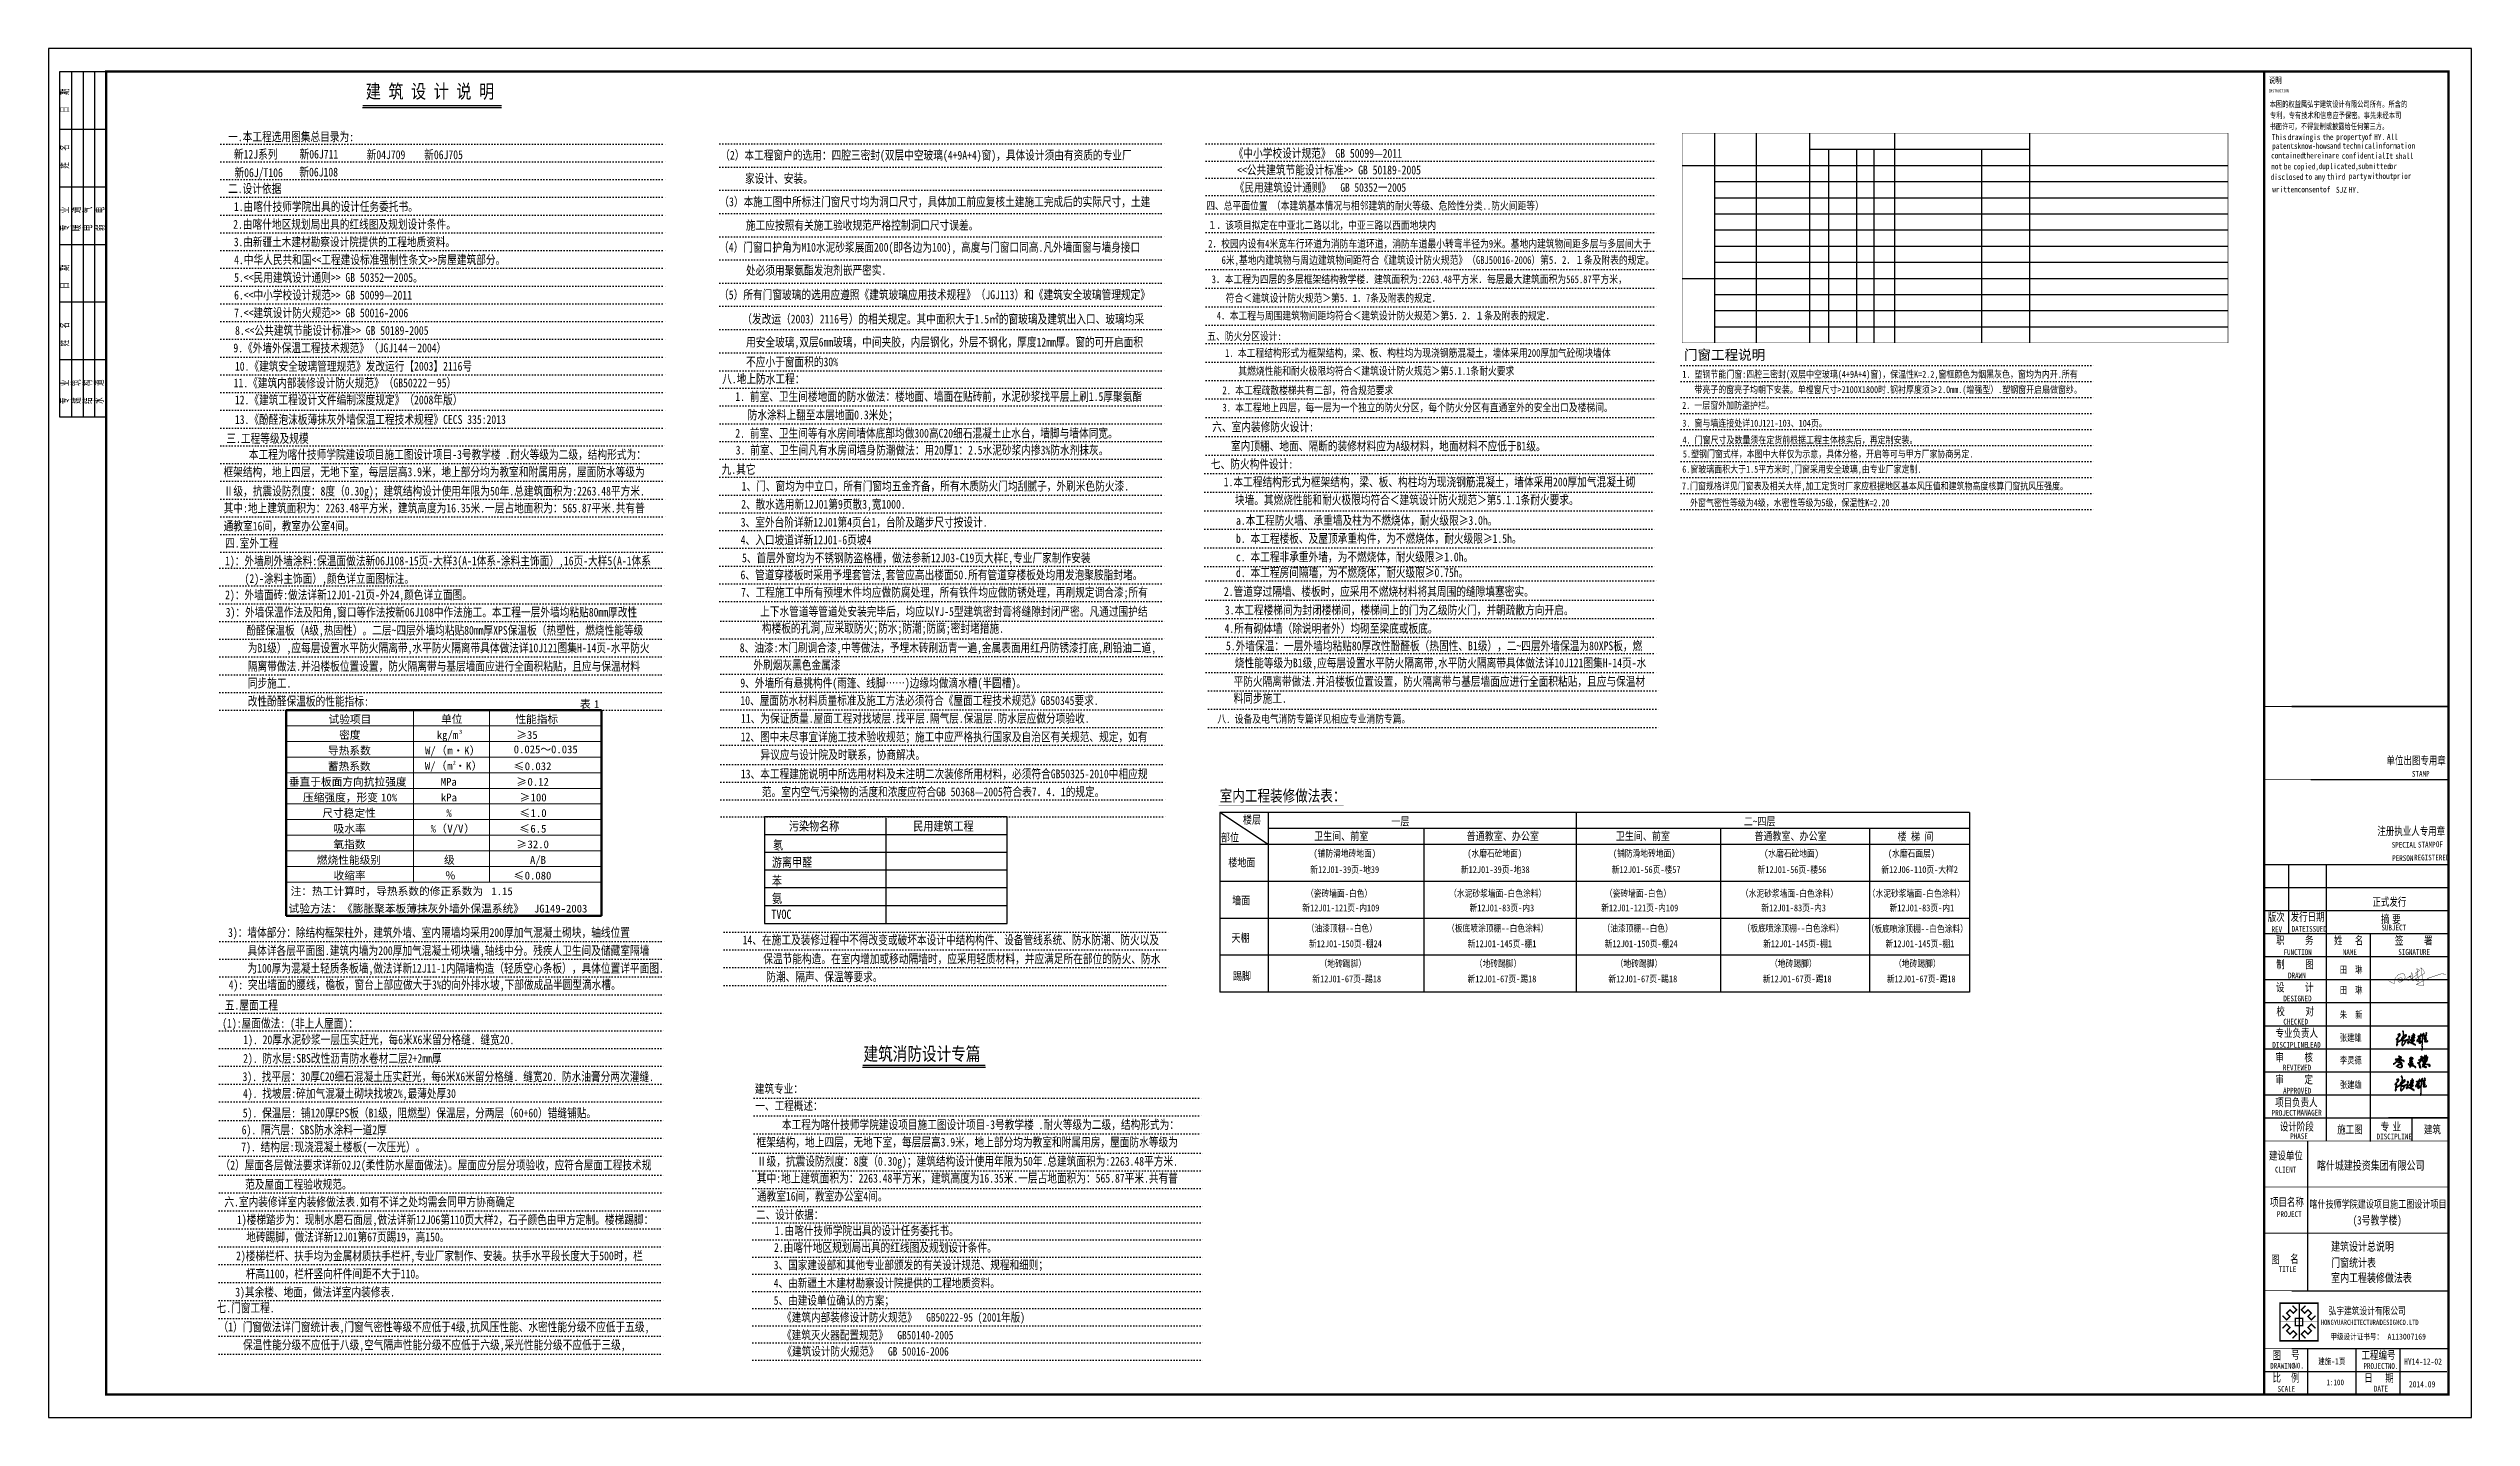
# Model space of a CAD drawing. Extents: x 28773 to 175644, y 7355 to 486294.
# Drawn here: x 70544 to 175644, y 317619 to 377019 of the extents above; entities that cross this region are included whole.
import ezdxf

# ---------------------------------------------------------------- set-up
doc = ezdxf.new("R2010")
doc.units = 0
doc.header["$LTSCALE"] = 1000
doc.header["$MEASUREMENT"] = 0
doc.linetypes.add('DOT2', pattern=[0.125, 0, -0.125])
for name, color, linetype in [('1', 7, 'Continuous'), ('_TCH_MASK', 7, 'Continuous'), ('PUB_TAB', 7, 'Continuous'), ('PUB_TEXT', 7, 'Continuous'), ('PUB_TITLE', 7, 'Continuous'), ('TK', 126, 'Continuous'), ('TWT_TITLE', 7, 'Continuous'), ('文字', 43, 'Continuous'), ('文字和字符', 7, 'Continuous'), ('看线', 3, 'Continuous')]:
    doc.layers.add(name, color=color, linetype=linetype)
doc.layers.add('粗线', color=5, linetype='Continuous', lineweight=70)
doc.layers.add('细线', color=2, linetype='Continuous', lineweight=13)
doc.styles.add('-宋体', font='', dxfattribs={"width": 0.8})
doc.styles.add('-黑体', font='simhei.ttf', dxfattribs={"width": 1.2})
doc.styles.add('_TEL_DIM', font='simhei.ttf', dxfattribs={"width": 0.8, "height": 3.5})
doc.styles.add('DDD', font='simhei.ttf', dxfattribs={"width": 0.8, "height": 1500})
doc.styles.add('FSZ', font='')
doc.styles.get("Standard").update_dxf_attribs({"font": 'gbenor.shx', "bigfont": 'gbcbig.shx'})
doc.styles.add('STYLE3', font='', dxfattribs={"width": 0.7})
doc.styles.add('WMF-宋体0', font='')
doc.styles.add('仿宋', font='')
doc.styles.get('-宋体').set_extended_font_data('SimSun')
doc.styles.get('FSZ').set_extended_font_data('SimSun')
doc.styles.get('STYLE3').set_extended_font_data('SimSun')
doc.styles.get('WMF-宋体0').set_extended_font_data('SimSun')
doc.styles.get('仿宋').set_extended_font_data('SimSun')

msp = doc.modelspace()

# ---------------------------------------------------------------- texts
for s, height, style, width, p in [('INSTRUCTION', 129.15, '-宋体', 0.75, (166845, 375113)), ('单位出图专用章', 350, '-宋体', 0.75, (171956, 345952)), ('STAMP', 250, '-宋体', 0.75, (173059, 345422)), ('楼层', 350, '-黑体', 0.8, (122355, 343382)), ('一层', 350, '-黑体', 0.8, (128791, 343310)), ('二~四层', 350, '-黑体', 0.8, (144083, 343310)), ('部位', 350, '-黑体', 0.8, (121397, 342611)), ('卫生间、前室', 350, '-黑体', 0.8, (125442, 342673)), ('普通教室、办公室', 350, '-黑体', 0.8, (132059, 342673)), ('卫生间、前室', 350, '-黑体', 0.8, (138525, 342673)), ('普通教室、办公室', 350, '-黑体', 0.8, (144538, 342673)), ('楼 梯 间', 350, '-黑体', 0.8, (150748, 342652)), ('注册执业人专用章', 350, '-宋体', 0.75, (171560, 342889)), ('楼地面', 350, '-黑体', 0.8, (121719, 341526)), ('新12J01-39页-地39', 300, '-黑体', 0.8, (125277, 341242)), ('(铺防滑地砖地面)', 300, '-黑体', 0.8, (125413, 341949)), ('新12J01-39页-地38', 300, '-黑体', 0.8, (131807, 341242)), ('(水磨石砼地面)', 300, '-黑体', 0.8, (132087, 341949)), ('新12J01-56页-楼57', 300, '-黑体', 0.8, (138353, 341242)), ('(铺防滑地砖地面)', 300, '-黑体', 0.8, (138404, 341949)), ('新12J01-56页-楼56', 300, '-黑体', 0.8, (144677, 341242)), ('(水磨石砼地面)', 300, '-黑体', 0.8, (144960, 341949)), ('新12J06-110页-大样2', 300, '-黑体', 0.8, (150047, 341245)), ('(水磨石面层)', 300, '-黑体', 0.8, (150332, 341949)), ('SPECIAL', 250, '-宋体', 0.75, (172181, 342341)), ('PERSON', 250, '-宋体', 0.75, (172203, 341767)), ('REGISTERED', 250, '-宋体', 0.75, (173152, 341791)), ('STAMP', 250, '-宋体', 0.75, (173321, 342348)), ('OF', 250, '-宋体', 0.75, (174099, 342365)), ('（瓷砖墙面-白色）', 300, '-黑体', 0.8, (125090, 340211)), ('（水泥砂浆墙面-白色涂料）', 300, '-黑体', 0.8, (131298, 340211)), ('（瓷砖墙面-白色）', 300, '-黑体', 0.8, (138055, 340211)), ('（水泥砂浆墙面-白色涂料）', 300, '-黑体', 0.8, (143954, 340211)), ('（水泥砂浆墙面-白色涂料）', 300, '-黑体', 0.8, (149457, 340211)), ('墙面', 350, '-黑体', 0.8, (121889, 339878)), ('新12J01-121页-内109', 300, '-黑体', 0.8, (124928, 339581)), ('新12J01-83页-内3', 300, '-黑体', 0.8, (132183, 339581)), ('新12J01-121页-内109', 300, '-黑体', 0.8, (137894, 339581)), ('新12J01-83页-内3', 300, '-黑体', 0.8, (144839, 339581)), ('新12J01-83页-内1', 300, '-黑体', 0.8, (150399, 339581)), ('版次', 350, '-宋体', 0.75, (166806, 339161)), ('发行日期', 350, '-宋体', 0.75, (167797, 339164)), ('正式发行', 350, '-宋体', 0.75, (171344, 339816)), ('天棚', 350, '-黑体', 0.8, (121856, 338256)), ('（油漆顶棚--白色）', 300, '-黑体', 0.8, (125121, 338698)), ('（板底喷涂顶棚--白色涂料）', 300, '-黑体', 0.8, (131207, 338698)), ('（油漆顶棚--白色）', 300, '-黑体', 0.8, (137951, 338698)), ('（板底喷涂顶棚--白色涂料）', 300, '-黑体', 0.8, (144025, 338698)), ('（板底喷涂顶棚--白色涂料）', 300, '-黑体', 0.8, (149406, 338678)), ('REV', 250, '-宋体', 0.75, (166969, 338677)), ('职     务', 350, '-宋体', 0.75, (167161, 338156)), ('DATE', 250, '-宋体', 0.75, (167841, 338696)), ('ISSUED', 250, '-宋体', 0.75, (168445, 338694)), ('姓   名', 350, '-宋体', 0.75, (169679, 338141)), ('摘', 350, '-宋体', 0.75, (171716, 339064)), ('SUBJECT', 250, '-宋体', 0.75, (171734, 338753)), ('要', 350, '-宋体', 0.75, (172204, 339064)), ('签     署', 350, '-宋体', 0.75, (172322, 338140)), ('新12J01-150页-棚24', 300, '-黑体', 0.8, (125215, 338027)), ('   （地砖踢脚）', 300, '-黑体', 0.8, (125140, 337169)), ('新12J01-145页-棚1', 300, '-黑体', 0.8, (132100, 338027)), ('   （地砖踢脚）', 300, '-黑体', 0.8, (131873, 337169)), ('新12J01-150页-棚24', 300, '-黑体', 0.8, (138045, 338027)), ('   （地砖踢脚）', 300, '-黑体', 0.8, (137984, 337169)), ('新12J01-145页-棚1', 300, '-黑体', 0.8, (144918, 338027)), ('   （地砖踢脚）', 300, '-黑体', 0.8, (144680, 337169)), ('新12J01-145页-棚1', 300, '-黑体', 0.8, (150226, 338027)), ('   （地砖踢脚）', 300, '-黑体', 0.8, (150058, 337169)), ('制     图', 350, '-宋体', 0.75, (167174, 337109)), ('FUNCTION', 250, '-宋体', 0.75, (167488, 337686)), ('NAME', 250, '-宋体', 0.75, (170060, 337690)), ('SIGNATURE', 250, '-宋体', 0.75, (172466, 337691)), ('踢脚', 350, '-黑体', 0.8, (121923, 336595)), ('新12J01-67页-踢18', 300, '-黑体', 0.8, (125363, 336502)), ('新12J01-67页-踢18', 300, '-黑体', 0.8, (132096, 336502)), ('新12J01-67页-踢18', 300, '-黑体', 0.8, (138207, 336502)), ('新12J01-67页-踢18', 300, '-黑体', 0.8, (144903, 336502)), ('新12J01-67页-踢18', 300, '-黑体', 0.8, (150282, 336502)), ('设     计', 350, '-宋体', 0.75, (167163, 336109)), ('DRAWN', 250, '-宋体', 0.75, (167685, 336675)), ('田  琳', 300, '-宋体', 0.75, (169930, 336898)), ('田  琳', 300, '-宋体', 0.75, (169930, 336018)), ('校     对', 350, '-宋体', 0.75, (167179, 335069)), ('DESIGNED', 250, '-宋体', 0.75, (167482, 335676)), ('朱  新', 300, '-宋体', 0.75, (169930, 334951)), ('专业负责人', 350, '-宋体', 0.75, (167143, 334125)), ('CHECKED', 250, '-宋体', 0.75, (167481, 334671)), ('张建雄', 300, '-宋体', 0.75, (169930, 333951)), ('DISCIPLINE', 250, '-宋体', 0.75, (167004, 333664)), ('审     核', 350, '-宋体', 0.75, (167134, 333073)), ('LEAD', 250, '-宋体', 0.75, (168487, 333665)), ('李灵德', 300, '-宋体', 0.75, (169937, 332974)), ('审     定', 350, '-宋体', 0.75, (167134, 332109)), ('REVIEWED', 250, '-宋体', 0.75, (167463, 332678)), ('张建雄', 300, '-宋体', 0.75, (169934, 331911)), ('项目负责人', 350, '-宋体', 0.75, (167126, 331118)), ('APPROVED', 250, '-宋体', 0.75, (167470, 331675)), ('PROJECT', 250, '-宋体', 0.75, (166973, 330714)), ('设计阶段', 350, '-宋体', 0.75, (167330, 330068)), ('MANAGER', 250, '-宋体', 0.75, (168075, 330720)), ('施工图', 350, '-宋体', 0.75, (169818, 329939)), ('专', 350, '-宋体', 0.75, (171702, 330062)), ('业', 350, '-宋体', 0.75, (172219, 330061)), ('建筑', 350, '-宋体', 0.75, (173579, 329943)), ('建设单位', 350, '-宋体', 0.75, (166857, 328808)), ('PHASE', 250, '-宋体', 0.75, (167779, 329699)), ('DISCIPLINE', 250, '-宋体', 0.75, (171527, 329688)), ('CLIENT', 250, '-宋体', 0.75, (167121, 328250)), ('喀什城建投资集团有限公司', 370.27, '-宋体', 0.75, (168939, 328370)), ('项目名称', 350, '-宋体', 0.75, (166902, 326792)), ('喀什技师学院建设项目施工图设计项目', 333.25, '-宋体', 0.75, (168613, 326716)), ('PROJECT', 250, '-宋体', 0.75, (167204, 326321)), ('(3号教学楼)', 370.3, '-宋体', 0.75, (170495, 325996)), ('建筑设计总说明', 370.3, '-宋体', 0.75, (169553, 324855)), ('图', 350, '-宋体', 0.75, (166953, 324302)), ('TITLE', 250, '-宋体', 0.75, (167279, 323935)), ('名', 350, '-宋体', 0.75, (167782, 324327)), ('室内工程装修做法表', 370.3, '-宋体', 0.75, (169553, 323495)), ('门窗统计表', 370.3, '-宋体', 0.75, (169553, 324151)), ('工程编号', 350, '-宋体', 0.75, (170873, 320152)), ('DRAWING', 250, '-宋体', 0.75, (166909, 319739)), ('图', 350, '-宋体', 0.75, (167011, 320140)), ('比', 350, '-宋体', 0.75, (167013, 319174)), ('例', 350, '-宋体', 0.75, (167812, 319168)), ('号', 350, '-宋体', 0.75, (167823, 320164)), ('N0.', 250, '-宋体', 0.75, (167913, 319749)), ('建施-1页', 267.7, '-宋体', 0.75, (168997, 319925)), ('PROJECT', 250, '-宋体', 0.75, (170956, 319731)), ('日', 350, '-宋体', 0.75, (170989, 319165)), ('期', 350, '-宋体', 0.75, (171904, 319168)), ('NO.', 250, '-宋体', 0.75, (172014, 319729)), ('HY14-12-02', 267.7, '-宋体', 0.75, (172721, 319916)), ('SCALE', 250, '-宋体', 0.75, (167231, 318736)), ('1:100', 250, '-宋体', 0.75, (169348, 319023)), ('DATE', 250, '-宋体', 0.75, (171409, 318748)), ('2014.09', 267.7, '-宋体', 0.75, (172927, 318930))]:
    msp.add_text(s, height=height, dxfattribs=dict(style=style, width=width)).set_placement(p)
at = {"color": 7, "style": 'FSZ'}
msp.add_text('门窗工程说明', height=430.9, dxfattribs=at).set_placement((141481, 363511, -19466))
at = {"layer": 'PUB_TEXT'}
for s, height, style, p in [('试验项目', 340.3, 'WMF-宋体0', (82693, 347743)), ('单位', 340.3, 'WMF-宋体0', (87570, 347754)), ('性能指标', 340.3, 'WMF-宋体0', (90795, 347751)), ('表', 340, 'WMF-宋体0', (93596, 348402)), ('1', 340, 'WMF-宋体0', (94201, 348402)), ('密度', 340.3, 'WMF-宋体0', (83151, 347065)), ('kg/m', 340.3, 'WMF-宋体0', (87386, 347065)), ('3', 170, 'WMF-宋体0', (88354, 347289)), ('≥35', 340.3, 'WMF-宋体0', (90837, 347065)), ('蓄热系数', 340.3, 'WMF-宋体0', (82663, 345709)), ('导热系数', 340.3, 'WMF-宋体0', (82668, 346387)), ('W/', 340.3, 'WMF-宋体0', (86870, 345723)), ('W/', 340.3, 'WMF-宋体0', (86878, 346387)), ('（', 340, 'WMF-宋体0', (87354, 345723)), ('（', 340, 'WMF-宋体0', (87362, 346387)), ('m', 340, 'WMF-宋体0', (87838, 345723)), ('m', 340, 'WMF-宋体0', (87846, 346387)), ('2', 170, 'WMF-宋体0', (88080, 345947)), ('·', 340, 'WMF-宋体0', (88088, 346387)), ('·', 340, 'WMF-宋体0', (88173, 345723)), ('K', 340, 'WMF-宋体0', (88572, 346387)), ('K', 340, 'WMF-宋体0', (88657, 345723)), ('）', 340, 'WMF-宋体0', (88814, 346387)), ('）', 340, 'WMF-宋体0', (88899, 345723)), ('0.025～0.035', 340.25, 'WMF-宋体0', (90723, 346439)), ('≤', 340, 'WMF-宋体0', (90719, 345709)), ('0.032', 340.3, 'WMF-宋体0', (91203, 345709)), ('垂直于板面方向抗拉强度', 340.25, 'WMF-宋体0', (80972, 345031)), ('压缩强度，形变', 340.3, 'WMF-宋体0', (81585, 344353)), ('MPa', 340.3, 'WMF-宋体0', (87560, 345031)), ('≥', 340, 'WMF-宋体0', (90837, 345031)), ('0.12', 340.3, 'WMF-宋体0', (91321, 345031)), ('尺寸稳定性', 340.3, 'WMF-宋体0', (82421, 343675)), ('10%', 340.3, 'WMF-宋体0', (84973, 344353)), ('kPa', 340.3, 'WMF-宋体0', (87566, 344353)), ('%', 340, 'WMF-宋体0', (87803, 343675)), ('≤', 340, 'WMF-宋体0', (90974, 343675)), ('≥', 340, 'WMF-宋体0', (90974, 344353)), ('100', 340.3, 'WMF-宋体0', (91458, 344353)), ('1.0', 340.3, 'WMF-宋体0', (91458, 343675)), ('氧指数', 340.3, 'WMF-宋体0', (82902, 342319)), ('吸水率', 340.3, 'WMF-宋体0', (82912, 342997)), ('%', 340, 'WMF-宋体0', (87120, 342997)), ('（', 340, 'WMF-宋体0', (87362, 342997)), ('V/V', 340.3, 'WMF-宋体0', (87846, 342997)), ('）', 340, 'WMF-宋体0', (88572, 342997)), ('≥', 340, 'WMF-宋体0', (90840, 342319)), ('≤', 340, 'WMF-宋体0', (90964, 342997)), ('32.0', 340.3, 'WMF-宋体0', (91324, 342319)), ('6.5', 340.3, 'WMF-宋体0', (91448, 342997)), ('燃烧性能级别', 340.3, 'WMF-宋体0', (82185, 341641)), ('级', 340, 'WMF-宋体0', (87702, 341641)), ('A/B', 340.3, 'WMF-宋体0', (91430, 341641)), ('注：热工计算时，导热系数的修正系数为', 340.25, 'WMF-宋体0', (81047, 340285)), ('收缩率', 340.3, 'WMF-宋体0', (82910, 340963)), ('％', 340, 'WMF-宋体0', (87743, 340963)), ('1.15', 340.3, 'WMF-宋体0', (89757, 340285)), ('≤', 340, 'WMF-宋体0', (90716, 340963)), ('0.080', 340.3, 'WMF-宋体0', (91200, 340963)), ('试验方法：《膨胀聚苯板薄抹灰外墙外保温系统》', 340.25, '仿宋', (80958, 339530)), ('JG149-2003', 340.3, '仿宋', (91604, 339530))]:
    msp.add_text(s, height=height, dxfattribs=dict(at, style=style)).set_placement(p)
at = {"layer": 'PUB_TEXT', "style": '-黑体', "width": 0.8}
msp.add_text('室内工程装修做法表：', height=500, dxfattribs=at).set_placement((121346, 344347))
at = {"layer": 'TK', "color": 9}
for s, height, style, width, p in [('说明', 265.8, '-宋体', 0.75, (166854, 375504)), ('HONGYU', 227.8, '-宋体', 0.75, (169111, 321638, 0)), ('弘宇建筑设计有限公司', 319, '-宋体', 0.75, (169444, 322092)), ('ARCHITECTURAL', 227.85, '-宋体', 0.75, (169962, 321638, 0)), ('DESIGN', 227.8, '-宋体', 0.75, (171663, 321638, 0)), ('CO.LTD', 227.8, '-宋体', 0.75, (172513, 321638, 0)), ('甲级设计证书号：', 255.1, '_TEL_DIM', 0.8, (169522, 321004)), ('A113007169', 255.1, '_TEL_DIM', 0.8, (172001, 321004))]:
    msp.add_text(s, height=height, dxfattribs=dict(at, style=style, width=width)).set_placement(p)
at = {"layer": 'TK', "style": '-宋体', "width": 0.75}
for s, height, p in [('本图的权益属弘宇建筑设计有限公司所有。所含的', 258.23, (166889, 374474)), ('专利，专有技术和信息应予保密。事先未经本司', 258.23, (166902, 373989)), ('书面许可，不得复制或披露给任何第三方。', 258.23, (166882, 373507)), ('This', 258.2, (166982, 373044)), ('drawing', 258.2, (167670, 373044)), ('is', 258.2, (168772, 373044)), ('the', 258.2, (169185, 373044)), ('property', 258.2, (169770, 373054)), ('of', 258.2, (171009, 373054)), ('HY.', 258.2, (171422, 373054)), ('All', 258.2, (171973, 373054)), ('contained', 258.2, (166948, 372247)), ('patents', 258.2, (166993, 372660)), ('know-hows', 258.2, (168095, 372660)), ('therein', 258.2, (168325, 372247)), ('duplicated,', 258.23, (169010, 371783)), ('are', 258.2, (169427, 372247)), ('and', 258.2, (169498, 372665)), ('confidential.', 258.23, (170016, 372237)), ('technical', 258.2, (170049, 372665)), ('submitted', 258.2, (170719, 371784)), ('information', 258.23, (171458, 372669)), ('It', 258.2, (171922, 372222)), ('shall', 258.2, (172335, 372222)), ('disclosed', 258.2, (166929, 371314)), ('not', 258.2, (166955, 371771)), ('written', 258.2, (167001, 370775)), ('be', 258.2, (167505, 371771)), ('copied,', 258.2, (167919, 371771)), ('consent', 258.2, (168102, 370775)), ('to', 258.2, (168414, 371324)), ('any', 258.2, (168827, 371324)), ('of', 258.2, (169204, 370775)), ('third', 258.2, (169378, 371324)), ('SJZ', 258.2, (169764, 370757)), ('HY.', 258.2, (170315, 370757)), ('party', 258.2, (170320, 371356)), ('without', 258.2, (171147, 371356)), ('or', 258.2, (172096, 371784)), ('prior', 258.2, (172248, 371356))]:
    msp.add_text(s, height=height, dxfattribs=at).set_placement(p)
at = {"layer": '文字', "style": 'DDD', "width": 0.8}
for s, p in [('1. 塑钢节能门窗:四腔三密封(双层中空玻璃(4+9A+4)窗)，保温性K=2.2,窗框颜色为烟黑灰色，窗均为内开.所有', (141412, 362731, -19466)), ('2. 一层窗外加防盗护栏。', (141406, 361382, -19466)), ('带亮子的窗亮子均朝下安装。单樘窗尺寸>2100X1800时.钢衬厚度须≥2.0mm.(增强型）.塑钢窗开启扇做窗纱。', (141935, 362066, -19466)), ('3. 窗与墙连接处详10J121-103、104页。', (141412, 360606, -19466)), ('4. 门窗尺寸及数量须在定货前根据工程主体核实后，再定制安装。', (141421, 359880, -19466)), ('5.塑钢门窗式样，本图中大样仅为示意，具体分格，开启等可与甲方厂家协商另定.', (141437, 359273, -11707)), ('6.窗玻璃面积大于1.5平方米时,门窗采用安全玻璃,由专业厂家定制.', (141410, 358611, -11707)), ('7.门窗规格详见门窗表及相关大样,加工定货时厂家应根据地区基本风压值和建筑物高度核算门窗抗风压强度。', (141396, 357881, -2203)), ('外窗气密性等级为4级，水密性等级为5级，保温性K=2.20', (141751, 357157, -2203))]:
    msp.add_text(s, height=308, dxfattribs=at).set_placement(p)
at = {"layer": '看线', "color": 3, "style": 'STYLE3', "width": 0.8}
for s, height, p in [('建 筑 设 计 说 明', 600, (84311, 374857)), ('一.本工程选用图集总目录为:', 385, (78338, 372995)), ('新12J系列', 385, (78589, 372237)), ('新06J711', 385, (81436, 372240)), ('新04J709', 385, (84346, 372217)), ('新06J705', 385, (86842, 372217)), ('（2）本工程窗户的选用：四腔三密封(双层中空玻璃(4+9A+4)窗)，具体设计须由有资质的专业厂', 385, (99681, 372195, -62663)), ('《中小学校设计规范》 GB 50099—2011', 385, (121953, 372276)), ('二.设计依据', 385, (78335, 370744)), ('新06J/T106', 385, (78612, 371439)), ('新06J108', 385, (81426, 371462)), ('家设计、安装。', 385, (100758, 371185, -62663)), ('《民用建筑设计通则》  GB 50352一2005', 372.73, (122001, 370801, -31331)), ('1.由喀什技师学院出具的设计任务委托书。', 385, (78587, 369965, -19505)), ('（3）本施工图中所标注门窗尺寸均为洞口尺寸，具体加工前应复核土建施工完成后的实际尺寸，土建', 385, (99644, 370174, -62663)), ('四、总平面位置 （本建筑基本情况与相邻建筑的耐火等级、危险性分类..防火间距等）', 340, (120760, 370026, -31331)), ('2.由喀什地区规划局出具的红线图及规划设计条件。', 385, (78556, 369196, -19505)), ('施工应按照有关施工验收规范严格控制洞口尺寸误差。', 385, (100796, 369155, -62663)), ('１．该项目拟定在中亚北二路以北，中亚三路以西面地块内', 340, (120828, 369183, -31331)), ('4.中华人民共和国<<工程建设标准强制性条文>>房屋建筑部分。', 385, (78597, 367659)), ('（4）门窗口护角为M10水泥砂浆展面200(即各边为100), 高度与门窗口同高.凡外墙面窗与墙身接口', 385, (99632, 368200, -62663)), ('2．校园内设有4米宽车行环道为消防车道环道，消防车道最小转弯半径为9米。基地内建筑物间距多层与多层间大于', 340, (120847, 368377, -31331)), ('6米,基地内建筑物与周边建筑物间距符合《建筑设计防火规范》（GBJ50016-2006）第5．2．１条及附表的规定。', 340, (121429, 367669, -31331)), ('5.<<民用建筑设计通则>> GB 50352一2005。', 385, (78597, 366890)), ('处必须用聚氨酯发泡剂嵌严密实.', 385, (100795, 367200, -62663)), ('3．本工程为四层的多层框架结构教学楼．建筑面积为:2263.48平方米．每层最大建筑面积为565.87平方米，', 340, (120998, 366836, -31331)), ('6.<<中小学校设计规范>> GB 50099—2011', 385, (78597, 366127)), ('（5）所有门窗玻璃的选用应遵照《建筑玻璃应用技术规程》（JGJ113）和《建筑安全玻璃管理规定》', 385, (99632, 366141, -62663)), ('符合＜建筑设计防火规范＞第5．1．7条及附表的规定．', 340, (121608, 366021, -31331)), ('（发改运（2003）2116号）的相关规定。其中面积大于1.5㎡的窗玻璃及建筑出入口、玻璃均采', 385, (100639, 365086, -62663)), ('五、防火分区设计:', 340, (120806, 364366, -31331)), ('4．本工程与周围建筑物间距均符合＜建筑设计防火规范＞第5．2．１条及附表的规定．', 340, (121216, 365255, -31331)), ('用安全玻璃,双层6mm玻璃，中间夹胶，内层钢化，外层不钢化，厚度12mm厚。窗的可开启面积', 385, (100801, 364086, -62663)), ('不应小于窗面积的30%%%', 385, (100801, 363228, -62663)), ('1. 本工程结构形式为框架结构，梁、板、构柱均为现浇钢筋混凝土，墙体采用200厚加气砼砌块墙体', 340, (121581, 363639, -31331)), ('八.地上防水工程：', 385, (99765, 362489, -31331)), ('其燃烧性能和耐火极限均符合＜建筑设计防火规范＞第5.1.1条耐火要求', 340, (122155, 362859, -31331)), ('1. 前室、卫生间楼地面的防水做法：楼地面、墙面在贴砖前，水泥砂浆找平层上刷1.5厚聚氨酯', 385, (100337, 361726, -31331)), ('3. 本工程地上四层，每一层为一个独立的防火分区，每个防火分区有直通室外的安全出口及楼梯间。', 340, (121464, 361271, -31331)), ('2. 本工程疏散楼梯共有二部，符合规范要求', 340, (121464, 362017, -31331)), ('2. 前室、卫生间等有水房间墙体底部均做300高C20细石混凝土止水台，墙脚与墙体同宽。', 385, (100334, 360131, -31331)), ('防水涂料上翻至本层地面0.3米处；', 385, (100871, 360927, -31331)), ('六、室内装修防火设计:', 385, (121022, 360411, -31331)), ('三.工程等级及规模', 385, (78259, 359906)), ('    本工程为喀什技师学院建设项目施工图设计项目-3号教学楼 .耐火等级为二级，结构形式为：', 385, (78396, 359209)), ('3. 前室、卫生间凡有水房间墙身防潮做法：用20厚1：2.5水泥砂浆内掺3%%%防水剂抹灰。', 385, (100352, 359402, -31331)), ('   室内顶棚、地面、隔断的装修材料应为A级材料，地面材料不应低于B1级。', 385, (121205, 359577, -31331)), ('框架结构，地上四层，无地下室，每层层高3.9米，地上部分均为教室和附属用房，屋面防水等级为', 385, (78134, 358453)), ('九.其它', 385, (99743, 358563, -31331)), ('七、防火构件设计:', 385, (120965, 358795, -31331)), ('1.本工程结构形式为框架结构，梁、板、构柱均为现浇钢筋混凝土，墙体采用200厚加气混凝土砌', 385, (121522, 358019, -31331)), ('Ⅱ级，抗震设防烈度：8度（0.30g)；建筑结构设计使用年限为50年.总建筑面积为:2263.48平方米.', 385, (78145, 357621)), ('2、散水选用新12J01第9页散3,宽1000.', 385, (100591, 357049, -31331)), ('1、门、窗均为中立口，所有门窗均五金齐备，所有木质防火门均刮腻子，外刷米色防火漆.', 385, (100611, 357839, -31331)), ('块墙。其燃烧性能和耐火极限均符合＜建筑设计防火规范＞第5.1.1条耐火要求。', 385, (122006, 357240, -31331)), ('通教室16间，教室办公室4间。', 385, (78145, 356106)), ('其中:地上建筑面积为：2263.48平方米，建筑高度为16.35米.一层占地面积为：565.87平米.共有普', 385, (78145, 356887)), ('3、室外台阶详新12J01第4页台1，台阶及踏步尺寸按设计.', 385, (100571, 356272, -31331)), ('a.本工程防火墙、承重墙及柱为不燃烧体，耐火级限≥3.0h。', 385, (122053, 356351, -31331)), ('四.室外工程', 385, (78207, 355363)), ('4、入口坡道详新12J01-6页坡4', 385, (100569, 355503, -31331)), ('b. 本工程楼板、及屋顶承重构件，为不燃烧体，耐火级限≥1.5h。', 385, (122053, 355567, -31331)), ('1)：外墙刷外墙涂料:保温面做法新06J108-15页-大样3(A-1体系-涂料主饰面）,16页-大样5(A-1体系', 385, (78206, 354593)), ('(2)-涂料主饰面）,颜色详立面图标注。', 385, (79052, 353827)), ('6、管道穿楼板时采用予埋套管法,套管应高出楼面50.所有管道穿楼板处均用发泡聚胺脂封堵。', 385, (100562, 353988, -31331)), ('5、首层外窗均为不锈钢防盗格栅，做法参新12J03-C19页大样E,专业厂家制作安装', 385, (100627, 354724, -31331)), ('d. 本工程房间隔墙，为不燃烧体，耐火级限≥0.75h。', 385, (122053, 354084, -31331)), ('c. 本工程非承重外墙，为不燃烧体，耐火级限≥1.0h。', 385, (122053, 354767, -31331)), ('2)：外墙面砖:做法详新12J01-21页-外24,颜色详立面图。', 385, (78207, 353121)), ('7、工程施工中所有预埋木件均应做防腐处理，所有铁件均应做防锈处理，再刷规定调合漆;所有', 385, (100586, 353230, -31331)), ('   2.管道穿过隔墙、楼板时，应采用不燃烧材料将其周围的缝隙填塞密实。', 385, (120898, 353266, -31331)), ('3)：外墙保温作法及阳角,窗口等作法按新06J108中作法施工。本工程一层外墙均粘贴80mm厚改性', 385, (78231, 352368)), ('上下水管道等管道处安装完毕后，均应以YJ-5型建筑密封膏将缝隙封闭严密。凡通过围护结', 385, (101415, 352397, -31331)), ('构楼板的孔洞,应采取防火;防水;防潮;防腐;密封堵措施.', 385, (101490, 351669, -31331)), ('   4.所有砌体墙（除说明者外）均砌至梁底或板底。', 385, (120928, 351664, -31331)), (' 3.本工程楼梯间为封闭楼梯间，楼梯间上的门为乙级防火门，并朝疏散方向开启。', 385, (121361, 352461, -31331)), ('酚醛保温板（A级,热固性）。二层~四层外墙均粘贴80mm厚XPS保温板（热塑性，燃烧性能等级', 385, (79126, 351583)), ('为B1级）,应每层设置水平防火隔离带,水平防火隔离带具体做法详10J121图集H-14页-水平防火', 385, (79190, 350821)), ('8、油漆:木门刷调合漆,中等做法，予埋木砖刷沥青一遍,金属表面用红丹防锈漆打底,刷铅油二道,', 385, (100528, 350827, -31331)), ('5.外墙保温：一层外墙均粘贴80厚改性酚醛板（热固性、B1级），二~四层外墙保温为80XPS板，燃', 385, (121618, 350908, -31331)), ('隔离带做法.并沿楼板位置设置，防火隔离带与基层墙面应进行全面积粘贴，且应与保温材料', 385, (79190, 350021)), ('外刷烟灰黑色金属漆', 385, (101120, 350076, -31331)), ('烧性能等级为B1级,应每层设置水平防火隔离带,水平防火隔离带具体做法详10J121图集H-14页-水', 385, (122001, 350168, -31331)), ('改性酚醛保温板的性能指标:', 385, (79190, 348505)), ('同步施工.', 385, (79190, 349290)), ('9、外墙所有悬挑构件(雨篷、线脚……)边缘均做滴水槽(半圆槽)。', 385, (100553, 349298, -31331)), ('10、屋面防水材料质量标准及施工方法必须符合《屋面工程技术规范》GB50345要求.', 385, (100556, 348537, -31331)), ('料同步施工.', 385, (121947, 348632)), ('平防火隔离带做法.并沿楼板位置设置，防火隔离带与基层墙面应进行全面积粘贴，且应与保温材', 385, (121947, 349364)), ('11、为保证质量.屋面工程对找坡层.找平层.隔气层.保温层.防水层应做分项验收.', 385, (100584, 347763, -31331)), ('八. 设备及电气消防专篇详见相应专业消防专篇。', 340, (121246, 347761, -31331)), ('12、图中未尽事宜详施工技术验收规范；施工中应严格执行国家及自治区有关规范、规定，如有', 385, (100570, 346960, -31331)), ('13、本工程建施说明中所选用材料及未注明二次装修所用材料，必须符合GB50325-2010中相应规', 385, (100577, 345351, -31331)), ('异议应与设计院及时联系，协商解决。', 385, (101427, 346182, -31331)), ('范。室内空气污染物的活度和浓度应符合GB 50368—2005符合表7．4．1的规定。', 385, (101486, 344572, -31331)), (' 氡', 400, (101752, 342264, -31331)), ('污染物名称', 400, (102662, 343082, -31331)), ('民用建筑工程', 400, (108054, 343082, -31331)), ('游离甲醛', 400, (101923, 341511, -31331)), ('苯', 400, (101923, 340709, -31331)), ('TVOC', 400, (101900, 339254, -31331)), ('氨', 400, (101923, 339945, -31331)), ('3)：墙体部分：除结构框架柱外，建筑外墙、室内隔墙均采用200厚加气混凝土砌块，轴线位置', 385, (78333, 338471)), ('14、在施工及装修过程中不得改变或破坏本设计中结构构件、设备管线系统、防水防潮、防火以及', 385, (100653, 338148, -31331)), ('保温节能构造。在室内增加或移动隔墙时，应采用轻质材料，并应满足所在部位的防火、防水', 385, (101548, 337329, -31331)), ('4): 突出墙面的腰线，檐板，窗台上部应做大于3%%%的向外排水坡,下部做成品半圆型滴水槽。', 385, (78359, 336205)), ('防潮、隔声、保温等要求。', 385, (101677, 336550, -31331)), ('五.屋面工程', 385, (78193, 335318)), ('(1):屋面做法:', 385, (78083, 334533)), ('1). 20厚水泥砂浆一层压实赶光，每6米X6米留分格缝. 缝宽20.', 385, (78995, 333819)), ('(非上人屋面)：', 385, (81026, 334523)), ('2). 防水层:SBS改性沥青防水卷材二层2+2mm厚', 385, (78990, 333010)), ('建筑消防设计专篇', 580.9, (105895, 333110, -31331)), ('3). 找平层：30厚C20细石混凝土压实赶光，每6米X6米留分格缝. 缝宽20. 防水油膏分两次灌缝.', 385, (78962, 332217)), ('建筑专业：', 372.7, (101181, 331701, -31331)), ('5). 保温层: 铺120厚EPS板（B1级，阻燃型）保温层，分两层（60+60）错缝铺贴。', 385, (78974, 330640)), ('4). 找坡层:碎加气混凝土砌块找坡2%%%,最薄处厚30', 385, (78980, 331486)), ('一、工程概述：', 372.7, (101202, 330961, -31331)), ('6). 隔汽层: SBS防水涂料一道2厚', 385, (78926, 329908)), ('    本工程为喀什技师学院建设项目施工图设计项目-3号教学楼 .耐火等级为二级，结构形式为：', 385, (101521, 330133, -31331)), ('7). 结构层:现浇混凝土楼板(一次压光）。', 385, (78908, 329167)), ('框架结构，地上四层，无地下室，每层层高3.9米，地上部分均为教室和附属用房，屋面防水等级为', 385, (101260, 329377, -31331)), ('Ⅱ级，抗震设防烈度：8度（0.30g)；建筑结构设计使用年限为50年.总建筑面积为:2263.48平方米.', 385, (101270, 328545, -31331)), ('（2）屋面各层做法要求详新02J2(柔性防水屋面做法)。屋面应分层分项验收，应符合屋面工程技术规', 385, (78008, 328381)), ('范及屋面工程验收规范。', 385, (79076, 327542)), ('其中:地上建筑面积为：2263.48平方米，建筑高度为16.35米.一层占地面积为：565.87平米.共有普', 385, (101270, 327811, -31331)), ('六.室内装修详室内装修做法表.如有不详之处均需会同甲方协商确定', 385, (78173, 326786)), ('通教室16间，教室办公室4间。', 385, (101270, 327030, -31331)), ('1)楼梯踏步为：现制水磨石面层,做法详新12J06第110页大样2，石子颜色由甲方定制。楼梯踢脚：', 385, (78722, 326010)), ('二、设计依据：', 372.7, (101235, 326235, -31331)), ('1.由喀什技师学院出具的设计任务委托书。', 385, (102047, 325536, -50837)), ('2)楼梯栏杆、扶手均为金属材质扶手栏杆,专业厂家制作、安装。扶手水平段长度大于500时，栏', 385, (78682, 324441)), ('地砖踢脚，做法详新12J01第67页踢19，高150。', 385, (79121, 325263)), ('2.由喀什地区规划局出具的红线图及规划设计条件。', 385, (102016, 324806, -50837)), ('杆高1100，栏杆竖向杆件间距不大于110。', 385, (79105, 323662)), ('3、国家建设部和其他专业部颁发的有关设计规范、规程和细则；', 372.73, (102006, 324053, -31331)), ('3)其余楼、地面，做法详室内装修表.', 385, (78646, 322870)), ('5、由建设单位确认的方案；', 372.73, (102006, 322513, -31331)), ('七.门窗工程.', 385, (77836, 322181)), ('（1）门窗做法详门窗统计表,门窗气密性等级不应低于4级,抗风压性能、水密性能分级不应低于五级,', 385, (77919, 321360)), ('《建筑内部装修设计防火规范》  GB50222-95 (2001年版)', 372.73, (102365, 321783, -31331)), ('保温性能分级不应低于八级,空气隔声性能分级不应低于六级,采光性能分级不应低于三级,', 385, (78985, 320581)), ('《建筑灭火器配置规范》  GB50140-2005', 372.73, (102365, 321008, -31331)), ('《建筑设计防火规范》  GB 50016-2006', 372.73, (102377, 320305, -31331))]:
    msp.add_text(s, height=height, dxfattribs=at).set_placement(p)
at = {"layer": '看线', "style": 'STYLE3', "width": 0.8}
for s, p in [('<<公共建筑节能设计标准>> GB 50189-2005', (122103, 371553, -31331)), ('7.<<建筑设计防火规范>> GB 50016-2006', (78597, 365356)), ('8.<<公共建筑节能设计标准>> GB 50189-2005', (78638, 364591)), ('9.《外墙外保温工程技术规范》（JGJ144－2004）', (78564, 363834)), ('11.《建筑内部装修设计防火规范》（GB50222－95）', (78576, 362314)), ('10.《建筑安全玻璃管理规范》发改运行【2003】2116号', (78632, 363038)), ('12.《建筑工程设计文件编制深度规定》（2008年版）', (78630, 361578)), ('13.《酚醛泡沫板薄抹灰外墙保温工程技术规程》CECS 335:2013', (78630, 360728)), ('具体详各层平面图.建筑内墙为200厚加气混凝土砌块墙,轴线中分。残疾人卫生间及储藏室隔墙', (79176, 337685)), ('为100厚为混凝土轻质条板墙,做法详新12J11-1内隔墙构造（轻质空心条板），具体位置详平面图.', (79176, 336919))]:
    msp.add_text(s, height=385, dxfattribs=at).set_placement(p)
at = {"layer": '看线', "color": 1, "style": 'STYLE3', "width": 0.8}
for s, p in [('3.由新疆土木建材勘察设计院提供的工程地质资料。', (78589, 368438)), ('4、由新疆土木建材勘察设计院提供的工程地质资料。', (102006, 323269, -31331))]:
    msp.add_text(s, height=372.73, dxfattribs=at).set_placement(p)

# ---------------------------------------------------------------- blocks, each defined once
blk = doc.blocks.new('logo')
at = {"color": 6}
blk.add_line((1004, 2011), (1004, 0), dxfattribs=at)
at = {"color": 6, "const_width": 74.6}
for points in [[(0, 2011), (2008, 2011), (2008, 0), (0, 0)], [(809, 1198), (1199, 1198), (1199, 813), (809, 813)]]:
    blk.add_lwpolyline(points, close=True, dxfattribs=at)
at = {"color": 6}
blk.add_lwpolyline([(0, 2011), (2008, 2011), (2008, 0), (0, 0)], close=True, dxfattribs=at)
for points, const_width in [([(660, 1874), (883, 1654), (704, 1475), (526, 1653), (350, 1477), (528, 1299), (350, 1120), (129, 1340)], 74.6), ([(1004, 2011), (1004, 0)], 15.2), ([(1348, 1874), (1125, 1654), (1304, 1475), (1482, 1653), (1658, 1477), (1480, 1299), (1659, 1120), (1879, 1340)], 74.6), ([(0, 1006), (2008, 1006)], 15.2), ([(660, 137), (883, 357), (704, 536), (526, 358), (350, 534), (528, 712), (350, 891), (129, 671)], 74.6), ([(1348, 137), (1125, 357), (1304, 536), (1482, 358), (1658, 534), (1480, 712), (1659, 891), (1879, 671)], 74.6)]:
    blk.add_lwpolyline(points, dxfattribs=dict(at, const_width=const_width))
blk = doc.blocks.new('$titleblk$00000094')
for p, q in [((-150, 20), (0, 20)), ((-150, 0), (-150, 20)), ((0, 15), (-150, 15)), ((-125, 20), (-125, 0)), ((-100, 20), (-100, 0)), ((-75, 20), (-75, 0)), ((-50, 20), (-50, 0)), ((-25, 20), (-25, 0)), ((0, 20), (0, 0)), ((0, 10), (-150, 10)), ((0, 5), (-150, 5))]:
    blk.add_line(p, q)
at = {"width": 0.8}
for s, p in [(' 专   业', (-145.9, 16)), ('建   筑', (-144.2, 11)), (' 姓   名', (-120.9, 16)), (' 日   期', (-95.9, 16)), (' 专   业', (-70.9, 16)), ('暖   通', (-69.2, 11)), (' 姓   名', (-43.8, 16)), (' 日   期', (-19.6, 16)), ('结   构', (-144.2, 6)), ('水   道', (-144.2, 1)), ('弱   电', (-69.2, 0.7)), ('电   气', (-69.2, 6))]:
    blk.add_text(s, height=3.5, rotation=0, dxfattribs=at).set_placement(p)
blk = doc.blocks.new('田琳')
at = {"const_width": 20}
for points in [[(37074, 43541), (37392, 43371), (37434, 43661), (37646, 43908), (37893, 43957), (37999, 43894), (38020, 43731), (37921, 43590), (37801, 43527), (37709, 43555), (37858, 43668), (37801, 43724), (37618, 43682), (37582, 43590), (37681, 43463), (37758, 43465), (38199, 43741), (38446, 43833), (38404, 44009), (38329, 43797), (38241, 43806), (38370, 43670), (38453, 43638), (38446, 43833)], [(38170, 43531), (38717, 43893), (38612, 43976), (38783, 44086), (38857, 44142), (38691, 44234), (38791, 43477), (38682, 43556), (38559, 43578), (38445, 43547), (39146, 43985), (39054, 44169), (38918, 44287), (39041, 43552), (39067, 43259), (38988, 43245), (38660, 43333), (39372, 43699), (40071, 43934), (40071, 43934), (40359, 43926)]]:
    blk.add_lwpolyline(points, dxfattribs=at)

# ---------------------------------------------------------------- hatches: boundary and pattern name
h = msp.add_hatch(color=6)
edge = h.paths.add_edge_path()
edge.add_spline(control_points=[(173664, 334314), (173667, 334311), (173673, 334307), (173684, 334306), (173692, 334305), (173702, 334301), (173700, 334290), (173712, 334279), (173698, 334275), (173695, 334283), (173687, 334291), (173676, 334286), (173661, 334292), (173665, 334304), (173654, 334311), (173661, 334316), (173663, 334314), (173664, 334314)], knot_values=[0, 0, 0, 0, 9.9419551, 17.8199703, 26.0663498, 32.7722531, 40.0509232, 51.788007, 58.187099, 64.6987273, 70.4595211, 83.166695, 93.225525, 101.4667893, 109.7860908, 113.7611493, 116.6740692, 116.6740692, 116.6740692, 116.6740692], degree=3, periodic=0)
h = msp.add_hatch(color=6)
edge = h.paths.add_edge_path()
edge.add_spline(control_points=[(173595, 332342), (173598, 332339), (173605, 332335), (173615, 332334), (173624, 332333), (173634, 332330), (173631, 332318), (173644, 332307), (173629, 332303), (173627, 332311), (173619, 332319), (173607, 332314), (173593, 332320), (173596, 332333), (173585, 332339), (173592, 332344), (173595, 332343), (173595, 332342)], knot_values=[0, 0, 0, 0, 9.9419551, 17.8199703, 26.0663498, 32.7722531, 40.0509232, 51.788007, 58.187099, 64.6987273, 70.4595211, 83.166695, 93.225525, 101.4667893, 109.7860908, 113.7611493, 116.6740692, 116.6740692, 116.6740692, 116.6740692], degree=3, periodic=0)
at = {"layer": '文字和字符'}
h = msp.add_hatch(color=6, dxfattribs=at)
edge = h.paths.add_edge_path()
edge.add_spline(control_points=[(172455, 334243), (172456, 334242), (172480, 334244), (172493, 334257), (172512, 334264), (172530, 334266), (172549, 334257), (172553, 334237), (172551, 334219), (172549, 334201), (172533, 334185), (172519, 334165), (172499, 334145), (172478, 334126), (172460, 334102), (172439, 334087), (172427, 334072), (172418, 334064), (172414, 334057), (172419, 334048), (172434, 334056), (172449, 334054), (172466, 334038), (172454, 334016), (172449, 333998), (172444, 333983), (172438, 333970), (172438, 333957), (172435, 333947), (172440, 333939), (172448, 333939), (172451, 333934), (172455, 333929), (172462, 333931), (172469, 333932), (172477, 333937), (172486, 333942), (172497, 333945), (172507, 333953), (172517, 333959), (172530, 333967), (172544, 333975), (172557, 333984), (172570, 333992), (172584, 334001), (172595, 334012), (172611, 334018), (172608, 334029), (172607, 334038), (172607, 334048), (172609, 334057), (172609, 334068), (172612, 334078), (172617, 334094), (172631, 334108), (172643, 334126), (172655, 334138), (172664, 334147), (172673, 334155), (172672, 334169), (172675, 334187), (172680, 334206), (172683, 334238), (172687, 334272), (172684, 334309), (172683, 334333), (172676, 334349), (172671, 334360), (172666, 334375), (172659, 334363), (172643, 334357), (172640, 334381), (172652, 334393), (172669, 334394), (172683, 334383), (172692, 334367), (172699, 334347), (172700, 334326), (172700, 334307), (172700, 334288), (172700, 334264), (172701, 334237), (172696, 334210), (172697, 334193), (172691, 334172), (172712, 334183), (172723, 334194), (172744, 334207), (172765, 334214), (172784, 334223), (172802, 334231), (172822, 334221), (172827, 334201), (172823, 334184), (172815, 334166), (172798, 334152), (172777, 334132), (172751, 334110), (172724, 334089), (172702, 334068), (172685, 334056), (172663, 334046), (172668, 334019), (172661, 333999), (172662, 333987), (172659, 333978), (172671, 333976), (172681, 333977), (172698, 333974), (172719, 333975), (172740, 333974), (172757, 333980), (172772, 333983), (172788, 333990), (172808, 333995), (172827, 334005), (172846, 334010), (172861, 334018), (172873, 334020), (172890, 334032), (172884, 334007), (172868, 333998), (172845, 333990), (172821, 333985), (172800, 333975), (172780, 333969), (172757, 333964), (172734, 333962), (172707, 333960), (172683, 333959), (172668, 333962), (172658, 333963), (172654, 333950), (172651, 333915), (172642, 333866), (172638, 333817), (172636, 333792), (172647, 333779), (172657, 333778), (172671, 333779), (172686, 333798), (172707, 333816), (172723, 333844), (172741, 333861), (172750, 333883), (172763, 333900), (172768, 333916), (172786, 333936), (172785, 333912), (172776, 333897), (172765, 333875), (172748, 333854), (172733, 333828), (172709, 333805), (172687, 333777), (172666, 333764), (172651, 333751), (172639, 333760), (172633, 333769), (172623, 333779), (172622, 333799), (172626, 333820), (172626, 333846), (172629, 333873), (172632, 333898), (172636, 333925), (172639, 333947), (172644, 333965), (172641, 333977), (172631, 333984), (172623, 333992), (172620, 334004), (172604, 334004), (172593, 333989), (172571, 333973), (172548, 333958), (172520, 333945), (172497, 333931), (172477, 333914), (172456, 333916), (172446, 333905), (172436, 333899), (172426, 333902), (172420, 333897), (172421, 333887), (172419, 333875), (172425, 333862), (172426, 333846), (172412, 333831), (172409, 333811), (172404, 333795), (172393, 333778), (172412, 333772), (172414, 333791), (172424, 333805), (172434, 333812), (172449, 333830), (172443, 333808), (172436, 333800), (172430, 333791), (172425, 333783), (172419, 333776), (172414, 333770), (172409, 333759), (172397, 333761), (172383, 333750), (172383, 333775), (172385, 333788), (172388, 333802), (172394, 333813), (172399, 333825), (172408, 333836), (172410, 333849), (172410, 333862), (172409, 333874), (172403, 333886), (172399, 333902), (172403, 333924), (172413, 333943), (172420, 333965), (172431, 333985), (172435, 334003), (172440, 334015), (172444, 334023), (172444, 334034), (172430, 334039), (172416, 334032), (172403, 334025), (172390, 334024), (172379, 334025), (172366, 334035), (172399, 334051), (172411, 334077), (172449, 334116), (172480, 334148), (172505, 334180), (172522, 334197), (172536, 334214), (172540, 334235), (172529, 334250), (172509, 334256), (172496, 334233), (172471, 334232), (172451, 334221), (172439, 334245), (172455, 334243), (172455, 334243)], knot_values=[0, 0, 0, 0, 29.8303295, 58.9178132, 87.4030574, 108.1061562, 133.1781654, 167.21185, 183.4935754, 210.6749552, 237.3136257, 275.8677319, 312.3753169, 353.7610428, 395.8755373, 434.5828788, 460.6697611, 476.274997, 484.4178063, 491.6203431, 511.6761559, 536.924503, 555.6925526, 598.3623563, 618.3481767, 639.1891908, 663.4549199, 677.0630632, 692.3176531, 702.959274, 711.9436589, 720.1446903, 726.9278464, 735.8054804, 746.5707601, 757.6571266, 773.3913287, 790.7673201, 805.4418978, 822.5940953, 842.8666937, 868.3230012, 891.1270327, 907.5733934, 930.6345746, 961.2586134, 976.6887274, 988.0027228, 1001.1708005, 1014.5578074, 1029.6178463, 1042.1330389, 1057.768168, 1075.0051979, 1109.9938103, 1138.0422458, 1164.8952603, 1180.29965, 1191.8747379, 1213.2414421, 1232.3492808, 1268.7252685, 1294.322921, 1368.3957819, 1410.7245563, 1445.0448446, 1469.9443934, 1480.867815, 1499.3285115, 1508.7416294, 1526.2865672, 1555.6491573, 1570.573337, 1593.9825899, 1617.9844454, 1641.3826664, 1669.4398151, 1707.2919743, 1725.0356966, 1749.4333202, 1786.0298006, 1824.8442182, 1863.9116253, 1895.042411, 1908.3964054, 1926.9974547, 1954.7336462, 1988.6055848, 2022.4073365, 2049.2216869, 2076.6734093, 2100.0008901, 2131.5651746, 2154.1846744, 2175.0230506, 2209.5378974, 2244.8462763, 2295.9872178, 2350.3941059, 2388.9045076, 2420.9069734, 2437.8429544, 2481.5385849, 2513.6703401, 2525.0687195, 2534.6850669, 2544.9233212, 2563.3146225, 2581.7681547, 2615.8848326, 2650.046285, 2667.232328, 2688.8724948, 2714.0576465, 2739.7843086, 2777.4678787, 2801.5346987, 2820.718126, 2846.2199894, 2860.6985168, 2879.2435845, 2912.6590079, 2940.6089154, 2982.4231615, 3010.6857841, 3039.1784115, 3070.4014954, 3105.5671917, 3138.0404156, 3181.7796701, 3202.0700171, 3207.3187107, 3220.2282115, 3244.0899556, 3371.1024954, 3414.2256091, 3453.4621929, 3467.2699598, 3480.3000776, 3495.0797261, 3519.9730631, 3575.2206644, 3613.1312082, 3652.7759032, 3675.9177445, 3710.0710838, 3737.5778233, 3760.4560262, 3779.026476, 3804.4060124, 3842.4274042, 3879.5379301, 3916.9035261, 3966.4511228, 4017.1319723, 4061.0721752, 4074.6383945, 4092.5650275, 4109.9473092, 4123.8230443, 4149.665691, 4185.9898727, 4217.2384347, 4257.4462969, 4295.7904147, 4324.3968495, 4369.0082304, 4390.6800821, 4401.8091449, 4417.7036406, 4439.2043565, 4450.5888577, 4460.4042548, 4494.0652031, 4522.5308025, 4573.4585538, 4609.5213423, 4650.9127483, 4685.9178617, 4712.7360456, 4730.1209463, 4746.2860217, 4759.9594899, 4766.8634351, 4776.6725609, 4797.1694202, 4817.2917843, 4834.860476, 4859.3236344, 4896.0668484, 4914.918931, 4939.0657689, 4952.349318, 4974.1770799, 4996.9460002, 5022.500289, 5038.3947221, 5059.2605718, 5074.6963925, 5090.1322132, 5102.8606435, 5115.3632339, 5127.2799069, 5137.8395054, 5160.1102543, 5171.9101696, 5195.8387184, 5221.384366, 5238.4307584, 5255.2984263, 5274.2389885, 5291.838335, 5311.9606991, 5328.5533798, 5346.3647667, 5359.9605695, 5382.9345125, 5416.4772611, 5448.0169544, 5474.3000201, 5511.8803753, 5539.40652, 5552.0588605, 5566.9427399, 5578.0329796, 5588.7298473, 5622.3829063, 5636.0818314, 5651.9857809, 5673.5733396, 5685.0923733, 5703.0462211, 5778.8303778, 5827.289368, 5921.8731857, 5965.4633665, 5998.2315826, 6019.7782131, 6058.7918807, 6074.9518461, 6095.0855642, 6133.6669043, 6164.0159285, 6195.2901733, 6213.3463152, 6227.6726877, 6227.6726877, 6227.6726877, 6227.6726877], degree=3, periodic=0)
edge = h.paths.add_edge_path(flags=16)
edge.add_spline(control_points=[(172664, 334127), (172664, 334127), (172655, 334120), (172653, 334112), (172646, 334104), (172642, 334097), (172636, 334088), (172633, 334077), (172627, 334067), (172625, 334058), (172623, 334051), (172623, 334045), (172624, 334039), (172625, 334034), (172632, 334032), (172638, 334039), (172647, 334043), (172654, 334050), (172662, 334054), (172665, 334061), (172663, 334070), (172664, 334080), (172663, 334093), (172670, 334102), (172674, 334112), (172673, 334120), (172675, 334128), (172669, 334129), (172664, 334128), (172664, 334127)], knot_values=[0, 0, 0, 0, 15.1617798, 26.8851153, 40.319645, 54.966413, 64.5687444, 83.2313734, 100.644648, 111.8738248, 122.2617639, 130.597594, 138.137919, 145.2553439, 149.9041889, 163.0579716, 176.2770508, 191.5332175, 204.0027063, 212.7093057, 222.2442582, 238.5189548, 257.6384344, 271.1365093, 286.7047109, 297.4221874, 307.3537278, 313.5196919, 320.4563671, 320.4563671, 320.4563671, 320.4563671], degree=3, periodic=0)
edge = h.paths.add_edge_path(flags=16)
edge.add_spline(control_points=[(172686, 334146), (172686, 334147), (172708, 334163), (172722, 334174), (172740, 334186), (172759, 334198), (172779, 334199), (172797, 334206), (172806, 334199), (172814, 334192), (172804, 334175), (172784, 334162), (172764, 334136), (172740, 334119), (172723, 334105), (172709, 334093), (172696, 334084), (172686, 334077), (172682, 334068), (172670, 334065), (172673, 334082), (172673, 334094), (172686, 334103), (172684, 334117), (172684, 334128), (172685, 334136), (172684, 334142), (172686, 334146), (172686, 334146)], knot_values=[0, 0, 0, 0, 36.4304193, 65.1871972, 91.4197518, 121.899033, 155.8981683, 179.1295991, 191.1875944, 202.5634578, 218.9377572, 256.9026176, 310.3377332, 348.6580265, 377.3801176, 405.1222055, 425.7458442, 443.1172247, 454.8900051, 463.6015941, 481.2319211, 499.9628373, 517.9024977, 538.6061383, 551.1609414, 565.957672, 570.8898856, 577.8668039, 577.8668039, 577.8668039, 577.8668039], degree=3, periodic=0)
edge = h.paths.add_edge_path(flags=16)
edge.add_spline(control_points=[(172626, 334011), (172626, 334011), (172632, 334021), (172638, 334023), (172643, 334027), (172651, 334027), (172649, 334018), (172650, 334010), (172649, 334002), (172647, 333996), (172647, 333991), (172643, 333988), (172638, 333990), (172635, 333995), (172632, 333999), (172629, 334004), (172625, 334006), (172626, 334011), (172626, 334011)], knot_values=[0, 0, 0, 0, 13.9664306, 26.6422208, 32.8673627, 40.6686872, 50.8654737, 62.8132406, 75.5417737, 82.709236, 91.1580425, 95.5633578, 100.2546402, 110.5156019, 118.4012565, 123.6810067, 133.6755275, 136.491121, 136.491121, 136.491121, 136.491121], degree=3, periodic=0)
edge = h.paths.add_edge_path(flags=16)
edge.add_spline(control_points=[(172420, 333924), (172420, 333924), (172426, 333934), (172434, 333932), (172441, 333930), (172446, 333927), (172446, 333922), (172444, 333918), (172442, 333912), (172437, 333909), (172430, 333909), (172421, 333907), (172419, 333916), (172418, 333920), (172420, 333924), (172420, 333924)], knot_values=[0, 0, 0, 0, 11.1226883, 25.4103921, 33.7656496, 39.2597421, 46.3439898, 54.0328351, 60.0992255, 69.7543858, 75.7539059, 90.7349858, 100.5413802, 106.7931966, 112.6985943, 112.6985943, 112.6985943, 112.6985943], degree=3, periodic=0)
h = msp.add_hatch(color=6, dxfattribs=at)
edge = h.paths.add_edge_path()
edge.add_spline(control_points=[(173059, 334186), (173059, 334186), (173072, 334197), (173085, 334198), (173099, 334205), (173110, 334200), (173118, 334203), (173120, 334213), (173118, 334226), (173121, 334241), (173118, 334253), (173116, 334263), (173116, 334275), (173134, 334283), (173138, 334267), (173134, 334257), (173135, 334245), (173135, 334233), (173134, 334224), (173132, 334216), (173143, 334213), (173153, 334218), (173167, 334218), (173176, 334219), (173187, 334217), (173188, 334207), (173188, 334198), (173184, 334189), (173177, 334179), (173167, 334170), (173158, 334162), (173150, 334154), (173142, 334149), (173138, 334142), (173133, 334138), (173130, 334129), (173122, 334132), (173122, 334120), (173119, 334112), (173126, 334100), (173136, 334103), (173143, 334107), (173150, 334112), (173160, 334113), (173169, 334116), (173177, 334116), (173186, 334114), (173184, 334107), (173185, 334101), (173176, 334098), (173168, 334100), (173159, 334097), (173153, 334094), (173145, 334092), (173139, 334088), (173132, 334087), (173126, 334091), (173124, 334084), (173122, 334079), (173122, 334071), (173122, 334066), (173122, 334061), (173121, 334056), (173121, 334051), (173121, 334047), (173121, 334044), (173119, 334039), (173129, 334041), (173136, 334040), (173143, 334040), (173148, 334036), (173147, 334025), (173139, 334013), (173124, 334002), (173112, 333994), (173105, 333982), (173104, 333970), (173113, 333961), (173119, 333967), (173124, 333971), (173132, 333976), (173141, 333978), (173149, 333986), (173158, 333993), (173168, 333993), (173177, 333992), (173178, 333980), (173168, 333972), (173157, 333967), (173143, 333963), (173132, 333960), (173121, 333955), (173114, 333948), (173103, 333946), (173107, 333934), (173105, 333922), (173106, 333908), (173110, 333894), (173101, 333886), (173092, 333890), (173087, 333898), (173093, 333908), (173095, 333919), (173096, 333930), (173093, 333942), (173082, 333931), (173071, 333930), (173060, 333924), (173055, 333912), (173045, 333918), (173048, 333929), (173049, 333941), (173061, 333947), (173071, 333954), (173079, 333961), (173087, 333969), (173095, 333975), (173095, 333985), (173097, 333993), (173098, 334003), (173096, 334010), (173092, 334015), (173085, 334013), (173082, 334005), (173074, 334000), (173067, 333993), (173062, 333986), (173054, 333979), (173045, 333974), (173031, 333973), (173032, 333988), (173042, 333994), (173049, 334005), (173061, 334013), (173073, 334020), (173085, 334023), (173093, 334032), (173106, 334034), (173108, 334047), (173110, 334056), (173107, 334066), (173097, 334069), (173090, 334059), (173075, 334052), (173064, 334043), (173050, 334034), (173040, 334026), (173026, 334012), (173013, 334002), (173002, 333990), (172989, 333982), (172977, 333996), (172995, 334004), (173006, 334019), (173028, 334036), (173046, 334058), (173067, 334075), (173081, 334092), (173092, 334101), (173102, 334112), (173092, 334122), (173081, 334105), (173065, 334101), (173052, 334090), (173031, 334084), (173033, 334107), (173051, 334109), (173066, 334115), (173079, 334127), (173093, 334134), (173107, 334138), (173115, 334151), (173114, 334166), (173112, 334177), (173116, 334191), (173102, 334190), (173093, 334186), (173082, 334181), (173074, 334173), (173063, 334171), (173054, 334177), (173059, 334186), (173059, 334186)], knot_values=[0, 0, 0, 0, 21.8142257, 40.0145184, 62.7051026, 80.1812026, 87.0595933, 95.9607414, 117.525979, 144.4891904, 157.4463234, 169.5147308, 184.7875547, 205.8342929, 221.9652377, 235.3603576, 252.742704, 270.7137503, 285.2025893, 292.3910168, 298.2940382, 323.1689318, 339.8907625, 353.6775833, 365.6203638, 378.1292512, 389.5266845, 402.9893813, 420.6114026, 440.5310371, 455.3712903, 472.3368781, 486.5791997, 494.8223137, 504.3522881, 516.7049072, 522.6991809, 530.2769498, 553.6392605, 565.1493369, 577.8648881, 587.5288167, 601.6034276, 613.797645, 625.753182, 641.9377293, 649.9788, 657.7662669, 665.6454681, 673.6866147, 691.0699828, 702.2676419, 712.2237109, 720.5513026, 732.9075692, 741.2995693, 750.3704007, 754.1592773, 767.8199982, 775.0083808, 783.9939264, 790.014194, 797.8933508, 805.0817783, 810.4730877, 814.6663183, 817.7209129, 829.7691765, 838.7606294, 852.2838543, 856.9642769, 862.3555863, 894.6413936, 917.5734788, 938.6558686, 952.3383849, 974.4135949, 984.0910278, 992.0987916, 1002.5654239, 1015.4299808, 1028.3598653, 1041.6177305, 1060.6924494, 1075.1499988, 1081.3303207, 1097.6502109, 1107.2521511, 1133.8257498, 1149.9328661, 1167.6589922, 1180.9457915, 1198.8517415, 1207.2123149, 1222.4838204, 1236.9069489, 1263.2626944, 1278.5577765, 1291.8155764, 1304.4355413, 1313.9223984, 1324.6548843, 1349.1426249, 1361.0204875, 1372.8386006, 1385.3716792, 1406.33795, 1423.5251044, 1437.3404362, 1446.0798622, 1461.3513677, 1476.1688854, 1496.2008129, 1510.8038818, 1526.5604961, 1542.6625758, 1557.1145792, 1565.7669849, 1581.2494591, 1594.8241656, 1604.755407, 1610.7565429, 1619.4141773, 1627.4196571, 1643.6343714, 1658.0372499, 1667.7130869, 1682.7284311, 1698.677316, 1713.2092719, 1728.4808224, 1743.4953686, 1760.3407163, 1781.0624087, 1803.0835859, 1817.9087599, 1831.8295588, 1851.204785, 1861.9372282, 1882.3699859, 1890.7268344, 1902.2734589, 1915.0051193, 1936.4279463, 1969.3892177, 1974.3387243, 2005.7542452, 2023.1684518, 2055.0268444, 2074.268902, 2093.8678305, 2107.7863099, 2127.5997175, 2153.4122087, 2189.4401288, 2240.453356, 2274.0822496, 2299.8939396, 2328.1063226, 2341.3878757, 2350.9898159, 2370.5305508, 2403.2846799, 2421.1906299, 2445.8693095, 2466.3020671, 2483.4910869, 2513.6001407, 2534.8194797, 2557.9885893, 2577.732832, 2594.9153369, 2613.6962081, 2636.6604777, 2648.7980692, 2658.3526654, 2679.5395299, 2695.5826319, 2708.0308638, 2726.091721, 2735.7877793, 2747.1596107, 2747.1596107, 2747.1596107, 2747.1596107], degree=3, periodic=0)
edge = h.paths.add_edge_path(flags=16)
edge.add_spline(control_points=[(173106, 334101), (173106, 334101), (173100, 334095), (173096, 334092), (173088, 334090), (173083, 334085), (173078, 334080), (173074, 334076), (173072, 334071), (173071, 334065), (173075, 334062), (173080, 334062), (173084, 334067), (173085, 334073), (173090, 334076), (173095, 334078), (173099, 334081), (173106, 334083), (173110, 334088), (173114, 334093), (173115, 334097), (173113, 334102), (173110, 334101), (173106, 334101), (173106, 334101)], knot_values=[0, 0, 0, 0, 8.4390414, 20.6285697, 28.0970422, 39.8776034, 49.7650507, 57.1789012, 62.8544605, 72.2581545, 76.5816399, 82.9505785, 90.3126242, 100.1886389, 107.6845002, 114.0903514, 121.535477, 130.1110597, 142.3177736, 148.4627567, 154.3875106, 159.5266249, 165.8956481, 169.4599763, 169.4599763, 169.4599763, 169.4599763], degree=3, periodic=0)
edge = h.paths.add_edge_path(flags=16)
edge.add_spline(control_points=[(173136, 334200), (173136, 334200), (173132, 334194), (173132, 334188), (173131, 334181), (173129, 334173), (173128, 334165), (173126, 334158), (173132, 334152), (173135, 334162), (173142, 334167), (173151, 334171), (173157, 334179), (173165, 334184), (173175, 334190), (173173, 334198), (173171, 334206), (173156, 334204), (173146, 334202), (173138, 334202), (173136, 334200), (173136, 334200)], knot_values=[0, 0, 0, 0, 9.3343113, 17.1407194, 26.3614505, 38.0185787, 52.7891951, 61.0151699, 67.1241542, 79.0685877, 89.2426214, 105.8858809, 117.8027577, 131.4600829, 146.4510712, 157.2024442, 163.3096568, 177.4356074, 205.6307846, 210.5884682, 213.1653817, 213.1653817, 213.1653817, 213.1653817], degree=3, periodic=0)
h = msp.add_hatch(color=6, dxfattribs=at)
edge = h.paths.add_edge_path()
edge.add_spline(control_points=[(173339, 334164), (173339, 334164), (173363, 334164), (173379, 334163), (173400, 334174), (173404, 334199), (173419, 334219), (173428, 334237), (173437, 334250), (173438, 334269), (173453, 334257), (173458, 334250), (173469, 334236), (173448, 334240), (173445, 334229), (173436, 334218), (173426, 334203), (173420, 334190), (173412, 334177), (173426, 334178), (173436, 334184), (173455, 334189), (173474, 334193), (173495, 334197), (173508, 334199), (173529, 334204), (173508, 334213), (173507, 334230), (173518, 334245), (173530, 334257), (173547, 334271), (173555, 334285), (173572, 334292), (173575, 334280), (173580, 334272), (173586, 334263), (173584, 334255), (173574, 334250), (173572, 334265), (173559, 334268), (173552, 334254), (173539, 334248), (173530, 334238), (173528, 334231), (173527, 334220), (173545, 334225), (173554, 334237), (173568, 334224), (173560, 334211), (173551, 334202), (173546, 334190), (173539, 334181), (173534, 334158), (173534, 334127), (173532, 334084), (173526, 334051), (173522, 334015), (173525, 333980), (173517, 333937), (173518, 333895), (173508, 333816), (173510, 333728), (173518, 333638), (173496, 333597), (173503, 333574), (173487, 333561), (173474, 333589), (173483, 333612), (173490, 333637), (173505, 333669), (173491, 333728), (173497, 333800), (173495, 333861), (173500, 333906), (173504, 333942), (173504, 333980), (173510, 334019), (173508, 334063), (173516, 334114), (173507, 334152), (173535, 334190), (173506, 334187), (173486, 334181), (173461, 334175), (173444, 334170), (173429, 334166), (173416, 334163), (173395, 334165), (173391, 334134), (173372, 334107), (173353, 334067), (173326, 334030), (173309, 334002), (173290, 333986), (173301, 333973), (173320, 333983), (173311, 333967), (173298, 333967), (173301, 333949), (173286, 333932), (173264, 333949), (173277, 333977), (173292, 334006), (173316, 334040), (173338, 334075), (173362, 334110), (173369, 334134), (173386, 334159), (173351, 334146), (173335, 334155), (173315, 334146), (173306, 334159), (173313, 334172), (173320, 334168), (173322, 334165), (173325, 334164), (173330, 334163), (173339, 334164), (173339, 334164)], knot_values=[0, 0, 0, 0, 30.0106807, 59.7109139, 78.5931986, 120.4073051, 154.5241407, 185.0041494, 203.0616426, 222.7743168, 238.8071302, 258.4559442, 270.3337816, 293.3308363, 302.7661558, 314.1540113, 351.5926674, 373.783884, 384.727657, 395.7444145, 413.8571627, 437.957453, 474.2617529, 498.637383, 521.9962178, 540.0397568, 556.4405514, 586.9818556, 599.4613703, 631.2920467, 659.8612772, 686.7983624, 704.454635, 714.7732705, 731.8069876, 745.7463986, 755.6027295, 762.3319183, 783.6073582, 794.2487999, 808.9352684, 839.2248223, 854.0006463, 861.2965196, 870.5245293, 890.2820842, 910.9273221, 927.2456809, 946.9583131, 963.3569779, 980.3907346, 1000.0030818, 1009.5154568, 1078.314372, 1130.6783069, 1184.8431285, 1219.9353678, 1279.4617916, 1329.9929238, 1402.6149132, 1454.0865054, 1659.9883917, 1772.1856831, 1817.2464827, 1847.6770459, 1862.2401265, 1879.6087819, 1944.4883316, 1967.7914498, 1986.349178, 2091.4156263, 2201.4531866, 2292.7908476, 2342.0000526, 2390.03078, 2446.0066244, 2499.9168291, 2551.2068764, 2630.9280506, 2705.3685411, 2736.5113039, 2751.1393965, 2799.8827609, 2838.4378162, 2856.100871, 2874.0603264, 2900.8397635, 2911.9020299, 2956.4412305, 2995.6848277, 3055.6177382, 3138.9274189, 3179.4156162, 3204.798199, 3217.1124265, 3237.8280891, 3249.0323037, 3266.5857331, 3281.9736802, 3312.7593107, 3333.8954383, 3372.5344966, 3420.2939115, 3476.8633721, 3540.2849875, 3599.8222415, 3643.146119, 3661.1591502, 3690.7372127, 3733.2001251, 3751.8371183, 3768.4489156, 3785.6566394, 3792.5415451, 3796.7523847, 3800.3552874, 3806.5803559, 3819.8391441, 3819.8391441, 3819.8391441, 3819.8391441], degree=3, periodic=0)
h = msp.add_hatch(color=6, dxfattribs=at)
edge = h.paths.add_edge_path()
edge.add_spline(control_points=[(173572, 334175), (173572, 334175), (173583, 334194), (173600, 334193), (173617, 334199), (173632, 334205), (173649, 334209), (173665, 334215), (173676, 334228), (173693, 334230), (173699, 334216), (173695, 334199), (173676, 334201), (173672, 334184), (173669, 334171), (173663, 334158), (173661, 334146), (173660, 334136), (173658, 334123), (173676, 334132), (173682, 334115), (173676, 334104), (173671, 334095), (173661, 334088), (173656, 334079), (173647, 334069), (173644, 334058), (173642, 334046), (173650, 334040), (173662, 334035), (173663, 334048), (173673, 334053), (173682, 334050), (173691, 334040), (173684, 334023), (173671, 334009), (173660, 333991), (173647, 333977), (173638, 333963), (173631, 333955), (173625, 333947), (173632, 333939), (173642, 333938), (173655, 333939), (173670, 333942), (173686, 333938), (173697, 333947), (173711, 333952), (173723, 333953), (173738, 333958), (173735, 333969), (173747, 333969), (173747, 333961), (173747, 333954), (173746, 333947), (173747, 333940), (173738, 333936), (173729, 333940), (173717, 333939), (173710, 333934), (173701, 333919), (173673, 333930), (173649, 333927), (173631, 333927), (173616, 333927), (173612, 333938), (173605, 333947), (173612, 333956), (173618, 333964), (173624, 333973), (173632, 333983), (173640, 333994), (173651, 334003), (173656, 334012), (173666, 334017), (173659, 334027), (173650, 334026), (173642, 334022), (173637, 334013), (173635, 334002), (173623, 334000), (173612, 333999), (173602, 334008), (173598, 334019), (173593, 334029), (173590, 334041), (173583, 334054), (173581, 334072), (173586, 334087), (173593, 334098), (173598, 334112), (173616, 334121), (173630, 334130), (173645, 334127), (173648, 334139), (173645, 334151), (173648, 334165), (173652, 334177), (173655, 334185), (173656, 334196), (173645, 334191), (173637, 334186), (173622, 334183), (173610, 334176), (173596, 334174), (173588, 334166), (173580, 334160), (173566, 334162), (173572, 334175), (173572, 334175)], knot_values=[0, 0, 0, 0, 24.5120008, 49.8822938, 72.2774116, 98.7384694, 118.4094472, 143.1096689, 167.776883, 187.6182624, 203.0420375, 222.1267517, 247.2753059, 258.4837202, 289.8662802, 303.795246, 321.3792313, 338.7073767, 347.3283951, 366.3071059, 385.2372636, 403.5062277, 418.5627093, 428.7863692, 449.6485737, 463.1186644, 483.0230772, 498.5409104, 507.7086066, 523.6149392, 538.2728248, 548.3314344, 564.4466629, 573.6135444, 601.3563427, 627.7274155, 655.7535017, 687.4686569, 707.3864985, 724.0301947, 733.8229969, 742.9883739, 758.3698591, 776.521682, 797.3683118, 820.2854106, 838.8753838, 852.5350102, 881.4957679, 896.4248958, 904.4848311, 916.2219129, 924.4905597, 934.6241453, 946.3536482, 953.3591236, 961.4928806, 980.2676563, 992.0047381, 1008.5574927, 1015.8034197, 1061.6500781, 1099.4900713, 1123.4731094, 1136.8925543, 1154.7926807, 1167.4537661, 1180.5559048, 1196.2238193, 1209.5421531, 1226.2704156, 1249.7355184, 1266.9706273, 1281.0519102, 1293.1304389, 1303.9169904, 1316.7190896, 1326.731209, 1339.8880636, 1357.2799109, 1369.0766664, 1385.0741997, 1402.8818233, 1419.3257302, 1433.8247796, 1447.087554, 1471.9218933, 1495.5004714, 1520.7919638, 1533.8945545, 1550.83807, 1581.0242515, 1611.9849539, 1621.4501104, 1633.0963435, 1654.3871731, 1674.7424616, 1691.1157819, 1707.3809058, 1715.6785474, 1723.5708035, 1743.9409748, 1761.9026681, 1783.3442254, 1802.4391614, 1818.4184016, 1831.9191629, 1844.4534767, 1860.4987164, 1860.4987164, 1860.4987164, 1860.4987164], degree=3, periodic=0)
edge = h.paths.add_edge_path(flags=16)
edge.add_spline(control_points=[(173626, 334110), (173626, 334110), (173615, 334104), (173609, 334097), (173604, 334088), (173601, 334080), (173600, 334071), (173601, 334064), (173604, 334057), (173607, 334052), (173611, 334046), (173619, 334050), (173625, 334057), (173632, 334064), (173634, 334074), (173637, 334082), (173640, 334092), (173646, 334098), (173648, 334106), (173644, 334112), (173636, 334113), (173631, 334112), (173626, 334110), (173626, 334110)], knot_values=[0, 0, 0, 0, 17.4991295, 30.7684136, 43.8094062, 57.8205205, 67.7611583, 79.3959617, 89.1728642, 96.4025163, 104.5322336, 113.6248219, 128.7190943, 142.5708541, 155.0912529, 167.0811516, 182.0633864, 194.0443754, 204.7923359, 212.007375, 223.839632, 231.8217976, 237.5317519, 237.5317519, 237.5317519, 237.5317519], degree=3, periodic=0)
h = msp.add_hatch(color=6, dxfattribs=at)
edge = h.paths.add_edge_path()
edge.add_spline(control_points=[(172353, 333165), (172353, 333165), (172390, 333161), (172420, 333174), (172459, 333183), (172488, 333192), (172495, 333218), (172512, 333202), (172530, 333212), (172524, 333231), (172523, 333248), (172511, 333271), (172486, 333272), (172472, 333302), (172501, 333307), (172517, 333291), (172543, 333280), (172570, 333262), (172596, 333256), (172613, 333241), (172605, 333225), (172587, 333210), (172564, 333213), (172548, 333200), (172545, 333187), (172553, 333175), (172544, 333162), (172567, 333150), (172591, 333146), (172621, 333135), (172645, 333126), (172667, 333116), (172690, 333108), (172709, 333099), (172734, 333089), (172724, 333074), (172712, 333053), (172706, 333085), (172683, 333092), (172659, 333104), (172631, 333113), (172604, 333125), (172579, 333134), (172562, 333139), (172544, 333144), (172544, 333120), (172547, 333104), (172547, 333084), (172541, 333071), (172528, 333062), (172508, 333062), (172492, 333078), (172485, 333099), (172487, 333117), (172482, 333133), (172464, 333134), (172453, 333113), (172435, 333094), (172413, 333071), (172391, 333046), (172367, 333025), (172340, 333004), (172317, 332984), (172296, 332966), (172278, 332958), (172258, 332951), (172246, 332975), (172282, 332967), (172299, 332987), (172328, 333008), (172352, 333033), (172379, 333055), (172401, 333080), (172423, 333103), (172442, 333128), (172456, 333145), (172468, 333155), (172464, 333172), (172443, 333169), (172428, 333154), (172405, 333147), (172383, 333134), (172359, 333138), (172342, 333144), (172332, 333167), (172353, 333165), (172353, 333165)], knot_values=[0, 0, 0, 0, 37.200114, 91.320491, 165.5522771, 191.7943208, 218.3773122, 240.981666, 262.088012, 282.1420049, 312.6865306, 339.649791, 378.6676293, 407.6004672, 437.0736363, 462.0791584, 503.0385375, 551.641933, 598.3825397, 613.5749928, 634.379376, 661.8363355, 708.9936271, 722.171326, 741.2342755, 760.297225, 776.2717764, 792.5690078, 846.8855355, 886.3640671, 923.8791723, 953.5645784, 987.6544371, 1022.9835312, 1050.7376932, 1069.3136733, 1091.6380018, 1119.1250632, 1152.0282309, 1189.9266433, 1231.5093999, 1273.1757429, 1312.041059, 1340.5538055, 1354.6529327, 1375.4126023, 1414.027671, 1435.4769796, 1451.3936332, 1473.9946052, 1495.4403791, 1528.9307065, 1560.5601918, 1583.4207513, 1605.787661, 1617.314314, 1652.8328595, 1689.1669887, 1730.6146018, 1782.4061994, 1827.7081882, 1864.3175545, 1924.1618069, 1954.751664, 1978.4149605, 2009.9013248, 2025.8776612, 2056.2061065, 2101.9245114, 2138.9404552, 2203.6538122, 2245.8742883, 2285.5887919, 2339.1204104, 2381.8898905, 2414.2919027, 2431.7361739, 2443.5186707, 2472.1486127, 2496.8410574, 2531.4902241, 2570.4118677, 2600.5715747, 2626.8136183, 2647.2712579, 2667.4902178, 2667.4902178, 2667.4902178, 2667.4902178], degree=3, periodic=0)
edge = h.paths.add_edge_path(flags=16)
edge.add_spline(control_points=[(172488, 333162), (172488, 333162), (172500, 333165), (172509, 333164), (172517, 333165), (172524, 333162), (172526, 333158), (172529, 333152), (172530, 333144), (172531, 333136), (172531, 333128), (172531, 333121), (172533, 333113), (172532, 333106), (172533, 333098), (172532, 333092), (172527, 333087), (172519, 333084), (172510, 333085), (172500, 333090), (172497, 333098), (172494, 333108), (172494, 333118), (172493, 333130), (172486, 333138), (172484, 333148), (172485, 333155), (172486, 333159), (172488, 333162), (172488, 333162)], knot_values=[0, 0, 0, 0, 17.4047465, 29.3878463, 42.9858669, 50.2663353, 56.9541605, 63.8017737, 75.5811281, 88.4554827, 98.9410865, 109.7922448, 116.8064413, 133.0727929, 140.4415637, 148.3410494, 158.7510595, 166.8322851, 181.3876752, 196.9457508, 207.3697726, 219.6003173, 236.2944437, 252.0934151, 267.3383857, 279.1875617, 291.6354157, 295.0824049, 299.1623256, 299.1623256, 299.1623256, 299.1623256], degree=3, periodic=0)
edge = h.paths.add_edge_path(flags=16)
edge.add_spline(control_points=[(172546, 333254), (172546, 333254), (172557, 333256), (172564, 333255), (172571, 333253), (172576, 333249), (172579, 333246), (172580, 333241), (172581, 333236), (172578, 333229), (172568, 333229), (172560, 333228), (172554, 333227), (172548, 333226), (172544, 333233), (172544, 333240), (172542, 333247), (172546, 333254), (172546, 333254)], knot_values=[0, 0, 0, 0, 11.0323938, 27.0802464, 35.7166998, 42.398017, 49.2419219, 56.2544384, 64.0428962, 70.0171423, 82.4000729, 100.1417437, 104.7174155, 111.1552074, 123.0207095, 132.0514923, 141.2124232, 151.788927, 151.788927, 151.788927, 151.788927], degree=3, periodic=0)
h = msp.add_hatch(color=6, dxfattribs=at)
edge = h.paths.add_edge_path()
edge.add_spline(control_points=[(172911, 334151), (172912, 334151), (172937, 334157), (172956, 334159), (172966, 334141), (172960, 334126), (172961, 334112), (172955, 334100), (172951, 334089), (172947, 334078), (172943, 334068), (172938, 334057), (172936, 334048), (172938, 334035), (172937, 334021), (172941, 333999), (172938, 333977), (172936, 333954), (172937, 333939), (172931, 333929), (172932, 333918), (172944, 333911), (172958, 333913), (172973, 333907), (172988, 333904), (173002, 333896), (173020, 333888), (173037, 333883), (173053, 333875), (173065, 333867), (173079, 333858), (173099, 333854), (173116, 333844), (173140, 333834), (173159, 333826), (173177, 333814), (173191, 333807), (173211, 333803), (173214, 333787), (173207, 333768), (173195, 333783), (173188, 333793), (173177, 333797), (173165, 333799), (173155, 333806), (173142, 333812), (173127, 333817), (173115, 333827), (173098, 333834), (173082, 333845), (173061, 333853), (173045, 333866), (173027, 333872), (173010, 333879), (172995, 333888), (172980, 333892), (172967, 333896), (172955, 333900), (172944, 333901), (172931, 333901), (172928, 333890), (172925, 333879), (172913, 333869), (172908, 333854), (172894, 333851), (172881, 333851), (172875, 333867), (172861, 333875), (172854, 333894), (172870, 333904), (172879, 333914), (172892, 333923), (172903, 333932), (172917, 333923), (172922, 333934), (172922, 333944), (172923, 333958), (172927, 333976), (172924, 333999), (172925, 334023), (172921, 334043), (172924, 334057), (172928, 334069), (172933, 334077), (172933, 334085), (172936, 334091), (172937, 334099), (172940, 334106), (172943, 334112), (172944, 334119), (172945, 334126), (172948, 334135), (172939, 334139), (172934, 334134), (172928, 334133), (172927, 334124), (172916, 334128), (172912, 334136), (172912, 334143), (172913, 334148), (172911, 334151), (172911, 334151)], knot_values=[0, 0, 0, 0, 31.5674076, 64.8046152, 84.5148994, 102.449572, 127.6652174, 143.393176, 158.7611395, 172.3060836, 195.3863143, 203.7773913, 220.6304696, 233.8966824, 257.0322531, 279.1762013, 327.7008438, 348.6619956, 374.096735, 388.0330755, 396.9153281, 415.8777916, 435.2503808, 456.66983, 478.4310652, 501.305126, 522.0151542, 560.7224723, 573.0462449, 596.2976, 621.4568768, 643.421109, 676.4527223, 706.5598039, 747.9798793, 764.8045249, 796.369237, 812.756663, 842.4219503, 854.7408883, 879.8736462, 891.5881106, 907.3705146, 923.988969, 943.6232965, 959.4056234, 982.7337781, 1008.3815092, 1021.7004947, 1058.2080832, 1090.2498305, 1114.0939444, 1144.201026, 1166.9256462, 1191.5731714, 1217.0022088, 1229.971469, 1248.0637924, 1268.0292492, 1281.4404616, 1294.7538024, 1308.690116, 1329.8583815, 1355.8653225, 1368.4341697, 1386.2099448, 1406.3090504, 1430.0627605, 1453.8458984, 1470.9898042, 1499.0878674, 1512.54167, 1535.2662727, 1553.0420479, 1560.5712334, 1580.1723825, 1594.9171678, 1617.1978836, 1657.9754526, 1689.9435635, 1718.67234, 1738.7767124, 1751.3634103, 1769.1952616, 1777.0256242, 1785.7945424, 1795.9016381, 1809.5684609, 1816.6759835, 1826.397683, 1837.686133, 1847.8818769, 1857.8161282, 1868.1151681, 1875.9171255, 1881.5852631, 1896.5972262, 1905.8217603, 1918.6717851, 1923.2188956, 1927.7826286, 1927.7826286, 1927.7826286, 1927.7826286], degree=3, periodic=0)
edge = h.paths.add_edge_path(flags=17)
edge.add_spline(control_points=[(172882, 333897), (172882, 333897), (172876, 333893), (172876, 333887), (172876, 333881), (172878, 333875), (172884, 333872), (172886, 333867), (172890, 333865), (172894, 333865), (172897, 333867), (172900, 333870), (172904, 333871), (172908, 333872), (172910, 333876), (172914, 333880), (172916, 333887), (172918, 333895), (172922, 333903), (172921, 333909), (172922, 333917), (172912, 333916), (172904, 333919), (172899, 333915), (172895, 333912), (172892, 333908), (172890, 333905), (172887, 333902), (172886, 333899), (172882, 333897), (172882, 333897)], knot_values=[0, 0, 0, 0, 9.6639033, 14.6965188, 25.5893241, 33.2870327, 41.4481021, 50.3121166, 54.6698853, 59.3175862, 65.471876, 69.610934, 76.3391681, 81.2509907, 86.9944315, 94.228062, 103.8146925, 117.5505065, 128.2759995, 139.362893, 142.6586428, 157.1099707, 167.5175865, 177.2229566, 183.7836091, 188.9777789, 195.04957, 200.6410991, 203.0838723, 211.1394253, 211.1394253, 211.1394253, 211.1394253], degree=3, periodic=0)
h = msp.add_hatch(color=6, dxfattribs=at)
edge = h.paths.add_edge_path()
edge.add_spline(control_points=[(172957, 333186), (172957, 333186), (172960, 333213), (172976, 333227), (173004, 333237), (173035, 333233), (173068, 333235), (173094, 333222), (173115, 333201), (173100, 333174), (173081, 333159), (173069, 333142), (173058, 333128), (173053, 333115), (173048, 333102), (173036, 333093), (173028, 333080), (173018, 333071), (173010, 333061), (173002, 333056), (172997, 333050), (173001, 333044), (173013, 333046), (173023, 333052), (173035, 333061), (173048, 333067), (173061, 333076), (173080, 333079), (173085, 333062), (173079, 333051), (173069, 333041), (173051, 333045), (173032, 333039), (173012, 333031), (172993, 333024), (172977, 333015), (172957, 333008), (172949, 333029), (172968, 333041), (172987, 333053), (173000, 333070), (173013, 333082), (173022, 333090), (173024, 333105), (173008, 333106), (172997, 333102), (172986, 333093), (172975, 333085), (172953, 333086), (172951, 333108), (172967, 333116), (172981, 333127), (172997, 333134), (173014, 333137), (173029, 333138), (173048, 333143), (173060, 333160), (173073, 333175), (173084, 333185), (173085, 333196), (173078, 333207), (173061, 333208), (173043, 333210), (173025, 333209), (173007, 333210), (172993, 333206), (172982, 333202), (172981, 333191), (172986, 333177), (172973, 333175), (172966, 333175), (172953, 333177), (172957, 333186), (172957, 333186)], knot_values=[0, 0, 0, 0, 29.3009404, 65.0380174, 98.6398581, 145.2295862, 194.7955156, 232.1147492, 266.9258913, 301.9130224, 339.2674774, 370.8524154, 390.1772959, 409.7956453, 429.660369, 448.3331633, 468.7297954, 490.8819276, 507.4379684, 521.157629, 529.0763403, 535.2543467, 547.8761842, 571.5015083, 585.3199517, 610.3372589, 628.877614, 654.7344552, 672.9087051, 688.3792549, 706.7206123, 726.2975298, 758.2394974, 788.9502636, 816.8102792, 842.1525817, 868.0979085, 885.2623693, 914.7286738, 944.6487335, 982.8136954, 999.6502135, 1020.2288598, 1032.7235689, 1049.4931414, 1071.0950018, 1083.9236811, 1105.3626231, 1132.0752169, 1152.2112835, 1174.9315106, 1200.7045947, 1226.1589214, 1246.3122339, 1272.6813774, 1287.9620917, 1326.688213, 1353.2772947, 1371.7228576, 1386.1285808, 1396.5145288, 1421.5206313, 1449.460288, 1472.5189282, 1499.2917239, 1522.5580985, 1533.0766646, 1544.4564919, 1567.0998536, 1573.0938134, 1593.6786121, 1602.8832042, 1613.437455, 1613.437455, 1613.437455, 1613.437455], degree=3, periodic=0)
h = msp.add_hatch(color=6, dxfattribs=at)
edge = h.paths.add_edge_path()
edge.add_spline(control_points=[(173462, 333288), (173462, 333288), (173440, 333271), (173458, 333257), (173478, 333271), (173471, 333251), (173468, 333240), (173462, 333224), (173455, 333210), (173443, 333194), (173430, 333183), (173418, 333169), (173407, 333158), (173390, 333144), (173371, 333139), (173349, 333136), (173348, 333121), (173354, 333101), (173371, 333113), (173374, 333129), (173393, 333132), (173409, 333136), (173423, 333136), (173438, 333128), (173434, 333112), (173430, 333097), (173421, 333083), (173407, 333066), (173388, 333049), (173374, 333031), (173358, 333024), (173345, 333017), (173331, 333016), (173309, 333022), (173310, 333001), (173313, 332990), (173316, 332973), (173335, 332985), (173349, 332996), (173356, 332985), (173359, 332975), (173365, 332961), (173371, 332939), (173378, 332916), (173384, 332893), (173390, 332876), (173394, 332857), (173401, 332835), (173400, 332810), (173409, 332790), (173418, 332778), (173430, 332778), (173440, 332786), (173435, 332803), (173424, 332820), (173417, 332845), (173415, 332870), (173406, 332895), (173401, 332921), (173390, 332947), (173386, 332971), (173379, 332988), (173369, 332998), (173368, 333016), (173396, 333012), (173408, 333040), (173429, 333061), (173446, 333084), (173453, 333108), (173454, 333128), (173445, 333142), (173436, 333148), (173420, 333150), (173438, 333169), (173451, 333179), (173468, 333194), (173482, 333211), (173491, 333230), (173500, 333252), (173497, 333274), (173488, 333290), (173477, 333293), (173469, 333295), (173462, 333288), (173462, 333288)], knot_values=[0, 0, 0, 0, 34.6816406, 48.0720649, 74.3299635, 88.895095, 111.1703499, 128.9004517, 156.4728674, 179.9053719, 208.355087, 230.580725, 254.0171898, 273.0667214, 321.3552314, 338.8172612, 354.2581988, 378.941826, 401.1020471, 416.8541725, 443.2501343, 467.9173407, 487.2365894, 502.5500577, 528.3767101, 545.4703755, 568.264653, 597.8300903, 637.7465294, 670.902739, 692.4640964, 710.3549355, 729.1868463, 756.2305279, 779.8265204, 794.3479214, 809.1981069, 836.6951516, 859.3805824, 868.5518105, 883.8144044, 907.1973476, 930.3939172, 979.9076929, 1004.230046, 1031.6183665, 1054.1476154, 1086.1724609, 1127.6220889, 1153.3306183, 1177.3001324, 1184.6644214, 1199.3897724, 1226.0473924, 1247.3953114, 1286.3785918, 1328.3183534, 1354.3278103, 1395.2698231, 1437.9577939, 1469.9143521, 1498.6802393, 1511.3448684, 1529.0077751, 1555.105752, 1597.8044768, 1639.6550161, 1682.1199633, 1714.6823109, 1744.1561189, 1760.024332, 1779.4373092, 1790.8859426, 1814.7311934, 1846.0018977, 1877.6022971, 1905.3356573, 1934.233701, 1967.004059, 2002.4817219, 2023.4753527, 2035.7658466, 2047.2122971, 2058.3635734, 2058.3635734, 2058.3635734, 2058.3635734], degree=3, periodic=0)
h = msp.add_hatch(color=6, dxfattribs=at)
edge = h.paths.add_edge_path()
edge.add_spline(control_points=[(173427, 334112), (173427, 334112), (173418, 334092), (173412, 334077), (173406, 334053), (173393, 334031), (173384, 334009), (173376, 333988), (173366, 333968), (173364, 333950), (173359, 333934), (173360, 333918), (173360, 333907), (173366, 333896), (173375, 333909), (173379, 333921), (173394, 333929), (173406, 333939), (173420, 333947), (173433, 333950), (173451, 333954), (173451, 333926), (173426, 333916), (173422, 333890), (173406, 333877), (173394, 333878), (173382, 333879), (173386, 333864), (173386, 333851), (173399, 333850), (173409, 333848), (173413, 333859), (173423, 333871), (173435, 333885), (173444, 333903), (173452, 333916), (173463, 333929), (173462, 333945), (173465, 333969), (173441, 333965), (173424, 333968), (173410, 333955), (173396, 333952), (173378, 333936), (173386, 333964), (173388, 333980), (173398, 334004), (173409, 334030), (173423, 334061), (173430, 334085), (173440, 334104), (173434, 334115), (173427, 334112), (173427, 334112)], knot_values=[0, 0, 0, 0, 24.5427929, 52.4359587, 85.6505825, 121.5125984, 155.9169173, 186.5404071, 217.4744057, 244.6068679, 263.1028286, 287.3885579, 305.5975281, 314.527085, 327.3328726, 353.1936818, 372.6306748, 395.3526247, 418.6172037, 435.7721514, 457.2496655, 475.9594438, 524.49024, 552.7429391, 580.5076852, 599.4378543, 607.3629973, 621.1598792, 644.090151, 657.9572802, 669.3985032, 679.8927152, 700.0082056, 736.0316426, 756.6642862, 782.2422843, 801.5900445, 823.3907195, 851.090423, 877.5492901, 900.1350279, 924.0118687, 947.5747787, 965.8557147, 994.2322813, 1016.3289263, 1045.3094056, 1098.0326743, 1136.3366983, 1183.7743726, 1208.1956936, 1217.8669946, 1225.1495058, 1225.1495058, 1225.1495058, 1225.1495058], degree=3, periodic=0)
h = msp.add_hatch(color=6, dxfattribs=at)
edge = h.paths.add_edge_path()
edge.add_spline(control_points=[(173493, 333149), (173493, 333149), (173518, 333142), (173520, 333121), (173527, 333103), (173538, 333089), (173542, 333077), (173548, 333069), (173551, 333062), (173562, 333056), (173566, 333078), (173572, 333093), (173579, 333110), (173585, 333128), (173606, 333134), (173597, 333158), (173616, 333173), (173650, 333199), (173689, 333222), (173727, 333278), (173770, 333243), (173735, 333206), (173727, 333169), (173719, 333144), (173716, 333120), (173709, 333095), (173691, 333072), (173677, 333043), (173648, 333039), (173636, 333018), (173621, 333010), (173617, 332990), (173636, 332988), (173651, 332989), (173665, 332975), (173657, 332950), (173631, 332930), (173602, 332902), (173584, 332881), (173554, 332872), (173576, 332860), (173594, 332855), (173618, 332845), (173640, 332837), (173654, 332827), (173667, 332832), (173666, 332847), (173679, 332843), (173688, 332837), (173686, 332826), (173685, 332813), (173667, 332787), (173631, 332813), (173599, 332824), (173573, 332834), (173547, 332851), (173524, 332847), (173490, 332860), (173517, 332870), (173531, 332874), (173549, 332882), (173569, 332893), (173587, 332913), (173602, 332929), (173615, 332945), (173627, 332953), (173632, 332968), (173614, 332974), (173596, 332975), (173581, 332961), (173569, 332951), (173555, 332939), (173541, 332932), (173528, 332921), (173513, 332928), (173509, 332948), (173528, 332954), (173547, 332960), (173566, 332970), (173581, 332984), (173593, 333003), (173611, 333017), (173628, 333032), (173634, 333045), (173643, 333055), (173632, 333064), (173617, 333060), (173603, 333051), (173592, 333043), (173583, 333034), (173572, 333029), (173574, 333019), (173576, 333010), (173564, 333007), (173550, 333005), (173540, 333027), (173540, 333045), (173533, 333061), (173526, 333073), (173518, 333087), (173505, 333100), (173493, 333112), (173484, 333122), (173475, 333129), (173464, 333146), (173481, 333146), (173493, 333149), (173493, 333149)], knot_values=[0, 0, 0, 0, 27.4328725, 59.3953612, 85.6931339, 109.0855525, 128.3626094, 140.9969255, 151.7632912, 157.712951, 186.6987521, 208.8769948, 234.2011561, 260.0849189, 284.9374895, 307.7798238, 344.1781907, 370.6034487, 488.3464661, 550.5782737, 584.9289521, 664.2131031, 704.9230771, 747.8459793, 770.9892748, 806.1813809, 854.9345167, 893.2864889, 930.4830714, 961.790102, 984.5488554, 1003.5084514, 1024.7181445, 1046.3491398, 1071.0760564, 1090.2714711, 1144.3964563, 1205.2418906, 1253.920649, 1274.4709192, 1294.5014906, 1322.3343426, 1367.576566, 1396.0312989, 1422.8260287, 1429.9551481, 1450.476244, 1461.8651995, 1477.1007412, 1492.0699966, 1504.3757927, 1531.8979192, 1602.1085949, 1637.1242513, 1679.7503262, 1720.3742441, 1756.0600385, 1787.4568378, 1814.2774843, 1834.9995267, 1853.4384355, 1895.0152511, 1930.2546481, 1962.7972802, 1989.0580699, 2013.5520321, 2026.0346167, 2043.2180254, 2076.9338671, 2099.0237193, 2126.2300413, 2142.8943524, 2174.0509725, 2191.2345095, 2210.9143732, 2232.7560803, 2256.6752667, 2280.3577534, 2319.7276149, 2342.8993893, 2367.60531, 2410.3537026, 2439.9626659, 2455.3648272, 2473.8511278, 2482.4972404, 2507.0417506, 2528.3980608, 2552.5169894, 2565.7532886, 2581.8397622, 2593.4674413, 2605.6903831, 2613.2525684, 2635.3597137, 2661.0050601, 2697.0473438, 2713.8012749, 2733.1758639, 2753.9313833, 2781.462056, 2807.9172808, 2823.4764267, 2837.4895026, 2858.1531816, 2884.3705373, 2892.2885819, 2892.2885819, 2892.2885819, 2892.2885819], degree=3, periodic=0)
edge = h.paths.add_edge_path(flags=16)
edge.add_spline(control_points=[(173628, 333157), (173628, 333156), (173619, 333144), (173624, 333132), (173625, 333120), (173622, 333106), (173639, 333102), (173644, 333116), (173652, 333127), (173657, 333141), (173661, 333158), (173672, 333171), (173677, 333186), (173689, 333193), (173699, 333180), (173695, 333166), (173689, 333154), (173683, 333143), (173678, 333132), (173669, 333120), (173661, 333105), (173642, 333103), (173643, 333089), (173653, 333085), (173663, 333080), (173680, 333082), (173682, 333102), (173692, 333118), (173697, 333133), (173701, 333148), (173704, 333162), (173709, 333174), (173707, 333187), (173712, 333202), (173730, 333206), (173722, 333226), (173704, 333223), (173692, 333212), (173674, 333202), (173657, 333189), (173646, 333172), (173637, 333166), (173628, 333157), (173628, 333157)], knot_values=[0, 0, 0, 0, 19.7445071, 34.1571313, 56.9128934, 69.911234, 87.3995259, 104.1546295, 124.5300719, 146.7157149, 165.1906975, 198.3705932, 214.6395621, 229.1615611, 244.7985668, 268.894407, 285.4453796, 299.3842744, 322.9081184, 336.4180522, 363.1100614, 388.5117264, 395.6813187, 413.735699, 426.8865719, 444.7216709, 472.606193, 498.4514893, 520.6370077, 541.4193266, 562.8307762, 579.0591925, 594.6512795, 616.7327472, 635.8318761, 655.9662229, 679.3493013, 698.3503221, 726.3906507, 763.3320512, 786.8376127, 805.1341209, 818.6646401, 818.6646401, 818.6646401, 818.6646401], degree=3, periodic=0)
edge = h.paths.add_edge_path(flags=16)
edge.add_spline(control_points=[(173596, 333110), (173596, 333110), (173585, 333104), (173588, 333093), (173583, 333084), (173581, 333074), (173577, 333068), (173577, 333061), (173586, 333056), (173597, 333060), (173607, 333067), (173618, 333066), (173624, 333074), (173623, 333085), (173621, 333096), (173616, 333105), (173608, 333108), (173603, 333112), (173597, 333110), (173596, 333110)], knot_values=[0, 0, 0, 0, 14.2929673, 26.6634585, 46.0051455, 55.3978944, 68.8052648, 74.060786, 84.8854267, 103.5592389, 122.7836108, 133.3920573, 143.2055354, 161.7566984, 177.2716971, 189.0905724, 200.2974645, 212.9203277, 218.4245939, 218.4245939, 218.4245939, 218.4245939], degree=3, periodic=0)
h = msp.add_hatch(color=6, dxfattribs=at)
edge = h.paths.add_edge_path()
edge.add_spline(control_points=[(173480, 333165), (173480, 333165), (173493, 333185), (173508, 333195), (173530, 333212), (173548, 333235), (173577, 333253), (173594, 333271), (173615, 333276), (173616, 333292), (173612, 333303), (173601, 333318), (173618, 333325), (173635, 333327), (173637, 333313), (173636, 333299), (173654, 333305), (173661, 333315), (173672, 333324), (173691, 333331), (173696, 333317), (173702, 333306), (173684, 333301), (173673, 333293), (173659, 333289), (173649, 333283), (173638, 333277), (173638, 333264), (173636, 333253), (173628, 333242), (173621, 333229), (173609, 333214), (173596, 333197), (173584, 333183), (173573, 333177), (173564, 333171), (173557, 333182), (173565, 333189), (173574, 333196), (173586, 333205), (173593, 333216), (173599, 333225), (173605, 333233), (173611, 333242), (173616, 333250), (173612, 333261), (173600, 333254), (173591, 333250), (173583, 333242), (173574, 333235), (173566, 333228), (173558, 333220), (173550, 333212), (173541, 333204), (173532, 333196), (173523, 333188), (173513, 333180), (173503, 333172), (173498, 333159), (173488, 333159), (173480, 333165), (173480, 333165)], knot_values=[0, 0, 0, 0, 28.6662021, 58.9742391, 88.9913609, 140.4456224, 182.4439449, 226.3615888, 246.0034049, 261.1596423, 285.403493, 300.0648386, 321.6374324, 343.3356843, 360.5767616, 372.3560801, 392.086641, 412.2488632, 426.5150314, 455.1651245, 470.118963, 480.6552692, 502.3850079, 524.5716494, 543.8720145, 558.5430788, 575.9233562, 590.5305813, 608.1779689, 621.7204236, 644.6727512, 671.4281428, 700.3148541, 733.3072846, 745.0263272, 756.27632, 770.7587579, 775.8794787, 798.7830055, 820.4180832, 838.303351, 852.974217, 863.7497226, 878.9851746, 896.2191079, 903.4383289, 919.6179849, 935.209773, 949.2061136, 965.7581414, 981.2341575, 995.6610073, 1010.8555295, 1028.4477677, 1048.1059511, 1061.0497425, 1076.4800991, 1102.0255468, 1114.0403191, 1128.4975302, 1139.678117, 1139.678117, 1139.678117, 1139.678117], degree=3, periodic=0)
h = msp.add_hatch(color=6, dxfattribs=at)
edge = h.paths.add_edge_path()
edge.add_spline(control_points=[(172399, 332281), (172399, 332281), (172424, 332283), (172437, 332296), (172456, 332303), (172474, 332305), (172492, 332296), (172497, 332276), (172494, 332258), (172493, 332240), (172477, 332224), (172463, 332204), (172443, 332184), (172422, 332165), (172404, 332141), (172382, 332126), (172370, 332111), (172361, 332103), (172358, 332096), (172363, 332087), (172378, 332095), (172393, 332093), (172410, 332077), (172398, 332055), (172393, 332037), (172388, 332022), (172382, 332009), (172382, 331996), (172379, 331986), (172384, 331978), (172391, 331978), (172395, 331973), (172399, 331968), (172406, 331970), (172413, 331971), (172421, 331976), (172430, 331981), (172441, 331984), (172450, 331992), (172461, 331998), (172474, 332006), (172488, 332014), (172501, 332023), (172514, 332031), (172528, 332040), (172539, 332051), (172555, 332057), (172552, 332068), (172551, 332077), (172551, 332087), (172553, 332096), (172553, 332107), (172556, 332117), (172561, 332133), (172575, 332147), (172587, 332165), (172599, 332177), (172608, 332186), (172617, 332194), (172616, 332208), (172619, 332226), (172624, 332245), (172627, 332277), (172631, 332311), (172628, 332348), (172627, 332372), (172620, 332388), (172615, 332399), (172610, 332414), (172603, 332402), (172587, 332396), (172584, 332420), (172596, 332432), (172613, 332433), (172627, 332422), (172636, 332406), (172643, 332386), (172644, 332365), (172644, 332346), (172644, 332327), (172643, 332303), (172645, 332276), (172639, 332249), (172641, 332232), (172635, 332211), (172656, 332222), (172667, 332233), (172688, 332246), (172709, 332253), (172728, 332262), (172746, 332270), (172766, 332260), (172771, 332240), (172767, 332223), (172759, 332205), (172741, 332191), (172721, 332171), (172695, 332149), (172668, 332128), (172646, 332107), (172629, 332095), (172607, 332085), (172612, 332058), (172605, 332038), (172605, 332026), (172603, 332017), (172615, 332015), (172625, 332015), (172642, 332013), (172663, 332014), (172684, 332013), (172701, 332019), (172716, 332022), (172732, 332029), (172752, 332034), (172771, 332044), (172790, 332049), (172805, 332057), (172817, 332059), (172834, 332071), (172827, 332046), (172812, 332037), (172788, 332029), (172765, 332024), (172744, 332014), (172724, 332008), (172701, 332003), (172677, 332001), (172651, 331999), (172627, 331998), (172611, 332001), (172601, 332002), (172598, 331989), (172595, 331954), (172586, 331905), (172582, 331856), (172580, 331831), (172591, 331818), (172601, 331817), (172615, 331818), (172629, 331837), (172651, 331855), (172667, 331883), (172685, 331900), (172694, 331922), (172707, 331939), (172712, 331955), (172730, 331975), (172729, 331951), (172720, 331936), (172709, 331914), (172692, 331893), (172677, 331867), (172653, 331844), (172631, 331816), (172610, 331803), (172595, 331790), (172583, 331799), (172577, 331808), (172567, 331818), (172566, 331838), (172570, 331859), (172569, 331885), (172573, 331912), (172576, 331937), (172579, 331964), (172583, 331986), (172588, 332004), (172585, 332016), (172575, 332023), (172567, 332031), (172564, 332043), (172548, 332043), (172537, 332028), (172515, 332012), (172492, 331997), (172464, 331984), (172441, 331970), (172421, 331953), (172400, 331955), (172390, 331944), (172380, 331938), (172370, 331941), (172364, 331936), (172365, 331926), (172363, 331914), (172369, 331901), (172369, 331885), (172356, 331870), (172353, 331850), (172347, 331834), (172337, 331817), (172356, 331811), (172358, 331830), (172367, 331844), (172378, 331851), (172393, 331869), (172387, 331847), (172380, 331839), (172374, 331830), (172369, 331822), (172363, 331815), (172358, 331808), (172353, 331798), (172341, 331800), (172327, 331789), (172327, 331814), (172329, 331827), (172332, 331841), (172338, 331852), (172343, 331864), (172352, 331875), (172354, 331888), (172354, 331901), (172353, 331913), (172347, 331925), (172343, 331941), (172347, 331963), (172357, 331982), (172364, 332004), (172375, 332024), (172379, 332042), (172384, 332054), (172388, 332062), (172388, 332073), (172373, 332078), (172360, 332071), (172347, 332064), (172334, 332063), (172323, 332064), (172310, 332074), (172343, 332090), (172355, 332116), (172393, 332155), (172423, 332187), (172449, 332219), (172466, 332236), (172480, 332253), (172484, 332274), (172473, 332289), (172453, 332295), (172439, 332272), (172415, 332271), (172395, 332260), (172383, 332284), (172399, 332281), (172399, 332281)], knot_values=[0, 0, 0, 0, 29.8303295, 58.9178132, 87.4030574, 108.1061562, 133.1781654, 167.21185, 183.4935754, 210.6749552, 237.3136257, 275.8677319, 312.3753169, 353.7610428, 395.8755373, 434.5828788, 460.6697611, 476.274997, 484.4178063, 491.6203431, 511.6761559, 536.924503, 555.6925526, 598.3623563, 618.3481767, 639.1891908, 663.4549199, 677.0630632, 692.3176531, 702.959274, 711.9436589, 720.1446903, 726.9278464, 735.8054804, 746.5707601, 757.6571266, 773.3913287, 790.7673201, 805.4418978, 822.5940953, 842.8666937, 868.3230012, 891.1270327, 907.5733934, 930.6345746, 961.2586134, 976.6887274, 988.0027228, 1001.1708005, 1014.5578074, 1029.6178463, 1042.1330389, 1057.768168, 1075.0051979, 1109.9938103, 1138.0422458, 1164.8952603, 1180.29965, 1191.8747379, 1213.2414421, 1232.3492808, 1268.7252685, 1294.322921, 1368.3957819, 1410.7245563, 1445.0448446, 1469.9443934, 1480.867815, 1499.3285115, 1508.7416294, 1526.2865672, 1555.6491573, 1570.573337, 1593.9825899, 1617.9844454, 1641.3826664, 1669.4398151, 1707.2919743, 1725.0356966, 1749.4333202, 1786.0298006, 1824.8442182, 1863.9116253, 1895.042411, 1908.3964054, 1926.9974547, 1954.7336462, 1988.6055848, 2022.4073365, 2049.2216869, 2076.6734093, 2100.0008901, 2131.5651746, 2154.1846744, 2175.0230506, 2209.5378974, 2244.8462763, 2295.9872178, 2350.3941059, 2388.9045076, 2420.9069734, 2437.8429544, 2481.5385849, 2513.6703401, 2525.0687195, 2534.6850669, 2544.9233212, 2563.3146225, 2581.7681547, 2615.8848326, 2650.046285, 2667.232328, 2688.8724948, 2714.0576465, 2739.7843086, 2777.4678787, 2801.5346987, 2820.718126, 2846.2199894, 2860.6985168, 2879.2435845, 2912.6590079, 2940.6089154, 2982.4231615, 3010.6857841, 3039.1784115, 3070.4014954, 3105.5671917, 3138.0404156, 3181.7796701, 3202.0700171, 3207.3187107, 3220.2282115, 3244.0899556, 3371.1024954, 3414.2256091, 3453.4621929, 3467.2699598, 3480.3000776, 3495.0797261, 3519.9730631, 3575.2206644, 3613.1312082, 3652.7759032, 3675.9177445, 3710.0710838, 3737.5778233, 3760.4560262, 3779.026476, 3804.4060124, 3842.4274042, 3879.5379301, 3916.9035261, 3966.4511228, 4017.1319723, 4061.0721752, 4074.6383945, 4092.5650275, 4109.9473092, 4123.8230443, 4149.665691, 4185.9898727, 4217.2384347, 4257.4462969, 4295.7904147, 4324.3968495, 4369.0082304, 4390.6800821, 4401.8091449, 4417.7036406, 4439.2043565, 4450.5888577, 4460.4042548, 4494.0652031, 4522.5308025, 4573.4585538, 4609.5213423, 4650.9127483, 4685.9178617, 4712.7360456, 4730.1209463, 4746.2860217, 4759.9594899, 4766.8634351, 4776.6725609, 4797.1694202, 4817.2917843, 4834.860476, 4859.3236344, 4896.0668484, 4914.918931, 4939.0657689, 4952.349318, 4974.1770799, 4996.9460002, 5022.500289, 5038.3947221, 5059.2605718, 5074.6963925, 5090.1322132, 5102.8606435, 5115.3632339, 5127.2799069, 5137.8395054, 5160.1102543, 5171.9101696, 5195.8387184, 5221.384366, 5238.4307584, 5255.2984263, 5274.2389885, 5291.838335, 5311.9606991, 5328.5533798, 5346.3647667, 5359.9605695, 5382.9345125, 5416.4772611, 5448.0169544, 5474.3000201, 5511.8803753, 5539.40652, 5552.0588605, 5566.9427399, 5578.0329796, 5588.7298473, 5622.3829063, 5636.0818314, 5651.9857809, 5673.5733396, 5685.0923733, 5703.0462211, 5778.8303778, 5827.289368, 5921.8731857, 5965.4633665, 5998.2315826, 6019.7782131, 6058.7918807, 6074.9518461, 6095.0855642, 6133.6669043, 6164.0159285, 6195.2901733, 6213.3463152, 6227.6726877, 6227.6726877, 6227.6726877, 6227.6726877], degree=3, periodic=0)
edge = h.paths.add_edge_path(flags=16)
edge.add_spline(control_points=[(172608, 332166), (172608, 332166), (172599, 332159), (172597, 332151), (172590, 332143), (172586, 332135), (172580, 332127), (172576, 332116), (172571, 332106), (172569, 332097), (172567, 332090), (172567, 332084), (172568, 332078), (172569, 332073), (172576, 332071), (172582, 332078), (172590, 332082), (172597, 332089), (172606, 332093), (172609, 332100), (172607, 332109), (172608, 332119), (172607, 332132), (172614, 332141), (172618, 332151), (172617, 332159), (172619, 332167), (172613, 332168), (172608, 332166), (172608, 332166)], knot_values=[0, 0, 0, 0, 15.1617798, 26.8851153, 40.319645, 54.966413, 64.5687444, 83.2313734, 100.644648, 111.8738248, 122.2617639, 130.597594, 138.137919, 145.2553439, 149.9041889, 163.0579716, 176.2770508, 191.5332175, 204.0027063, 212.7093057, 222.2442582, 238.5189548, 257.6384344, 271.1365093, 286.7047109, 297.4221874, 307.3537278, 313.5196919, 320.4563671, 320.4563671, 320.4563671, 320.4563671], degree=3, periodic=0)
edge = h.paths.add_edge_path(flags=16)
edge.add_spline(control_points=[(172630, 332185), (172630, 332185), (172652, 332202), (172666, 332213), (172684, 332225), (172703, 332237), (172723, 332238), (172741, 332245), (172750, 332238), (172758, 332231), (172748, 332214), (172728, 332201), (172708, 332175), (172684, 332158), (172667, 332144), (172652, 332132), (172640, 332123), (172630, 332116), (172626, 332107), (172614, 332104), (172617, 332120), (172617, 332132), (172629, 332142), (172628, 332156), (172628, 332167), (172629, 332175), (172628, 332181), (172630, 332185), (172630, 332185)], knot_values=[0, 0, 0, 0, 36.4304193, 65.1871972, 91.4197518, 121.899033, 155.8981683, 179.1295991, 191.1875944, 202.5634578, 218.9377572, 256.9026176, 310.3377332, 348.6580265, 377.3801176, 405.1222055, 425.7458442, 443.1172247, 454.8900051, 463.6015941, 481.2319211, 499.9628373, 517.9024977, 538.6061383, 551.1609414, 565.957672, 570.8898856, 577.8668039, 577.8668039, 577.8668039, 577.8668039], degree=3, periodic=0)
edge = h.paths.add_edge_path(flags=16)
edge.add_spline(control_points=[(172570, 332050), (172570, 332050), (172576, 332060), (172582, 332062), (172587, 332066), (172595, 332066), (172593, 332057), (172594, 332049), (172593, 332041), (172591, 332035), (172591, 332030), (172587, 332027), (172582, 332029), (172579, 332034), (172576, 332038), (172573, 332043), (172569, 332045), (172570, 332050), (172570, 332050)], knot_values=[0, 0, 0, 0, 13.9664306, 26.6422208, 32.8673627, 40.6686872, 50.8654737, 62.8132406, 75.5417737, 82.709236, 91.1580425, 95.5633578, 100.2546402, 110.5156019, 118.4012565, 123.6810067, 133.6755275, 136.491121, 136.491121, 136.491121, 136.491121], degree=3, periodic=0)
edge = h.paths.add_edge_path(flags=16)
edge.add_spline(control_points=[(172364, 331963), (172364, 331963), (172370, 331973), (172378, 331971), (172385, 331969), (172389, 331966), (172390, 331961), (172388, 331956), (172386, 331951), (172381, 331948), (172374, 331948), (172365, 331946), (172362, 331954), (172361, 331959), (172364, 331963), (172364, 331963)], knot_values=[0, 0, 0, 0, 11.1226883, 25.4103921, 33.7656496, 39.2597421, 46.3439898, 54.0328351, 60.0992255, 69.7543858, 75.7539059, 90.7349858, 100.5413802, 106.7931966, 112.6985943, 112.6985943, 112.6985943, 112.6985943], degree=3, periodic=0)
h = msp.add_hatch(color=6, dxfattribs=at)
edge = h.paths.add_edge_path()
edge.add_spline(control_points=[(172479, 333015), (172479, 333015), (172498, 333005), (172496, 333036), (172529, 333030), (172547, 333032), (172572, 333025), (172560, 333004), (172557, 332981), (172524, 332953), (172487, 332937), (172451, 332921), (172425, 332903), (172406, 332887), (172377, 332864), (172414, 332843), (172440, 332826), (172472, 332812), (172504, 332801), (172538, 332794), (172571, 332794), (172601, 332798), (172624, 332813), (172638, 332836), (172642, 332863), (172641, 332894), (172628, 332918), (172617, 332940), (172602, 332947), (172592, 332958), (172596, 332969), (172610, 332975), (172626, 332963), (172636, 332980), (172625, 332995), (172604, 332991), (172589, 332983), (172580, 332977), (172560, 332975), (172579, 332994), (172593, 333003), (172593, 333022), (172593, 333038), (172583, 333050), (172558, 333052), (172524, 333054), (172495, 333044), (172470, 333047), (172467, 333033), (172468, 333023), (172479, 333015), (172479, 333015)], knot_values=[0, 0, 0, 0, 18.7727045, 41.4778088, 80.0446273, 116.802218, 137.1637702, 161.4752307, 192.1220081, 241.0842654, 322.8413576, 366.4764744, 403.5993489, 452.2662788, 480.8224366, 525.281218, 577.3459847, 625.6781789, 664.9660982, 720.5300147, 767.5561273, 805.4705451, 843.947055, 876.3037073, 911.805465, 960.1324542, 999.3713001, 1024.9639115, 1058.7779165, 1069.2395788, 1081.9117881, 1097.2375646, 1126.4106683, 1144.8429465, 1154.5010597, 1197.467328, 1213.824352, 1225.5065176, 1243.5416392, 1270.9340247, 1289.0103208, 1319.8305335, 1342.2596981, 1352.7856882, 1381.7043722, 1440.6049706, 1492.6261135, 1513.0176662, 1528.1223359, 1540.5535438, 1559.179396, 1559.179396, 1559.179396, 1559.179396], degree=3, periodic=0)
edge = h.paths.add_edge_path(flags=16)
edge.add_spline(control_points=[(172458, 332899), (172458, 332899), (172484, 332913), (172504, 332922), (172523, 332935), (172544, 332942), (172562, 332947), (172581, 332942), (172590, 332928), (172601, 332916), (172608, 332902), (172616, 332890), (172617, 332876), (172618, 332861), (172614, 332845), (172604, 332831), (172586, 332820), (172565, 332808), (172540, 332812), (172518, 332816), (172496, 332821), (172472, 332830), (172449, 332840), (172432, 332851), (172412, 332859), (172420, 332875), (172433, 332885), (172444, 332890), (172458, 332899), (172458, 332899)], knot_values=[0, 0, 0, 0, 40.204211, 70.0584682, 108.4642159, 130.8840038, 163.6439227, 185.7322956, 204.3346177, 231.0345604, 252.4286637, 268.9827914, 289.8247348, 309.3345904, 334.5056735, 354.7360055, 378.2543867, 420.8024989, 451.9096555, 480.3659556, 514.2450678, 545.9224975, 586.3832323, 616.2695237, 639.0570163, 655.4578973, 678.3459603, 704.3410194, 720.4567105, 720.4567105, 720.4567105, 720.4567105], degree=3, periodic=0)
h = msp.add_hatch(color=6, dxfattribs=at)
edge = h.paths.add_edge_path()
edge.add_spline(control_points=[(172855, 332190), (172856, 332190), (172881, 332196), (172900, 332198), (172910, 332180), (172904, 332165), (172905, 332151), (172898, 332139), (172895, 332128), (172891, 332117), (172887, 332107), (172882, 332096), (172880, 332087), (172882, 332074), (172881, 332060), (172885, 332038), (172882, 332016), (172880, 331993), (172881, 331978), (172875, 331968), (172876, 331957), (172888, 331950), (172902, 331952), (172917, 331946), (172932, 331943), (172946, 331935), (172964, 331926), (172981, 331922), (172997, 331914), (173009, 331906), (173023, 331897), (173043, 331893), (173060, 331882), (173083, 331873), (173103, 331865), (173121, 331853), (173135, 331846), (173155, 331842), (173158, 331826), (173151, 331807), (173139, 331822), (173132, 331832), (173121, 331836), (173109, 331838), (173099, 331845), (173086, 331851), (173071, 331856), (173059, 331866), (173042, 331873), (173026, 331884), (173005, 331892), (172989, 331905), (172971, 331911), (172954, 331918), (172939, 331927), (172924, 331931), (172911, 331935), (172899, 331939), (172888, 331940), (172875, 331940), (172872, 331929), (172869, 331918), (172857, 331908), (172852, 331893), (172838, 331890), (172825, 331890), (172819, 331906), (172805, 331914), (172798, 331933), (172814, 331943), (172823, 331953), (172836, 331962), (172847, 331971), (172861, 331962), (172865, 331973), (172866, 331983), (172867, 331997), (172871, 332015), (172868, 332038), (172869, 332062), (172865, 332082), (172868, 332096), (172872, 332108), (172877, 332116), (172877, 332124), (172880, 332130), (172881, 332138), (172884, 332145), (172887, 332151), (172887, 332158), (172889, 332165), (172892, 332174), (172883, 332178), (172878, 332173), (172872, 332172), (172871, 332163), (172860, 332167), (172856, 332175), (172856, 332182), (172857, 332187), (172855, 332190), (172855, 332190)], knot_values=[0, 0, 0, 0, 31.5674076, 64.8046152, 84.5148994, 102.449572, 127.6652174, 143.393176, 158.7611395, 172.3060836, 195.3863143, 203.7773913, 220.6304696, 233.8966824, 257.0322531, 279.1762013, 327.7008438, 348.6619956, 374.096735, 388.0330755, 396.9153281, 415.8777916, 435.2503808, 456.66983, 478.4310652, 501.305126, 522.0151542, 560.7224723, 573.0462449, 596.2976, 621.4568768, 643.421109, 676.4527223, 706.5598039, 747.9798793, 764.8045249, 796.369237, 812.756663, 842.4219503, 854.7408883, 879.8736462, 891.5881106, 907.3705146, 923.988969, 943.6232965, 959.4056234, 982.7337781, 1008.3815092, 1021.7004947, 1058.2080832, 1090.2498305, 1114.0939444, 1144.201026, 1166.9256462, 1191.5731714, 1217.0022088, 1229.971469, 1248.0637924, 1268.0292492, 1281.4404616, 1294.7538024, 1308.690116, 1329.8583815, 1355.8653225, 1368.4341697, 1386.2099448, 1406.3090504, 1430.0627605, 1453.8458984, 1470.9898042, 1499.0878674, 1512.54167, 1535.2662727, 1553.0420479, 1560.5712334, 1580.1723825, 1594.9171678, 1617.1978836, 1657.9754526, 1689.9435635, 1718.67234, 1738.7767124, 1751.3634103, 1769.1952616, 1777.0256242, 1785.7945424, 1795.9016381, 1809.5684609, 1816.6759835, 1826.397683, 1837.686133, 1847.8818769, 1857.8161282, 1868.1151681, 1875.9171255, 1881.5852631, 1896.5972262, 1905.8217603, 1918.6717851, 1923.2188956, 1927.7826286, 1927.7826286, 1927.7826286, 1927.7826286], degree=3, periodic=0)
edge = h.paths.add_edge_path(flags=17)
edge.add_spline(control_points=[(172826, 331936), (172825, 331936), (172820, 331932), (172820, 331926), (172820, 331920), (172822, 331914), (172828, 331911), (172830, 331906), (172834, 331904), (172838, 331904), (172841, 331906), (172844, 331909), (172848, 331910), (172852, 331911), (172854, 331915), (172858, 331919), (172860, 331926), (172862, 331934), (172866, 331942), (172865, 331948), (172866, 331956), (172856, 331955), (172848, 331958), (172843, 331954), (172839, 331951), (172836, 331947), (172834, 331944), (172831, 331941), (172830, 331938), (172826, 331936), (172826, 331936)], knot_values=[0, 0, 0, 0, 9.6639033, 14.6965188, 25.5893241, 33.2870327, 41.4481021, 50.3121166, 54.6698853, 59.3175862, 65.471876, 69.610934, 76.3391681, 81.2509907, 86.9944315, 94.228062, 103.8146925, 117.5505065, 128.2759995, 139.362893, 142.6586428, 157.1099707, 167.5175865, 177.2229566, 183.7836091, 188.9777789, 195.04957, 200.6410991, 203.0838723, 211.1394253, 211.1394253, 211.1394253, 211.1394253], degree=3, periodic=0)
h = msp.add_hatch(color=6, dxfattribs=at)
edge = h.paths.add_edge_path()
edge.add_spline(control_points=[(172912, 332974), (172913, 332974), (172934, 332952), (172935, 332933), (172954, 332917), (172975, 332939), (172994, 332950), (173011, 332960), (173036, 332953), (173021, 332990), (173030, 333008), (173026, 333028), (173041, 333032), (173054, 333033), (173059, 333020), (173054, 333010), (173054, 332999), (173050, 332987), (173048, 332979), (173046, 332967), (173063, 332977), (173071, 332986), (173087, 332987), (173098, 332981), (173109, 332974), (173114, 332958), (173110, 332943), (173105, 332927), (173100, 332915), (173093, 332896), (173121, 332892), (173144, 332881), (173170, 332866), (173191, 332850), (173207, 332837), (173221, 332830), (173235, 332825), (173231, 332805), (173215, 332806), (173197, 332804), (173189, 332822), (173176, 332832), (173163, 332842), (173150, 332853), (173133, 332863), (173115, 332871), (173099, 332877), (173087, 332886), (173070, 332884), (173053, 332887), (173034, 332886), (173019, 332878), (173015, 332865), (173008, 332855), (173004, 332842), (172990, 332837), (172984, 332824), (172972, 332825), (172962, 332835), (172972, 332847), (172980, 332857), (172989, 332868), (172996, 332879), (173003, 332887), (173011, 332897), (173016, 332914), (173013, 332928), (173016, 332941), (173000, 332941), (172993, 332931), (172983, 332923), (172970, 332916), (172967, 332899), (172950, 332894), (172934, 332901), (172927, 332917), (172918, 332930), (172909, 332940), (172902, 332951), (172895, 332961), (172900, 332973), (172912, 332974), (172912, 332974)], knot_values=[0, 0, 0, 0, 39.8786127, 71.0840014, 88.5716018, 128.5574034, 167.5142305, 188.6748213, 208.3235726, 251.5338681, 286.0229483, 304.0407451, 319.8664576, 339.38013, 355.2942065, 363.8669411, 383.0356765, 402.3990148, 414.3671298, 422.1225413, 442.3482673, 461.8160796, 481.6869711, 497.9580951, 516.5510986, 533.8395739, 560.7270717, 581.3945617, 601.1597221, 620.8940407, 649.4262987, 690.673374, 738.2894654, 770.1448609, 799.2643525, 821.4041351, 836.8084718, 857.6471618, 880.9268069, 898.1216579, 926.7515043, 950.0350114, 967.3523072, 991.9981935, 1021.8621083, 1050.4620905, 1072.1406872, 1094.8803726, 1111.3350224, 1139.5200498, 1164.9708217, 1190.2592325, 1204.6655994, 1221.2401168, 1239.0172205, 1259.1772336, 1277.6183967, 1289.9783888, 1306.4839274, 1324.2610312, 1344.7067211, 1362.7998857, 1383.2410294, 1396.9273671, 1410.7945905, 1436.5875599, 1464.6875513, 1472.224323, 1485.3226984, 1508.4707435, 1522.7326229, 1540.0396384, 1566.8449276, 1584.8403426, 1605.7239393, 1632.9036682, 1653.059236, 1673.0305656, 1691.3416188, 1704.2161686, 1722.92022, 1735.167177, 1735.167177, 1735.167177, 1735.167177], degree=3, periodic=0)
edge = h.paths.add_edge_path(flags=16)
edge.add_spline(control_points=[(173040, 332950), (173040, 332950), (173052, 332963), (173065, 332956), (173082, 332966), (173089, 332956), (173088, 332947), (173085, 332938), (173083, 332928), (173086, 332920), (173086, 332913), (173082, 332908), (173074, 332905), (173065, 332909), (173056, 332913), (173046, 332915), (173035, 332921), (173035, 332936), (173042, 332942), (173040, 332950), (173040, 332950)], knot_values=[0, 0, 0, 0, 12.5185825, 43.1171278, 64.4338404, 73.9990965, 86.9090737, 99.9168252, 114.3884046, 128.4595849, 136.1249341, 141.7019455, 153.5181432, 168.4835569, 180.9572729, 194.9047841, 210.4277144, 229.5775373, 246.2111159, 250.5409261, 250.5409261, 250.5409261, 250.5409261], degree=3, periodic=0)
h = msp.add_hatch(color=6, dxfattribs=at)
edge = h.paths.add_edge_path()
edge.add_spline(control_points=[(173003, 332225), (173003, 332225), (173016, 332236), (173029, 332237), (173043, 332244), (173054, 332239), (173062, 332242), (173064, 332252), (173062, 332265), (173065, 332280), (173062, 332292), (173059, 332302), (173060, 332314), (173078, 332322), (173082, 332306), (173078, 332296), (173079, 332284), (173079, 332272), (173078, 332263), (173076, 332255), (173087, 332252), (173097, 332257), (173110, 332257), (173120, 332257), (173131, 332256), (173132, 332246), (173132, 332237), (173128, 332227), (173121, 332218), (173111, 332209), (173102, 332201), (173094, 332193), (173086, 332188), (173081, 332181), (173077, 332177), (173074, 332168), (173066, 332171), (173065, 332159), (173063, 332151), (173070, 332139), (173080, 332142), (173087, 332146), (173094, 332151), (173103, 332152), (173113, 332155), (173121, 332155), (173130, 332153), (173128, 332146), (173129, 332140), (173120, 332137), (173112, 332139), (173103, 332136), (173096, 332133), (173089, 332131), (173083, 332127), (173076, 332126), (173070, 332130), (173068, 332123), (173066, 332118), (173066, 332110), (173066, 332105), (173066, 332100), (173065, 332095), (173065, 332090), (173065, 332086), (173065, 332083), (173063, 332078), (173073, 332080), (173080, 332079), (173087, 332079), (173092, 332075), (173090, 332064), (173083, 332052), (173068, 332041), (173056, 332033), (173049, 332020), (173048, 332009), (173057, 332000), (173062, 332006), (173068, 332010), (173076, 332015), (173085, 332017), (173093, 332025), (173102, 332032), (173112, 332032), (173121, 332031), (173122, 332019), (173112, 332011), (173100, 332006), (173087, 332002), (173076, 331999), (173065, 331994), (173058, 331987), (173047, 331985), (173051, 331973), (173049, 331961), (173050, 331947), (173054, 331933), (173044, 331925), (173035, 331929), (173031, 331937), (173037, 331947), (173039, 331958), (173040, 331969), (173037, 331981), (173026, 331970), (173015, 331969), (173003, 331963), (172999, 331951), (172989, 331957), (172992, 331968), (172992, 331980), (173005, 331986), (173014, 331993), (173023, 332000), (173031, 332008), (173038, 332014), (173039, 332024), (173041, 332032), (173042, 332042), (173039, 332049), (173035, 332054), (173029, 332052), (173026, 332044), (173018, 332039), (173011, 332032), (173006, 332025), (172998, 332018), (172989, 332013), (172975, 332012), (172976, 332027), (172986, 332033), (172993, 332044), (173005, 332052), (173017, 332059), (173029, 332062), (173037, 332071), (173050, 332073), (173052, 332086), (173054, 332095), (173051, 332105), (173041, 332108), (173034, 332098), (173019, 332091), (173008, 332082), (172994, 332073), (172984, 332065), (172970, 332051), (172957, 332041), (172946, 332029), (172933, 332021), (172921, 332035), (172939, 332043), (172950, 332058), (172972, 332075), (172990, 332097), (173011, 332114), (173025, 332131), (173036, 332140), (173046, 332151), (173036, 332161), (173025, 332144), (173009, 332140), (172996, 332129), (172974, 332123), (172977, 332146), (172995, 332148), (173010, 332154), (173023, 332166), (173037, 332173), (173051, 332177), (173059, 332190), (173057, 332204), (173056, 332216), (173059, 332230), (173046, 332229), (173037, 332225), (173026, 332220), (173018, 332212), (173007, 332210), (172998, 332216), (173003, 332225), (173003, 332225)], knot_values=[0, 0, 0, 0, 21.8142257, 40.0145184, 62.7051026, 80.1812026, 87.0595933, 95.9607414, 117.525979, 144.4891904, 157.4463234, 169.5147308, 184.7875547, 205.8342929, 221.9652377, 235.3603576, 252.742704, 270.7137503, 285.2025893, 292.3910168, 298.2940382, 323.1689318, 339.8907625, 353.6775833, 365.6203638, 378.1292512, 389.5266845, 402.9893813, 420.6114026, 440.5310371, 455.3712903, 472.3368781, 486.5791997, 494.8223137, 504.3522881, 516.7049072, 522.6991809, 530.2769498, 553.6392605, 565.1493369, 577.8648881, 587.5288167, 601.6034276, 613.797645, 625.753182, 641.9377293, 649.9788, 657.7662669, 665.6454681, 673.6866147, 691.0699828, 702.2676419, 712.2237109, 720.5513026, 732.9075692, 741.2995693, 750.3704007, 754.1592773, 767.8199982, 775.0083808, 783.9939264, 790.014194, 797.8933508, 805.0817783, 810.4730877, 814.6663183, 817.7209129, 829.7691765, 838.7606294, 852.2838543, 856.9642769, 862.3555863, 894.6413936, 917.5734788, 938.6558686, 952.3383849, 974.4135949, 984.0910278, 992.0987916, 1002.5654239, 1015.4299808, 1028.3598653, 1041.6177305, 1060.6924494, 1075.1499988, 1081.3303207, 1097.6502109, 1107.2521511, 1133.8257498, 1149.9328661, 1167.6589922, 1180.9457915, 1198.8517415, 1207.2123149, 1222.4838204, 1236.9069489, 1263.2626944, 1278.5577765, 1291.8155764, 1304.4355413, 1313.9223984, 1324.6548843, 1349.1426249, 1361.0204875, 1372.8386006, 1385.3716792, 1406.33795, 1423.5251044, 1437.3404362, 1446.0798622, 1461.3513677, 1476.1688854, 1496.2008129, 1510.8038818, 1526.5604961, 1542.6625758, 1557.1145792, 1565.7669849, 1581.2494591, 1594.8241656, 1604.755407, 1610.7565429, 1619.4141773, 1627.4196571, 1643.6343714, 1658.0372499, 1667.7130869, 1682.7284311, 1698.677316, 1713.2092719, 1728.4808224, 1743.4953686, 1760.3407163, 1781.0624087, 1803.0835859, 1817.9087599, 1831.8295588, 1851.204785, 1861.9372282, 1882.3699859, 1890.7268344, 1902.2734589, 1915.0051193, 1936.4279463, 1969.3892177, 1974.3387243, 2005.7542452, 2023.1684518, 2055.0268444, 2074.268902, 2093.8678305, 2107.7863099, 2127.5997175, 2153.4122087, 2189.4401288, 2240.453356, 2274.0822496, 2299.8939396, 2328.1063226, 2341.3878757, 2350.9898159, 2370.5305508, 2403.2846799, 2421.1906299, 2445.8693095, 2466.3020671, 2483.4910869, 2513.6001407, 2534.8194797, 2557.9885893, 2577.732832, 2594.9153369, 2613.6962081, 2636.6604777, 2648.7980692, 2658.3526654, 2679.5395299, 2695.5826319, 2708.0308638, 2726.091721, 2735.7877793, 2747.1596107, 2747.1596107, 2747.1596107, 2747.1596107], degree=3, periodic=0)
edge = h.paths.add_edge_path(flags=16)
edge.add_spline(control_points=[(173050, 332140), (173050, 332140), (173044, 332134), (173040, 332130), (173032, 332129), (173027, 332124), (173022, 332119), (173018, 332115), (173016, 332110), (173015, 332104), (173019, 332101), (173024, 332101), (173027, 332106), (173029, 332112), (173034, 332115), (173039, 332117), (173043, 332120), (173050, 332122), (173054, 332127), (173058, 332132), (173059, 332136), (173057, 332141), (173054, 332140), (173050, 332140), (173050, 332140)], knot_values=[0, 0, 0, 0, 8.4390414, 20.6285697, 28.0970422, 39.8776034, 49.7650507, 57.1789012, 62.8544605, 72.2581545, 76.5816399, 82.9505785, 90.3126242, 100.1886389, 107.6845002, 114.0903514, 121.535477, 130.1110597, 142.3177736, 148.4627567, 154.3875106, 159.5266249, 165.8956481, 169.4599763, 169.4599763, 169.4599763, 169.4599763], degree=3, periodic=0)
edge = h.paths.add_edge_path(flags=16)
edge.add_spline(control_points=[(173080, 332239), (173080, 332239), (173076, 332233), (173076, 332227), (173075, 332220), (173073, 332212), (173072, 332204), (173069, 332197), (173076, 332191), (173079, 332201), (173086, 332206), (173095, 332210), (173101, 332218), (173109, 332223), (173119, 332229), (173117, 332237), (173115, 332245), (173100, 332243), (173090, 332241), (173082, 332241), (173080, 332239), (173080, 332239)], knot_values=[0, 0, 0, 0, 9.3343113, 17.1407194, 26.3614505, 38.0185787, 52.7891951, 61.0151699, 67.1241542, 79.0685877, 89.2426214, 105.8858809, 117.8027577, 131.4600829, 146.4510712, 157.2024442, 163.3096568, 177.4356074, 205.6307846, 210.5884682, 213.1653817, 213.1653817, 213.1653817, 213.1653817], degree=3, periodic=0)
h = msp.add_hatch(color=6, dxfattribs=at)
edge = h.paths.add_edge_path()
edge.add_spline(control_points=[(173283, 332203), (173283, 332203), (173307, 332203), (173323, 332202), (173344, 332213), (173348, 332238), (173363, 332258), (173372, 332276), (173381, 332289), (173382, 332308), (173397, 332296), (173402, 332289), (173413, 332275), (173392, 332279), (173389, 332268), (173380, 332257), (173370, 332242), (173364, 332229), (173356, 332216), (173370, 332216), (173380, 332223), (173399, 332227), (173418, 332232), (173439, 332236), (173451, 332238), (173473, 332243), (173451, 332252), (173451, 332269), (173462, 332284), (173474, 332296), (173491, 332310), (173499, 332324), (173516, 332331), (173519, 332319), (173524, 332311), (173530, 332302), (173527, 332294), (173518, 332289), (173516, 332304), (173503, 332307), (173495, 332293), (173483, 332287), (173474, 332277), (173472, 332270), (173471, 332259), (173488, 332264), (173498, 332276), (173512, 332263), (173504, 332250), (173495, 332241), (173490, 332229), (173483, 332220), (173478, 332197), (173478, 332166), (173476, 332123), (173469, 332090), (173466, 332054), (173469, 332019), (173461, 331976), (173462, 331934), (173452, 331855), (173453, 331767), (173461, 331677), (173440, 331636), (173447, 331613), (173431, 331600), (173418, 331628), (173427, 331651), (173434, 331676), (173449, 331708), (173435, 331767), (173441, 331839), (173439, 331900), (173444, 331945), (173448, 331981), (173448, 332019), (173454, 332058), (173452, 332102), (173460, 332153), (173451, 332191), (173479, 332229), (173450, 332226), (173430, 332220), (173405, 332214), (173388, 332209), (173373, 332205), (173360, 332202), (173339, 332203), (173335, 332173), (173316, 332146), (173296, 332106), (173270, 332069), (173253, 332041), (173234, 332025), (173245, 332012), (173264, 332022), (173255, 332006), (173242, 332006), (173245, 331988), (173230, 331971), (173208, 331988), (173221, 332016), (173236, 332045), (173260, 332078), (173282, 332114), (173306, 332149), (173313, 332173), (173330, 332198), (173295, 332185), (173279, 332194), (173258, 332185), (173250, 332198), (173257, 332211), (173264, 332207), (173266, 332204), (173269, 332203), (173274, 332202), (173282, 332203), (173283, 332203)], knot_values=[0, 0, 0, 0, 30.0106807, 59.7109139, 78.5931986, 120.4073051, 154.5241407, 185.0041494, 203.0616426, 222.7743168, 238.8071302, 258.4559442, 270.3337816, 293.3308363, 302.7661558, 314.1540113, 351.5926674, 373.783884, 384.727657, 395.7444145, 413.8571627, 437.957453, 474.2617529, 498.637383, 521.9962178, 540.0397568, 556.4405514, 586.9818556, 599.4613703, 631.2920467, 659.8612772, 686.7983624, 704.454635, 714.7732705, 731.8069876, 745.7463986, 755.6027295, 762.3319183, 783.6073582, 794.2487999, 808.9352684, 839.2248223, 854.0006463, 861.2965196, 870.5245293, 890.2820842, 910.9273221, 927.2456809, 946.9583131, 963.3569779, 980.3907346, 1000.0030818, 1009.5154568, 1078.314372, 1130.6783069, 1184.8431285, 1219.9353678, 1279.4617916, 1329.9929238, 1402.6149132, 1454.0865054, 1659.9883917, 1772.1856831, 1817.2464827, 1847.6770459, 1862.2401265, 1879.6087819, 1944.4883316, 1967.7914498, 1986.349178, 2091.4156263, 2201.4531866, 2292.7908476, 2342.0000526, 2390.03078, 2446.0066244, 2499.9168291, 2551.2068764, 2630.9280506, 2705.3685411, 2736.5113039, 2751.1393965, 2799.8827609, 2838.4378162, 2856.100871, 2874.0603264, 2900.8397635, 2911.9020299, 2956.4412305, 2995.6848277, 3055.6177382, 3138.9274189, 3179.4156162, 3204.798199, 3217.1124265, 3237.8280891, 3249.0323037, 3266.5857331, 3281.9736802, 3312.7593107, 3333.8954383, 3372.5344966, 3420.2939115, 3476.8633721, 3540.2849875, 3599.8222415, 3643.146119, 3661.1591502, 3690.7372127, 3733.2001251, 3751.8371183, 3768.4489156, 3785.6566394, 3792.5415451, 3796.7523847, 3800.3552874, 3806.5803559, 3819.8391441, 3819.8391441, 3819.8391441, 3819.8391441], degree=3, periodic=0)
h = msp.add_hatch(color=6, dxfattribs=at)
edge = h.paths.add_edge_path()
edge.add_spline(control_points=[(173371, 332151), (173371, 332151), (173362, 332131), (173356, 332116), (173350, 332092), (173337, 332070), (173328, 332048), (173319, 332026), (173310, 332007), (173308, 331989), (173303, 331972), (173304, 331957), (173304, 331946), (173309, 331935), (173319, 331948), (173323, 331960), (173338, 331968), (173350, 331978), (173364, 331986), (173377, 331989), (173395, 331993), (173395, 331965), (173370, 331955), (173366, 331929), (173350, 331916), (173337, 331917), (173325, 331918), (173330, 331903), (173330, 331890), (173343, 331889), (173353, 331887), (173357, 331898), (173367, 331910), (173379, 331924), (173387, 331942), (173396, 331955), (173407, 331968), (173406, 331984), (173408, 332008), (173385, 332003), (173368, 332007), (173354, 331994), (173340, 331991), (173321, 331975), (173330, 332003), (173332, 332019), (173342, 332043), (173353, 332069), (173367, 332099), (173374, 332124), (173384, 332143), (173378, 332154), (173371, 332151), (173371, 332151)], knot_values=[0, 0, 0, 0, 24.5427929, 52.4359587, 85.6505825, 121.5125984, 155.9169173, 186.5404071, 217.4744057, 244.6068679, 263.1028286, 287.3885579, 305.5975281, 314.527085, 327.3328726, 353.1936818, 372.6306748, 395.3526247, 418.6172037, 435.7721514, 457.2496655, 475.9594438, 524.49024, 552.7429391, 580.5076852, 599.4378543, 607.3629973, 621.1598792, 644.090151, 657.9572802, 669.3985032, 679.8927152, 700.0082056, 736.0316426, 756.6642862, 782.2422843, 801.5900445, 823.3907195, 851.090423, 877.5492901, 900.1350279, 924.0118687, 947.5747787, 965.8557147, 994.2322813, 1016.3289263, 1045.3094056, 1098.0326743, 1136.3366983, 1183.7743726, 1208.1956936, 1217.8669946, 1225.1495058, 1225.1495058, 1225.1495058, 1225.1495058], degree=3, periodic=0)
h = msp.add_hatch(color=6, dxfattribs=at)
edge = h.paths.add_edge_path()
edge.add_spline(control_points=[(173516, 332214), (173516, 332214), (173527, 332233), (173544, 332232), (173561, 332238), (173576, 332244), (173593, 332248), (173609, 332254), (173619, 332267), (173637, 332269), (173643, 332255), (173639, 332238), (173620, 332240), (173616, 332223), (173613, 332210), (173607, 332197), (173605, 332185), (173604, 332175), (173602, 332162), (173620, 332171), (173626, 332154), (173620, 332143), (173615, 332134), (173605, 332127), (173600, 332118), (173590, 332108), (173588, 332097), (173586, 332085), (173594, 332079), (173606, 332074), (173607, 332087), (173617, 332092), (173626, 332089), (173635, 332079), (173628, 332062), (173615, 332048), (173604, 332030), (173591, 332016), (173582, 332002), (173575, 331994), (173569, 331986), (173576, 331978), (173586, 331977), (173599, 331978), (173614, 331981), (173630, 331977), (173641, 331986), (173655, 331991), (173667, 331992), (173682, 331997), (173679, 332008), (173691, 332008), (173691, 332000), (173691, 331993), (173690, 331986), (173690, 331979), (173682, 331975), (173673, 331979), (173661, 331978), (173654, 331973), (173645, 331958), (173617, 331969), (173593, 331966), (173575, 331966), (173560, 331966), (173556, 331977), (173549, 331986), (173556, 331995), (173562, 332003), (173568, 332012), (173576, 332022), (173584, 332033), (173595, 332042), (173600, 332051), (173610, 332056), (173603, 332066), (173594, 332065), (173586, 332061), (173581, 332052), (173579, 332041), (173567, 332039), (173556, 332038), (173546, 332047), (173542, 332058), (173537, 332068), (173534, 332080), (173527, 332093), (173524, 332111), (173530, 332126), (173537, 332137), (173542, 332151), (173560, 332160), (173574, 332169), (173588, 332166), (173592, 332178), (173589, 332190), (173592, 332204), (173596, 332216), (173599, 332224), (173600, 332235), (173589, 332230), (173581, 332225), (173566, 332222), (173554, 332214), (173540, 332213), (173532, 332205), (173524, 332199), (173510, 332201), (173516, 332214), (173516, 332214)], knot_values=[0, 0, 0, 0, 24.5120008, 49.8822938, 72.2774116, 98.7384694, 118.4094472, 143.1096689, 167.776883, 187.6182624, 203.0420375, 222.1267517, 247.2753059, 258.4837202, 289.8662802, 303.795246, 321.3792313, 338.7073767, 347.3283951, 366.3071059, 385.2372636, 403.5062277, 418.5627093, 428.7863692, 449.6485737, 463.1186644, 483.0230772, 498.5409104, 507.7086066, 523.6149392, 538.2728248, 548.3314344, 564.4466629, 573.6135444, 601.3563427, 627.7274155, 655.7535017, 687.4686569, 707.3864985, 724.0301947, 733.8229969, 742.9883739, 758.3698591, 776.521682, 797.3683118, 820.2854106, 838.8753838, 852.5350102, 881.4957679, 896.4248958, 904.4848311, 916.2219129, 924.4905597, 934.6241453, 946.3536482, 953.3591236, 961.4928806, 980.2676563, 992.0047381, 1008.5574927, 1015.8034197, 1061.6500781, 1099.4900713, 1123.4731094, 1136.8925543, 1154.7926807, 1167.4537661, 1180.5559048, 1196.2238193, 1209.5421531, 1226.2704156, 1249.7355184, 1266.9706273, 1281.0519102, 1293.1304389, 1303.9169904, 1316.7190896, 1326.731209, 1339.8880636, 1357.2799109, 1369.0766664, 1385.0741997, 1402.8818233, 1419.3257302, 1433.8247796, 1447.087554, 1471.9218933, 1495.5004714, 1520.7919638, 1533.8945545, 1550.83807, 1581.0242515, 1611.9849539, 1621.4501104, 1633.0963435, 1654.3871731, 1674.7424616, 1691.1157819, 1707.3809058, 1715.6785474, 1723.5708035, 1743.9409748, 1761.9026681, 1783.3442254, 1802.4391614, 1818.4184016, 1831.9191629, 1844.4534767, 1860.4987164, 1860.4987164, 1860.4987164, 1860.4987164], degree=3, periodic=0)
edge = h.paths.add_edge_path(flags=16)
edge.add_spline(control_points=[(173570, 332149), (173570, 332149), (173558, 332143), (173553, 332136), (173548, 332127), (173545, 332119), (173544, 332110), (173545, 332103), (173548, 332096), (173551, 332091), (173554, 332085), (173563, 332089), (173569, 332096), (173576, 332103), (173578, 332113), (173581, 332121), (173583, 332131), (173590, 332137), (173592, 332145), (173588, 332151), (173580, 332152), (173575, 332151), (173570, 332149), (173570, 332149)], knot_values=[0, 0, 0, 0, 17.4991295, 30.7684136, 43.8094062, 57.8205205, 67.7611583, 79.3959617, 89.1728642, 96.4025163, 104.5322336, 113.6248219, 128.7190943, 142.5708541, 155.0912529, 167.0811516, 182.0633864, 194.0443754, 204.7923359, 212.007375, 223.839632, 231.8217976, 237.5317519, 237.5317519, 237.5317519, 237.5317519], degree=3, periodic=0)
h = msp.add_hatch(color=6, dxfattribs=at)
edge = h.paths.add_edge_path()
edge.add_spline(control_points=[(173716, 332917), (173716, 332917), (173740, 332926), (173761, 332927), (173787, 332926), (173807, 332914), (173808, 332899), (173807, 332885), (173805, 332869), (173804, 332854), (173811, 332845), (173822, 332837), (173829, 332854), (173827, 332867), (173830, 332883), (173837, 332897), (173835, 332913), (173824, 332929), (173809, 332948), (173776, 332949), (173746, 332949), (173720, 332946), (173697, 332943), (173697, 332919), (173716, 332917), (173716, 332917)], knot_values=[0, 0, 0, 0, 27.5638649, 56.6952408, 102.2425358, 124.0042164, 136.4114483, 158.6333102, 179.8996708, 199.3513, 213.6735715, 224.8456052, 243.023995, 261.9217031, 282.2709855, 301.5728131, 323.389476, 342.5248616, 378.2419571, 410.8294331, 464.6967816, 494.3110375, 519.2627988, 542.2543679, 560.8675441, 560.8675441, 560.8675441, 560.8675441], degree=3, periodic=0)

# ---------------------------------------------------------------- linework, layer by layer
for p, q in [((166644, 318619), (166644, 376019)), ((174644, 348468), (167844, 348468)), ((167844, 348468), (174644, 348468)), ((174620, 345291), (168668, 345291)), ((123448, 342475), (121345, 343875)), ((153873, 343875), (121345, 343875)), ((121345, 343875), (121345, 336075)), ((123448, 343875), (123448, 336075)), ((123448, 343875), (123448, 336075)), ((136811, 343875), (136811, 336075)), ((153873, 343875), (153873, 336075)), ((153873, 343175), (123448, 343175)), ((130203, 343175), (130203, 336075)), ((136811, 343175), (136811, 337675)), ((136811, 343175), (136811, 337675)), ((136811, 343175), (136811, 336075)), ((143063, 343175), (143063, 337675)), ((149534, 343175), (149534, 337675)), ((153873, 342475), (121345, 342475)), ((136811, 342494), (136811, 337675)), ((136811, 342494), (136811, 337675)), ((166644, 341620), (174644, 341620)), ((167725, 338620), (167725, 341620)), ((169344, 341620), (169344, 329620)), ((153873, 340875), (121345, 340875)), ((166644, 340620), (174644, 340620)), ((166644, 339620), (174644, 339620)), ((153873, 339275), (121345, 339275)), ((166644, 338620), (174644, 338620)), ((171249, 338620), (171249, 329590)), ((153873, 337675), (121345, 337675)), ((143063, 337675), (143063, 336075)), ((149534, 337675), (149534, 336075)), ((166644, 337620), (174644, 337620)), ((166644, 336620), (174644, 336620)), ((153873, 336075), (121345, 336075)), ((166644, 335620), (174644, 335620)), ((166644, 334620), (174644, 334620)), ((166644, 333620), (174644, 333620)), ((166644, 332620), (174644, 332620)), ((166644, 331620), (174644, 331620)), ((166644, 330620), (174644, 330620)), ((174644, 330620), (172044, 330620)), ((173055, 330620), (173055, 329620)), ((168544, 323120), (168544, 329620)), ((167844, 323120), (174644, 323120)), ((167844, 320620), (174644, 320620)), ((167844, 320620), (174579, 320620)), ((168544, 318619), (168544, 320620)), ((170644, 318619), (170644, 320620)), ((172544, 318619), (172544, 320620)), ((166644, 319620), (174579, 319620)), ((168844, 319620), (169044, 319620)), ((174644, 318619), (167844, 318619)), ((167844, 318619), (169544, 318619)), ((174644, 318620), (168692, 318620))]:
    msp.add_line(p, q)
at = {"const_width": 34}
for points in [[(166644, 348468), (174644, 348468)], [(166644, 345291), (174620, 345291)], [(166644, 341620), (174644, 341620)], [(166644, 329620), (174644, 329620)], [(166644, 327620), (174644, 327620)], [(166644, 325620), (174644, 325620)], [(166644, 323120), (174644, 323120)], [(166644, 320620), (174644, 320620)]]:
    msp.add_lwpolyline(points, dxfattribs=at)
msp.add_point((174644, 318620))
at = {"layer": '1', "color": 4, "linetype": 'DOT2'}
for p, q in [((78025, 372871), (97391, 372871)), ((78025, 372101), (97391, 372101)), ((99671, 372881, -31331), (119005, 372881, -31331)), ((120766, 372881, -31331), (140340, 372881, -31331)), ((120766, 372135, -31331), (140340, 372135, -31331)), ((78025, 371331), (97391, 371331)), ((99671, 371873, -31331), (119005, 371873, -31331)), ((120766, 371390, -31331), (140340, 371390, -31331)), ((78025, 370561), (97391, 370561)), ((99671, 370866, -31331), (119005, 370866, -31331)), ((120766, 370644, -31331), (136133, 370644, -31331)), ((120766, 370644, -31331), (136133, 370644, -31331)), ((120766, 370644, -31331), (136133, 370644, -31331)), ((120766, 370644, -31331), (136133, 370644, -31331)), ((120766, 370644, -31331), (140340, 370644, -31331)), ((78025, 369791), (97391, 369791)), ((78025, 369021), (97391, 369021)), ((99671, 369859, -31331), (119005, 369859, -31331)), ((99671, 369859, -31331), (119005, 369859, -31331)), ((120765, 369033, -31331), (140339, 369033, -31331)), ((120766, 369839, -31331), (140340, 369839, -31331)), ((78025, 368251), (97391, 368251)), ((99671, 368852, -31331), (119005, 368852, -31331)), ((99671, 368852, -31331), (119005, 368852, -31331)), ((120765, 368227, -31331), (140339, 368227, -31331)), ((78025, 367481), (97391, 367481)), ((99671, 367845, -31331), (119005, 367845, -31331)), ((99671, 366838, -31331), (119005, 366838, -31331)), ((99671, 366838, -31331), (119005, 366838, -31331)), ((120765, 367422, -31331), (140339, 367422, -31331)), ((78025, 366711), (97391, 366711)), ((78025, 365941), (97391, 365941)), ((99671, 365831, -31331), (119005, 365831, -31331)), ((120765, 366617, -31331), (140339, 366617, -31331)), ((120765, 365812, -31331), (140339, 365812, -31331)), ((120765, 365812, -31331), (140339, 365812, -31331)), ((78025, 365171), (97391, 365171)), ((99671, 364824, -31331), (119005, 364824, -31331)), ((120765, 365012, -31331), (140339, 365012, -31331)), ((120765, 365012, -31331), (140339, 365012, -31331)), ((78025, 364401), (97391, 364401)), ((99671, 363817, -31331), (119005, 363817, -31331)), ((99671, 363817, -31331), (119005, 363817, -31331)), ((99671, 363817, -31331), (119005, 363817, -31331)), ((120765, 364212, -31331), (140339, 364212, -31331)), ((78025, 363631), (97391, 363631)), ((78025, 362861), (97391, 362861)), ((99671, 363028, -31331), (119005, 363028, -31331)), ((99671, 363028, -31331), (119005, 363028, -31331)), ((99671, 363028, -31331), (119005, 363028, -31331)), ((120765, 363412, -31331), (138652, 363412, -31331)), ((120765, 363412, -31331), (140339, 363412, -31331)), ((120765, 362612, -31331), (140339, 362612, -31331)), ((141367, 363269), (159323, 363269)), ((78025, 362091), (97391, 362091)), ((99672, 362277, -31331), (119038, 362277, -31331)), ((120765, 361812, -31331), (140339, 361812, -31331)), ((141367, 362574), (159323, 362574)), ((141367, 361879), (159323, 361879)), ((141367, 361879), (159323, 361879)), ((141367, 361879), (159323, 361879)), ((141367, 361879), (159323, 361879)), ((78025, 361321), (97391, 361321)), ((78025, 360551), (97391, 360551)), ((99672, 361507, -31331), (119038, 361507, -31331)), ((99672, 361507, -31331), (119038, 361507, -31331)), ((99672, 360737, -31331), (119038, 360737, -31331)), ((120765, 361012, -31331), (140339, 361012, -31331)), ((120765, 361012, -31331), (140339, 361012, -31331)), ((120765, 361012, -31331), (140339, 361012, -31331)), ((141367, 361184), (159323, 361184)), ((78016, 359781), (97381, 359781)), ((99672, 359967, -31331), (119038, 359967, -31331)), ((120763, 360177, -31331), (140337, 360177, -31331)), ((141367, 360489), (159323, 360489)), ((141367, 359793), (159323, 359793)), ((78025, 359011), (97391, 359011)), ((99668, 358413, -31331), (119034, 358413, -31331)), ((99672, 359197, -31331), (119038, 359197, -31331)), ((99672, 359197, -31331), (119038, 359197, -31331)), ((99672, 359197, -31331), (119038, 359197, -31331)), ((99672, 359197, -31331), (119038, 359197, -31331)), ((99672, 359197, -31331), (119038, 359197, -31331)), ((99672, 359197, -31331), (119038, 359197, -31331)), ((99672, 359197, -31331), (119038, 359197, -31331)), ((120706, 358576, -31331), (140281, 358576, -31331)), ((120763, 359372, -31331), (140337, 359372, -31331)), ((141367, 359098), (159323, 359098)), ((141367, 358403), (159323, 358403)), ((78025, 358241), (97391, 358241)), ((78025, 357471), (97391, 357471)), ((99668, 357643, -31331), (119034, 357643, -31331)), ((99668, 357643, -31331), (119034, 357643, -31331)), ((99668, 357643, -31331), (119034, 357643, -31331)), ((120706, 357770, -31331), (140281, 357770, -31331)), ((141367, 357708), (159323, 357708)), ((78025, 356701), (97391, 356701)), ((99668, 356873, -31331), (119034, 356873, -31331)), ((120706, 356965, -31331), (140281, 356965, -31331)), ((141367, 357012), (159323, 357012)), ((78022, 355931), (97387, 355931)), ((78022, 355931), (97387, 355931)), ((99668, 356103, -31331), (119034, 356103, -31331)), ((99668, 356103, -31331), (119034, 356103, -31331)), ((99668, 355333, -31331), (119034, 355333, -31331)), ((99668, 355333, -31331), (119034, 355333, -31331)), ((99668, 355333, -31331), (119034, 355333, -31331)), ((99668, 355333, -31331), (119034, 355333, -31331)), ((120706, 356160, -31331), (140281, 356160, -31331)), ((120706, 356160, -31331), (140281, 356160, -31331)), ((120706, 355355, -31331), (140281, 355355, -31331)), ((77984, 354469), (97349, 354469)), ((77984, 354469), (97349, 354469)), ((78022, 355161), (97387, 355161)), ((78022, 355161), (97387, 355161)), ((99668, 354563, -31331), (119034, 354563, -31331)), ((99668, 354563, -31331), (119034, 354563, -31331)), ((99668, 354563, -31331), (119034, 354563, -31331)), ((99668, 354563, -31331), (119034, 354563, -31331)), ((99668, 354563, -31331), (119034, 354563, -31331)), ((99668, 354563, -31331), (119034, 354563, -31331)), ((120706, 354549, -31331), (140281, 354549, -31331)), ((77984, 353699), (97349, 353699)), ((99668, 353793, -31331), (119034, 353793, -31331)), ((120765, 353920, -31331), (140339, 353920, -31331)), ((77984, 352929), (97349, 352929)), ((77984, 352159), (97349, 352159)), ((99668, 353023, -31331), (119034, 353023, -31331)), ((99703, 352178, -31331), (119069, 352178, -31331)), ((120757, 353088, -31331), (140332, 353088, -31331)), ((120757, 352283, -31331), (140332, 352283, -31331)), ((77984, 351389), (97349, 351389)), ((99703, 351408, -31331), (119069, 351408, -31331)), ((120757, 351477, -31331), (140332, 351477, -31331)), ((77984, 350619), (97349, 350619)), ((99703, 350638, -31331), (119069, 350638, -31331)), ((120757, 350769, -31331), (140332, 350769, -31331)), ((77984, 349849), (97349, 349849)), ((77984, 349079), (97349, 349079)), ((99703, 349868, -31331), (119069, 349868, -31331)), ((99703, 349098, -31331), (119069, 349098, -31331)), ((120757, 349947, -31331), (140332, 349947, -31331)), ((120866, 349152, -31331), (140441, 349152, -31331)), ((77984, 348309), (97349, 348309)), ((99703, 348328, -31331), (119069, 348328, -31331)), ((99703, 348328, -31331), (119069, 348328, -31331)), ((99703, 348328, -31331), (119069, 348328, -31331)), ((120866, 348352, -31331), (140441, 348352, -31331)), ((99703, 347558, -31331), (119069, 347558, -31331)), ((99703, 347558, -31331), (119069, 347558, -31331)), ((120866, 347552, -31331), (140441, 347552, -31331)), ((99703, 346788, -31331), (119069, 346788, -31331)), ((99715, 345959, -31331), (119080, 345959, -31331)), ((99715, 345189, -31331), (119080, 345189, -31331)), ((99715, 344419, -31331), (119080, 344419, -31331)), ((99718, 343675, -31331), (119083, 343675, -31331)), ((99718, 343675, -31331), (119083, 343675, -31331)), ((99850, 338681, -31331), (119216, 338681, -31331)), ((77984, 338275), (97349, 338275)), ((77984, 338275), (97349, 338275)), ((77984, 337505), (97349, 337505)), ((99850, 337911, -31331), (119216, 337911, -31331)), ((77984, 336735), (97349, 336735)), ((99850, 337141, -31331), (119216, 337141, -31331)), ((99850, 336371, -31331), (119216, 336371, -31331)), ((77982, 335965), (97348, 335965)), ((77984, 335965), (97349, 335965)), ((77969, 335169), (97335, 335169)), ((77969, 334399), (97335, 334399)), ((77969, 333629), (97335, 333629)), ((77969, 333629), (97335, 333629)), ((77969, 332859), (97335, 332859)), ((77969, 332089), (97335, 332089)), ((77969, 331319), (97335, 331319)), ((101160, 331475, -31331), (120670, 331475, -31331)), ((77963, 330506), (97329, 330506)), ((101160, 330705, -31331), (120670, 330705, -31331)), ((77963, 329736), (97329, 329736)), ((77963, 328966), (97325, 328966)), ((77963, 328966), (97329, 328966)), ((101102, 329093, -31331), (120670, 329093, -31331)), ((101160, 329935, -31331), (120670, 329935, -31331)), ((77959, 328133), (97325, 328133)), ((77959, 328133), (97325, 328133)), ((101102, 328323, -31331), (120670, 328323, -31331)), ((77959, 327363), (97325, 327363)), ((101102, 327553, -31331), (120670, 327553, -31331)), ((77943, 326586), (97277, 326586)), ((101102, 326783, -31331), (120670, 326783, -31331)), ((101102, 326783, -31331), (120676, 326783, -31331)), ((101102, 326072, -31331), (120676, 326072, -31331)), ((77943, 325808), (97277, 325808)), ((77943, 325031), (97277, 325031)), ((101102, 325327, -31331), (120676, 325327, -31331)), ((77943, 324253), (97277, 324253)), ((101102, 324581, -31331), (120676, 324581, -31331)), ((101102, 323836, -31331), (120676, 323836, -31331)), ((77943, 323476), (97277, 323476)), ((77943, 322698), (97277, 322698)), ((101102, 323090, -31331), (120676, 323090, -31331)), ((77943, 321921), (97277, 321921)), ((101102, 322345, -31331), (120676, 322345, -31331)), ((77943, 321143), (97277, 321143)), ((101102, 321599, -31331), (120676, 321599, -31331)), ((101102, 320854, -31331), (120676, 320854, -31331)), ((77943, 320366), (97277, 320366)), ((101102, 320108, -31331), (120676, 320108, -31331))]:
    msp.add_line(p, q, dxfattribs=at)
at = {"layer": '_TCH_MASK', "const_width": 10}
for points in [[(121308, 344161), (126726, 344161)], [(121308, 344124), (126725, 344124)]]:
    msp.add_lwpolyline(points, dxfattribs=at)
at = {"layer": 'PUB_TAB', "const_width": 20}
msp.add_lwpolyline([(141408, 364244), (165078, 364244), (165078, 373344), (141408, 373344)], close=True, dxfattribs=at)
at = {"layer": 'PUB_TAB'}
for points in [[(142808, 373344), (142808, 364244)], [(144612, 373344), (144612, 364244)], [(146928, 373344), (146928, 364244)], [(150621, 373344), (150621, 364244)], [(156465, 373344), (156465, 364244)], [(146928, 372644), (156465, 372644)], [(147752, 372644), (147752, 364244)], [(148972, 372644), (148972, 364244)], [(149714, 372644), (149714, 364244)], [(154385, 372644), (154385, 364244)], [(141408, 371944), (165078, 371944)], [(142808, 371244), (165078, 371244)], [(142808, 370544), (165078, 370544)], [(142808, 369844), (165078, 369844)], [(142808, 369144), (165078, 369144)], [(142808, 368444), (165078, 368444)], [(141408, 367044), (165078, 367044)], [(142808, 367744), (165078, 367744)], [(142808, 366344), (165078, 366344)], [(142808, 365644), (165078, 365644)], [(142808, 364944), (165078, 364944)]]:
    msp.add_lwpolyline(points, dxfattribs=at)
at = {"layer": 'PUB_TITLE'}
msp.add_line((84170, 374455), (90196, 374455), dxfattribs=at)
at = {"layer": 'PUB_TITLE', "color": 7}
msp.add_line((105858, 332817, -31331), (111181, 332817, -31331), dxfattribs=at)
at = {"layer": 'PUB_TITLE', "const_width": 100}
msp.add_lwpolyline([(166644, 376019), (174644, 376019), (174644, 318620), (166644, 318620)], close=True, dxfattribs=at)
at = {"layer": 'PUB_TITLE', "const_width": 57.4}
msp.add_lwpolyline([(84171, 374536), (90198, 374536)], dxfattribs=at)
at = {"layer": 'PUB_TITLE', "color": 7, "const_width": 55.6, "elevation": -31331}
msp.add_lwpolyline([(105860, 332902), (111182, 332902)], dxfattribs=at)
at = {"layer": 'TWT_TITLE'}
msp.add_lwpolyline([(70544, 317619), (175644, 317619), (175644, 377019), (70544, 377019)], close=True, dxfattribs=at)
at = {"layer": 'TWT_TITLE', "const_width": 100}
msp.add_lwpolyline([(73044, 318619), (174644, 318619), (174644, 376019), (73044, 376019)], close=True, dxfattribs=at)
at = {"layer": '文字和字符', "color": 6}
for points, start_tangent, end_tangent in [([(172455, 334243), (172477, 334246), (172495, 334256), (172514, 334264), (172529, 334265), (172545, 334256), (172552, 334233), (172551, 334221), (172547, 334202), (172535, 334187), (172518, 334165), (172500, 334146), (172479, 334125), (172458, 334102), (172437, 334084), (172424, 334070), (172417, 334062), (172415, 334057), (172418, 334052), (172432, 334053), (172450, 334051), (172460, 334042), (172453, 334012), (172449, 333998), (172444, 333984), (172439, 333967), (172438, 333957), (172437, 333946), (172441, 333940), (172447, 333938), (172451, 333933), (172455, 333930), (172461, 333931), (172468, 333933), (172476, 333936), (172486, 333941), (172497, 333946), (172506, 333952), (172517, 333959), (172529, 333966), (172545, 333976), (172559, 333985), (172568, 333991), (172582, 334000), (172600, 334013), (172609, 334020), (172608, 334028), (172607, 334038), (172607, 334047), (172609, 334058), (172610, 334067), (172612, 334078), (172616, 334090), (172631, 334110), (172643, 334126), (172657, 334140), (172665, 334148), (172671, 334154), (172673, 334169), (172675, 334183), (172680, 334208), (172682, 334227), (172685, 334280), (172684, 334310), (172681, 334335), (172675, 334352), (172672, 334359), (172665, 334370), (172660, 334366), (172648, 334362), (172644, 334382), (172651, 334390), (172668, 334392), (172682, 334382), (172691, 334368), (172697, 334349), (172700, 334322), (172700, 334309), (172700, 334291), (172700, 334265), (172700, 334237), (172697, 334209), (172695, 334186), (172694, 334177), (172707, 334181), (172723, 334193), (172744, 334206), (172766, 334215), (172784, 334223), (172803, 334228), (172818, 334221), (172825, 334199), (172822, 334183), (172816, 334170), (172798, 334152), (172780, 334135), (172752, 334111), (172721, 334086), (172701, 334067), (172681, 334055), (172671, 334048), (172666, 334017), (172662, 333994), (172661, 333986), (172661, 333979), (172668, 333977), (172681, 333976), (172694, 333975), (172719, 333975), (172744, 333976), (172756, 333979), (172771, 333983), (172788, 333989), (172805, 333995), (172831, 334005), (172847, 334011), (172860, 334016), (172877, 334023), (172886, 334028), (172884, 334015), (172867, 333998), (172848, 333991), (172819, 333983), (172800, 333975), (172780, 333969), (172758, 333965), (172733, 333962), (172710, 333960), (172678, 333960), (172664, 333962), (172660, 333962), (172655, 333954), (172653, 333937), (172641, 333846), (172638, 333815), (172641, 333787), (172648, 333780), (172657, 333778), (172668, 333779), (172681, 333791), (172708, 333820), (172724, 333843), (172742, 333865), (172749, 333880), (172762, 333901), (172771, 333919), (172784, 333929), (172784, 333916), (172777, 333899), (172764, 333875), (172749, 333853), (172734, 333831), (172710, 333804), (172685, 333777), (172660, 333758), (172651, 333753), (172640, 333760), (172632, 333770), (172626, 333777), (172623, 333796), (172625, 333822), (172626, 333844), (172629, 333873), (172633, 333900), (172635, 333921), (172641, 333953), (172643, 333968), (172641, 333976), (172632, 333983), (172623, 333995), (172618, 334002), (172611, 334003), (172592, 333989), (172575, 333976), (172544, 333957), (172521, 333945), (172496, 333929), (172474, 333917), (172455, 333913), (172445, 333905), (172435, 333900), (172425, 333900), (172421, 333897), (172421, 333890), (172421, 333875), (172424, 333861), (172424, 333848), (172416, 333833), (172408, 333808), (172403, 333795), (172399, 333778), (172408, 333775), (172415, 333789), (172423, 333803), (172437, 333816), (172445, 333824), (172442, 333809), (172436, 333800), (172430, 333791), (172425, 333783), (172419, 333776), (172414, 333769), (172410, 333763), (172395, 333758), (172387, 333755), (172383, 333772), (172385, 333790), (172388, 333802), (172393, 333813), (172399, 333825), (172407, 333836), (172410, 333850), (172410, 333862), (172408, 333874), (172404, 333884), (172401, 333900), (172404, 333924), (172413, 333945), (172420, 333962), (172431, 333987), (172437, 334006), (172440, 334015), (172443, 334025), (172442, 334033), (172436, 334036), (172412, 334030), (172403, 334026), (172392, 334024), (172377, 334028), (172370, 334033), (172380, 334042), (172417, 334082), (172441, 334107), (172487, 334158), (172507, 334182), (172523, 334199), (172533, 334211), (172536, 334239), (172529, 334249), (172515, 334253), (172492, 334236), (172471, 334230), (172449, 334229), (172445, 334242), (172455, 334243)], (0.9849048, -0.1730971), (0.9849048, -0.1730971)), ([(173059, 334186), (173072, 334195), (173084, 334199), (173100, 334203), (173113, 334201), (173117, 334203), (173119, 334210), (173119, 334225), (173120, 334244), (173118, 334254), (173116, 334262), (173118, 334273), (173133, 334278), (173137, 334267), (173135, 334258), (173135, 334245), (173135, 334232), (173133, 334222), (173133, 334217), (173137, 334215), (173155, 334217), (173167, 334218), (173177, 334218), (173185, 334216), (173188, 334207), (173187, 334199), (173184, 334190), (173177, 334179), (173166, 334169), (173158, 334162), (173149, 334154), (173141, 334148), (173138, 334143), (173133, 334137), (173128, 334131), (173124, 334131), (173122, 334125), (173122, 334108), (173127, 334102), (173136, 334103), (173142, 334107), (173151, 334112), (173160, 334113), (173168, 334115), (173180, 334115), (173185, 334113), (173185, 334107), (173184, 334102), (173179, 334099), (173166, 334099), (173158, 334097), (173152, 334094), (173146, 334092), (173138, 334088), (173132, 334088), (173126, 334089), (173125, 334086), (173122, 334077), (173122, 334072), (173122, 334065), (173122, 334061), (173121, 334055), (173121, 334050), (173121, 334046), (173121, 334043), (173120, 334041), (173129, 334040), (173136, 334040), (173145, 334038), (173148, 334036), (173148, 334032), (173136, 334012), (173123, 334001), (173112, 333992), (173107, 333983), (173108, 333967), (173113, 333963), (173118, 333966), (173124, 333970), (173132, 333975), (173141, 333979), (173148, 333985), (173160, 333992), (173170, 333993), (173174, 333992), (173176, 333980), (173171, 333975), (173154, 333967), (173143, 333963), (173131, 333959), (173122, 333955), (173111, 333948), (173106, 333946), (173106, 333935), (173106, 333924), (173107, 333905), (173108, 333894), (173100, 333888), (173092, 333891), (173089, 333897), (173091, 333905), (173095, 333922), (173095, 333930), (173092, 333938), (173084, 333934), (173070, 333929), (173060, 333922), (173053, 333915), (173048, 333918), (173048, 333929), (173050, 333939), (173062, 333948), (173070, 333954), (173079, 333961), (173087, 333969), (173094, 333977), (173095, 333983), (173097, 333994), (173097, 334004), (173095, 334011), (173092, 334014), (173086, 334012), (173082, 334008), (173074, 334000), (173067, 333992), (173062, 333987), (173054, 333979), (173044, 333974), (173034, 333976), (173034, 333987), (173041, 333995), (173049, 334004), (173061, 334012), (173075, 334020), (173085, 334024), (173093, 334030), (173105, 334037), (173108, 334044), (173109, 334059), (173106, 334064), (173098, 334067), (173091, 334061), (173078, 334053), (173059, 334039), (173056, 334037), (173038, 334023), (173029, 334015), (173011, 334000), (173001, 333990), (172988, 333986), (172982, 333994), (172992, 334004), (173005, 334017), (173024, 334034), (173050, 334061), (173068, 334077), (173081, 334091), (173095, 334105), (173100, 334113), (173095, 334118), (173083, 334110), (173063, 334098), (173052, 334091), (173034, 334090), (173035, 334105), (173047, 334109), (173067, 334117), (173079, 334126), (173094, 334134), (173107, 334140), (173114, 334151), (173114, 334164), (173114, 334181), (173113, 334189), (173106, 334190), (173092, 334185), (173082, 334180), (173074, 334175), (173061, 334173), (173057, 334178), (173059, 334186)], (0.6629952, 0.7486237), (0.6629952, 0.7486237)), ([(173339, 334164), (173360, 334164), (173382, 334166), (173394, 334172), (173407, 334199), (173419, 334220), (173430, 334239), (173436, 334251), (173441, 334264), (173451, 334259), (173460, 334248), (173464, 334240), (173448, 334235), (173445, 334229), (173440, 334223), (173425, 334200), (173418, 334186), (173415, 334179), (173423, 334178), (173435, 334183), (173452, 334188), (173477, 334194), (173494, 334197), (173511, 334200), (173523, 334204), (173514, 334212), (173510, 334234), (173515, 334241), (173531, 334258), (173546, 334272), (173559, 334286), (173572, 334288), (173575, 334282), (173581, 334271), (173585, 334262), (173582, 334255), (173578, 334253), (173568, 334264), (173561, 334266), (173553, 334259), (173537, 334244), (173530, 334236), (173528, 334231), (173528, 334224), (173542, 334226), (173556, 334233), (173564, 334224), (173559, 334211), (173552, 334202), (173546, 334191), (173539, 334179), (173537, 334172), (173534, 334123), (173531, 334085), (173525, 334046), (173523, 334021), (173523, 333978), (173519, 333942), (173517, 333890), (173513, 333853), (173512, 333705), (173508, 333624), (173499, 333593), (173497, 333571), (173488, 333565), (173481, 333575), (173485, 333622), (173490, 333638), (173496, 333650), (173495, 333726), (173496, 333805), (173497, 333871), (173500, 333906), (173503, 333941), (173505, 333981), (173509, 334020), (173509, 334056), (173513, 334114), (173520, 334167), (173528, 334188), (173517, 334188), (173483, 334180), (173456, 334173), (173444, 334170), (173431, 334167), (173412, 334163), (173404, 334163), (173389, 334135), (173375, 334110), (173354, 334072), (173321, 334022), (173304, 333999), (173295, 333983), (173301, 333977), (173316, 333978), (173312, 333971), (173301, 333964), (173299, 333953), (173284, 333938), (173271, 333946), (173276, 333974), (173292, 334004), (173314, 334038), (173339, 334076), (173361, 334113), (173375, 334141), (173380, 334153), (173359, 334151), (173328, 334151), (173315, 334149), (173309, 334160), (173316, 334170), (173320, 334167), (173322, 334165), (173325, 334164), (173329, 334164), (173339, 334164)], (1, 0), (1, 0)), ([(173572, 334175), (173583, 334189), (173601, 334194), (173616, 334199), (173634, 334205), (173648, 334209), (173664, 334216), (173678, 334227), (173693, 334227), (173698, 334217), (173693, 334204), (173676, 334197), (173673, 334189), (173667, 334168), (173663, 334158), (173661, 334146), (173660, 334134), (173660, 334127), (173673, 334127), (173680, 334116), (173676, 334103), (173669, 334094), (173664, 334090), (173655, 334078), (173648, 334070), (173644, 334056), (173644, 334045), (173649, 334041), (173660, 334038), (173665, 334048), (173671, 334052), (173683, 334048), (173687, 334043), (173683, 334024), (173672, 334009), (173660, 333992), (173646, 333974), (173637, 333963), (173630, 333953), (173627, 333947), (173631, 333941), (173642, 333939), (173655, 333940), (173670, 333941), (173686, 333941), (173698, 333947), (173707, 333950), (173728, 333955), (173736, 333961), (173737, 333967), (173746, 333967), (173747, 333961), (173747, 333954), (173746, 333946), (173746, 333941), (173741, 333938), (173727, 333939), (173719, 333939), (173709, 333932), (173706, 333928), (173673, 333927), (173645, 333927), (173628, 333927), (173619, 333928), (173611, 333939), (173607, 333947), (173612, 333956), (173618, 333965), (173624, 333973), (173631, 333982), (173642, 333995), (173651, 334004), (173657, 334012), (173663, 334018), (173659, 334025), (173650, 334025), (173643, 334022), (173638, 334014), (173632, 334003), (173624, 334000), (173613, 334001), (173603, 334009), (173598, 334019), (173594, 334029), (173591, 334038), (173584, 334055), (173582, 334072), (173587, 334089), (173592, 334097), (173598, 334108), (173615, 334121), (173636, 334128), (173643, 334128), (173646, 334136), (173646, 334151), (173649, 334166), (173652, 334177), (173655, 334188), (173655, 334194), (173649, 334193), (173636, 334187), (173623, 334183), (173609, 334177), (173596, 334173), (173587, 334165), (173579, 334161), (173570, 334164), (173572, 334175)], (0.2842828, 0.9587405), (0.2842828, 0.9587405)), ([(173668, 334314), (173678, 334308), (173687, 334307), (173697, 334305), (173704, 334301), (173706, 334292), (173710, 334279), (173703, 334277), (173698, 334284), (173693, 334288), (173678, 334289), (173668, 334294), (173666, 334304), (173661, 334313), (173665, 334316), (173668, 334314)], (0.6767652, -0.7361989), (0.6767652, -0.7361989)), ([(172353, 333165), (172380, 333164), (172418, 333172), (172470, 333186), (172486, 333196), (172497, 333211), (172513, 333206), (172526, 333213), (172525, 333228), (172521, 333249), (172511, 333266), (172486, 333279), (172479, 333299), (172499, 333304), (172515, 333294), (172541, 333280), (172572, 333264), (172602, 333250), (172610, 333242), (172606, 333228), (172590, 333215), (172557, 333207), (172550, 333201), (172547, 333187), (172550, 333174), (172548, 333163), (172557, 333155), (172595, 333144), (172622, 333135), (172647, 333125), (172666, 333117), (172689, 333108), (172713, 333098), (172729, 333086), (172724, 333074), (172714, 333062), (172704, 333079), (172685, 333092), (172659, 333103), (172631, 333113), (172604, 333125), (172577, 333134), (172558, 333140), (172547, 333141), (172544, 333127), (172547, 333099), (172546, 333083), (172541, 333073), (172527, 333064), (172512, 333064), (172493, 333079), (172486, 333101), (172486, 333117), (172479, 333132), (172471, 333133), (172453, 333115), (172436, 333095), (172415, 333073), (172390, 333046), (172366, 333024), (172345, 333007), (172312, 332979), (172294, 332966), (172279, 332959), (172256, 332958), (172251, 332968), (172273, 332971), (172301, 332987), (172322, 333004), (172356, 333036), (172379, 333056), (172398, 333077), (172424, 333106), (172444, 333130), (172459, 333147), (172466, 333158), (172464, 333166), (172444, 333167), (172429, 333157), (172406, 333147), (172380, 333137), (172358, 333139), (172342, 333148), (172339, 333163), (172353, 333165)], (0.9712885, -0.2379047), (0.9712885, -0.2379047)), ([(172420, 333924), (172425, 333931), (172436, 333931), (172441, 333930), (172445, 333927), (172446, 333922), (172444, 333917), (172442, 333913), (172436, 333910), (172432, 333909), (172421, 333910), (172418, 333916), (172418, 333921), (172420, 333924)], (0.0917162, 0.9957852), (0.0917162, 0.9957852)), ([(172503, 333189), (172511, 333190), (172520, 333191), (172527, 333192), (172529, 333191), (172530, 333187), (172531, 333181), (172530, 333176), (172527, 333173), (172521, 333171), (172508, 333172), (172504, 333172), (172502, 333179), (172502, 333185), (172503, 333187), (172503, 333189)], (0.9999386, 0.0110805), (0.9999386, 0.0110805)), ([(172546, 333254), (172554, 333255), (172566, 333255), (172572, 333252), (172575, 333249), (172579, 333246), (172580, 333241), (172581, 333235), (172579, 333231), (172570, 333229), (172557, 333228), (172554, 333227), (172549, 333227), (172544, 333234), (172543, 333240), (172543, 333247), (172546, 333254)], (0.6127296, -0.7902926), (0.6127296, -0.7902926)), ([(172664, 334127), (172656, 334120), (172652, 334112), (172647, 334104), (172641, 334095), (172638, 334089), (172632, 334077), (172627, 334066), (172625, 334058), (172624, 334051), (172624, 334045), (172624, 334039), (172626, 334035), (172630, 334033), (172638, 334038), (172646, 334043), (172654, 334050), (172662, 334055), (172664, 334061), (172664, 334068), (172664, 334080), (172665, 334093), (172670, 334102), (172673, 334113), (172673, 334120), (172673, 334127), (172669, 334129), (172664, 334127)], (-0.8402131, -0.5422563), (-0.8402131, -0.5422563)), ([(172626, 334011), (172632, 334019), (172639, 334024), (172643, 334026), (172649, 334026), (172649, 334019), (172649, 334010), (172648, 334001), (172647, 333996), (172646, 333990), (172643, 333989), (172639, 333989), (172635, 333995), (172632, 334000), (172629, 334003), (172626, 334009), (172626, 334011)], (-0.1113578, 0.9937804), (-0.1113578, 0.9937804)), ([(172686, 334146), (172707, 334162), (172723, 334175), (172739, 334185), (172758, 334196), (172782, 334201), (172799, 334203), (172806, 334199), (172811, 334192), (172807, 334181), (172787, 334162), (172760, 334135), (172739, 334118), (172723, 334105), (172707, 334092), (172695, 334083), (172686, 334075), (172680, 334069), (172674, 334067), (172673, 334080), (172675, 334093), (172683, 334104), (172684, 334118), (172684, 334127), (172684, 334138), (172684, 334142), (172686, 334146)], (0.7907856, 0.6120932), (0.7907856, 0.6120932)), ([(172911, 334151), (172934, 334156), (172957, 334153), (172964, 334141), (172961, 334128), (172959, 334110), (172955, 334099), (172951, 334089), (172948, 334080), (172942, 334064), (172939, 334059), (172937, 334047), (172938, 334037), (172938, 334021), (172939, 334005), (172938, 333970), (172937, 333955), (172935, 333937), (172932, 333927), (172933, 333921), (172944, 333913), (172958, 333912), (172973, 333907), (172988, 333903), (173003, 333896), (173016, 333890), (173042, 333880), (173050, 333876), (173065, 333868), (173081, 333859), (173096, 333854), (173117, 333844), (173137, 333835), (173164, 333822), (173174, 333816), (173195, 333806), (173206, 333802), (173212, 333782), (173208, 333774), (173193, 333785), (173188, 333791), (173178, 333796), (173166, 333800), (173154, 333806), (173143, 333811), (173128, 333818), (173112, 333828), (173104, 333832), (173081, 333845), (173060, 333855), (173046, 333864), (173026, 333873), (173011, 333879), (172995, 333887), (172977, 333893), (172968, 333895), (172956, 333899), (172942, 333901), (172932, 333899), (172928, 333891), (172925, 333881), (172915, 333869), (172904, 333854), (172895, 333852), (172883, 333853), (172874, 333865), (172862, 333877), (172858, 333894), (172867, 333903), (172882, 333916), (172890, 333922), (172905, 333928), (172918, 333926), (172920, 333931), (172922, 333945), (172923, 333956), (172926, 333972), (172925, 334001), (172924, 334024), (172922, 334045), (172925, 334059), (172928, 334067), (172933, 334079), (172934, 334085), (172935, 334091), (172937, 334098), (172941, 334107), (172943, 334112), (172944, 334119), (172946, 334127), (172946, 334134), (172940, 334137), (172933, 334134), (172928, 334131), (172927, 334128), (172916, 334130), (172913, 334135), (172913, 334145), (172913, 334148), (172911, 334151)], (0.9450206, 0.3270109), (0.9450206, 0.3270109)), ([(172882, 333897), (172877, 333892), (172876, 333888), (172877, 333880), (172879, 333875), (172883, 333871), (172887, 333866), (172890, 333865), (172894, 333865), (172897, 333868), (172900, 333870), (172904, 333871), (172907, 333873), (172910, 333876), (172913, 333880), (172916, 333886), (172919, 333896), (172921, 333903), (172922, 333911), (172922, 333914), (172912, 333917), (172904, 333918), (172898, 333914), (172895, 333911), (172892, 333908), (172890, 333905), (172887, 333902), (172886, 333900), (172882, 333897)], (-0.840414, -0.5419449), (-0.840414, -0.5419449)), ([(172957, 333186), (172961, 333207), (172978, 333226), (173001, 333234), (173035, 333234), (173070, 333232), (173094, 333220), (173109, 333200), (173100, 333177), (173081, 333157), (173067, 333139), (173059, 333128), (173053, 333115), (173047, 333102), (173037, 333093), (173028, 333081), (173017, 333070), (173009, 333061), (173001, 333055), (172998, 333050), (173001, 333046), (173010, 333045), (173025, 333053), (173033, 333059), (173049, 333068), (173060, 333074), (173079, 333074), (173083, 333062), (173079, 333052), (173069, 333043), (173055, 333043), (173032, 333039), (173011, 333031), (172993, 333023), (172976, 333015), (172958, 333014), (172953, 333025), (172967, 333041), (172985, 333053), (173004, 333073), (173013, 333081), (173022, 333093), (173022, 333102), (173010, 333105), (172995, 333100), (172988, 333095), (172974, 333087), (172956, 333091), (172954, 333105), (172966, 333116), (172982, 333126), (172998, 333133), (173013, 333136), (173032, 333139), (173042, 333142), (173062, 333162), (173075, 333176), (173083, 333186), (173084, 333197), (173079, 333203), (173062, 333208), (173042, 333210), (173025, 333209), (173006, 333209), (172990, 333205), (172983, 333201), (172982, 333193), (172981, 333177), (172977, 333176), (172962, 333176), (172956, 333179), (172957, 333186)], (-0.158954, 0.987286), (-0.158954, 0.987286)), ([(173106, 334101), (173101, 334097), (173094, 334092), (173089, 334090), (173082, 334085), (173078, 334079), (173074, 334075), (173073, 334072), (173072, 334065), (173075, 334063), (173079, 334062), (173083, 334066), (173086, 334073), (173090, 334076), (173094, 334078), (173099, 334081), (173105, 334083), (173111, 334090), (173114, 334093), (173114, 334097), (173113, 334101), (173108, 334101), (173106, 334101)], (-0.6723979, -0.7401899), (-0.6723979, -0.7401899)), ([(173136, 334200), (173133, 334194), (173132, 334188), (173131, 334182), (173130, 334174), (173127, 334163), (173127, 334157), (173130, 334154), (173136, 334161), (173141, 334166), (173151, 334172), (173157, 334178), (173165, 334184), (173173, 334191), (173172, 334199), (173171, 334203), (173161, 334205), (173141, 334202), (173137, 334201), (173136, 334200)], (-0.7748832, -0.6321044), (-0.7748832, -0.6321044)), ([(173462, 333288), (173448, 333268), (173455, 333262), (173474, 333264), (173472, 333254), (173467, 333239), (173463, 333227), (173454, 333209), (173444, 333196), (173429, 333181), (173418, 333170), (173406, 333158), (173395, 333149), (173362, 333138), (173351, 333134), (173349, 333123), (173356, 333107), (173370, 333115), (173375, 333126), (173393, 333132), (173410, 333136), (173424, 333135), (173433, 333129), (173433, 333110), (173430, 333098), (173422, 333084), (173408, 333068), (173388, 333048), (173371, 333031), (173357, 333023), (173345, 333018), (173332, 333017), (173312, 333016), (173311, 332999), (173313, 332989), (173317, 332979), (173335, 332986), (173351, 332992), (173355, 332987), (173359, 332977), (173365, 332961), (173370, 332945), (173379, 332910), (173384, 332893), (173390, 332875), (173394, 332859), (173399, 332837), (173402, 332807), (173410, 332790), (173422, 332778), (173428, 332778), (173436, 332785), (173434, 332804), (173427, 332817), (173418, 332844), (173413, 332874), (173407, 332892), (173400, 332920), (173391, 332949), (173385, 332972), (173376, 332990), (173370, 332998), (173370, 333010), (173388, 333016), (173410, 333038), (173429, 333061), (173446, 333087), (173453, 333109), (173451, 333130), (173445, 333140), (173433, 333148), (173426, 333150), (173435, 333165), (173452, 333180), (173468, 333195), (173481, 333211), (173490, 333230), (173497, 333252), (173494, 333277), (173485, 333290), (173477, 333293), (173469, 333293), (173462, 333288)], (-0.8546953, -0.5191299), (-0.8546953, -0.5191299)), ([(173427, 334112), (173420, 334095), (173412, 334077), (173405, 334054), (173394, 334031), (173384, 334008), (173375, 333988), (173367, 333967), (173363, 333948), (173360, 333935), (173360, 333917), (173362, 333904), (173365, 333899), (173372, 333905), (173382, 333921), (173393, 333929), (173407, 333938), (173421, 333947), (173433, 333950), (173449, 333950), (173450, 333936), (173427, 333910), (173419, 333891), (173404, 333878), (173390, 333878), (173384, 333878), (173385, 333868), (173390, 333852), (173400, 333849), (173408, 333850), (173412, 333856), (173421, 333868), (173436, 333889), (173443, 333902), (173454, 333917), (173461, 333929), (173463, 333944), (173460, 333964), (173441, 333966), (173425, 333965), (173410, 333957), (173394, 333950), (173383, 333943), (173385, 333963), (173389, 333979), (173396, 333998), (173411, 334033), (173422, 334059), (173433, 334091), (173437, 334108), (173432, 334113), (173427, 334112)], (-0.3941623, -0.9190408), (-0.3941623, -0.9190408)), ([(173493, 333149), (173511, 333141), (173521, 333120), (173528, 333102), (173537, 333088), (173544, 333076), (173548, 333068), (173552, 333061), (173556, 333060), (173567, 333078), (173572, 333093), (173579, 333110), (173588, 333126), (173602, 333137), (173602, 333154), (173618, 333174), (173633, 333186), (173699, 333240), (173734, 333267), (173754, 333251), (173735, 333197), (173727, 333169), (173719, 333139), (173716, 333123), (173708, 333099), (173690, 333069), (173674, 333046), (173649, 333035), (173634, 333018), (173622, 333007), (173620, 332993), (173635, 332988), (173650, 332986), (173662, 332973), (173659, 332959), (173633, 332930), (173601, 332900), (173574, 332878), (173561, 332871), (173572, 332862), (173591, 332855), (173622, 332844), (173641, 332836), (173659, 332829), (173663, 332831), (173670, 332845), (173678, 332843), (173686, 332836), (173686, 332825), (173684, 332816), (173673, 332800), (173624, 332814), (173601, 332824), (173573, 332836), (173546, 332848), (173520, 332850), (173500, 332860), (173517, 332870), (173531, 332874), (173543, 332880), (173569, 332895), (173587, 332913), (173603, 332931), (173616, 332944), (173628, 332957), (173630, 332966), (173619, 332972), (173595, 332971), (173582, 332962), (173567, 332949), (173558, 332942), (173539, 332930), (173528, 332924), (173515, 332930), (173512, 332945), (173527, 332954), (173543, 332959), (173568, 332973), (173580, 332984), (173591, 332998), (173614, 333020), (173629, 333035), (173634, 333044), (173640, 333056), (173635, 333061), (173617, 333059), (173604, 333051), (173590, 333041), (173583, 333035), (173574, 333028), (173574, 333019), (173573, 333010), (173568, 333008), (173552, 333008), (173542, 333024), (173538, 333049), (173533, 333060), (173526, 333073), (173518, 333085), (173505, 333100), (173492, 333114), (173484, 333122), (173476, 333129), (173469, 333142), (173487, 333148), (173493, 333149)], (0.9986571, 0.0518071), (0.9986571, 0.0518071)), ([(173480, 333165), (173492, 333181), (173508, 333196), (173525, 333209), (173551, 333235), (173575, 333254), (173601, 333272), (173614, 333279), (173615, 333289), (173609, 333306), (173605, 333315), (173618, 333324), (173633, 333323), (173637, 333311), (173638, 333303), (173652, 333305), (173662, 333316), (173670, 333322), (173691, 333325), (173696, 333316), (173699, 333309), (173685, 333301), (173671, 333293), (173658, 333288), (173649, 333283), (173639, 333275), (173638, 333265), (173635, 333252), (173630, 333244), (173621, 333230), (173609, 333215), (173597, 333198), (173580, 333181), (173573, 333177), (173565, 333174), (173559, 333183), (173562, 333186), (173575, 333196), (173586, 333207), (173594, 333217), (173600, 333226), (173604, 333232), (173610, 333241), (173614, 333253), (173612, 333258), (173601, 333255), (173591, 333249), (173583, 333243), (173574, 333235), (173566, 333228), (173559, 333220), (173551, 333213), (173541, 333204), (173531, 333195), (173524, 333189), (173515, 333182), (173502, 333169), (173497, 333161), (173487, 333161), (173480, 333165)], (0.4273312, 0.9040952), (0.4273312, 0.9040952)), ([(173626, 334110), (173615, 334103), (173609, 334096), (173605, 334088), (173601, 334079), (173600, 334072), (173602, 334063), (173605, 334057), (173607, 334052), (173611, 334048), (173617, 334049), (173625, 334057), (173631, 334065), (173634, 334074), (173637, 334082), (173641, 334092), (173646, 334099), (173647, 334107), (173644, 334111), (173636, 334113), (173630, 334111), (173626, 334110)], (-0.9287239, -0.370772), (-0.9287239, -0.370772)), ([(173628, 333157), (173622, 333144), (173623, 333134), (173624, 333117), (173624, 333108), (173637, 333105), (173644, 333114), (173651, 333127), (173657, 333142), (173661, 333155), (173673, 333175), (173679, 333186), (173688, 333190), (173696, 333182), (173694, 333165), (173689, 333154), (173684, 333145), (173676, 333130), (173671, 333122), (173658, 333107), (173643, 333098), (173643, 333092), (173653, 333085), (173662, 333081), (173675, 333084), (173683, 333102), (173691, 333119), (173697, 333134), (173701, 333148), (173704, 333163), (173708, 333174), (173708, 333186), (173715, 333200), (173726, 333208), (173721, 333222), (173704, 333222), (173693, 333214), (173676, 333202), (173656, 333185), (173645, 333172), (173635, 333164), (173628, 333157)], (-0.7027949, -0.7113926), (-0.7027949, -0.7113926)), ([(172399, 332281), (172420, 332285), (172439, 332295), (172458, 332303), (172473, 332304), (172488, 332295), (172496, 332272), (172495, 332260), (172491, 332241), (172479, 332226), (172462, 332204), (172444, 332185), (172422, 332164), (172402, 332141), (172381, 332123), (172368, 332109), (172361, 332101), (172359, 332096), (172361, 332091), (172376, 332092), (172394, 332090), (172403, 332081), (172397, 332051), (172393, 332037), (172388, 332023), (172382, 332006), (172382, 331996), (172381, 331985), (172385, 331979), (172391, 331977), (172395, 331972), (172399, 331969), (172405, 331970), (172412, 331972), (172420, 331975), (172430, 331980), (172441, 331985), (172450, 331991), (172460, 331998), (172473, 332005), (172489, 332015), (172503, 332024), (172512, 332030), (172526, 332039), (172544, 332052), (172553, 332059), (172552, 332067), (172551, 332077), (172551, 332086), (172553, 332097), (172553, 332106), (172556, 332117), (172560, 332129), (172575, 332149), (172587, 332165), (172601, 332179), (172609, 332187), (172614, 332193), (172617, 332208), (172618, 332222), (172624, 332247), (172626, 332266), (172629, 332319), (172628, 332349), (172625, 332374), (172619, 332391), (172616, 332398), (172609, 332409), (172604, 332404), (172592, 332400), (172588, 332421), (172595, 332429), (172612, 332431), (172626, 332421), (172635, 332407), (172641, 332388), (172644, 332361), (172644, 332348), (172644, 332330), (172644, 332304), (172644, 332276), (172641, 332248), (172639, 332225), (172638, 332216), (172651, 332220), (172667, 332232), (172688, 332245), (172710, 332254), (172728, 332262), (172747, 332267), (172762, 332260), (172769, 332238), (172766, 332222), (172760, 332209), (172742, 332191), (172724, 332174), (172696, 332150), (172665, 332125), (172645, 332106), (172625, 332094), (172615, 332087), (172609, 332056), (172606, 332033), (172605, 332025), (172605, 332018), (172612, 332016), (172625, 332015), (172638, 332014), (172663, 332014), (172688, 332015), (172700, 332018), (172715, 332022), (172732, 332028), (172749, 332034), (172775, 332044), (172791, 332050), (172804, 332055), (172821, 332062), (172830, 332067), (172828, 332054), (172811, 332037), (172792, 332030), (172763, 332022), (172744, 332014), (172724, 332008), (172702, 332004), (172677, 332001), (172654, 331999), (172622, 331999), (172608, 332001), (172604, 332001), (172599, 331993), (172597, 331976), (172585, 331885), (172582, 331854), (172585, 331826), (172592, 331819), (172601, 331817), (172612, 331818), (172625, 331830), (172652, 331859), (172668, 331882), (172685, 331904), (172693, 331919), (172706, 331940), (172715, 331958), (172728, 331968), (172728, 331955), (172721, 331938), (172708, 331914), (172692, 331892), (172678, 331870), (172654, 331843), (172629, 331816), (172604, 331797), (172595, 331792), (172584, 331799), (172576, 331809), (172570, 331816), (172566, 331835), (172569, 331861), (172570, 331883), (172573, 331912), (172577, 331939), (172579, 331960), (172585, 331991), (172587, 332007), (172585, 332015), (172576, 332022), (172566, 332034), (172562, 332041), (172555, 332042), (172535, 332028), (172519, 332015), (172488, 331996), (172465, 331984), (172440, 331968), (172418, 331956), (172399, 331952), (172389, 331944), (172379, 331939), (172369, 331939), (172365, 331936), (172364, 331929), (172364, 331914), (172368, 331900), (172368, 331887), (172360, 331872), (172352, 331847), (172347, 331834), (172343, 331817), (172352, 331814), (172359, 331828), (172367, 331842), (172381, 331855), (172389, 331863), (172386, 331848), (172380, 331839), (172374, 331830), (172369, 331822), (172363, 331815), (172358, 331808), (172354, 331802), (172338, 331797), (172331, 331794), (172327, 331811), (172329, 331829), (172332, 331841), (172337, 331852), (172343, 331864), (172350, 331875), (172354, 331889), (172354, 331901), (172352, 331913), (172348, 331923), (172345, 331939), (172348, 331963), (172357, 331984), (172364, 332001), (172375, 332026), (172380, 332045), (172384, 332054), (172387, 332064), (172386, 332072), (172379, 332075), (172356, 332069), (172347, 332065), (172336, 332063), (172320, 332067), (172314, 332072), (172324, 332081), (172361, 332121), (172385, 332146), (172431, 332197), (172451, 332221), (172467, 332238), (172477, 332250), (172480, 332278), (172473, 332288), (172459, 332292), (172436, 332275), (172415, 332269), (172393, 332268), (172389, 332281), (172399, 332281)], (0.9849048, -0.1730971), (0.9849048, -0.1730971)), ([(172479, 333015), (172492, 333011), (172499, 333026), (172527, 333031), (172553, 333030), (172566, 333023), (172563, 333006), (172555, 332985), (172531, 332960), (172478, 332933), (172450, 332919), (172428, 332904), (172400, 332883), (172387, 332867), (172410, 332845), (172442, 332826), (172474, 332812), (172500, 332802), (172540, 332795), (172574, 332795), (172600, 332800), (172623, 332816), (172636, 332835), (172641, 332860), (172638, 332895), (172627, 332921), (172617, 332937), (172598, 332952), (172594, 332958), (172596, 332967), (172606, 332972), (172627, 332970), (172633, 332981), (172630, 332987), (172599, 332988), (172588, 332982), (172581, 332978), (172568, 332978), (172579, 332993), (172589, 333002), (172593, 333024), (172590, 333040), (172586, 333046), (172566, 333051), (172523, 333051), (172486, 333045), (172471, 333043), (172468, 333033), (172469, 333024), (172479, 333015)], (0.7083929, -0.7058184), (0.7083929, -0.7058184)), ([(172458, 332899), (172483, 332912), (172503, 332922), (172527, 332936), (172542, 332941), (172565, 332945), (172580, 332940), (172589, 332930), (172601, 332915), (172609, 332901), (172615, 332891), (172617, 332876), (172617, 332862), (172612, 332845), (172604, 332833), (172590, 332823), (172562, 332811), (172540, 332812), (172519, 332816), (172496, 332822), (172474, 332829), (172448, 332841), (172429, 332852), (172415, 332861), (172419, 332872), (172432, 332883), (172448, 332893), (172458, 332899)], (0.8649175, 0.501914), (0.8649175, 0.501914)), ([(172488, 333162), (172501, 333164), (172509, 333164), (172519, 333164), (172524, 333162), (172526, 333158), (172528, 333153), (172530, 333145), (172531, 333136), (172531, 333128), (172532, 333120), (172532, 333115), (172532, 333104), (172532, 333098), (172531, 333093), (172526, 333087), (172521, 333085), (172510, 333086), (172500, 333091), (172497, 333098), (172495, 333107), (172494, 333119), (172492, 333130), (172487, 333140), (172485, 333148), (172486, 333157), (172487, 333159), (172488, 333162)], (0.9092369, 0.416279), (0.9092369, 0.416279)), ([(172608, 332166), (172600, 332159), (172596, 332151), (172591, 332143), (172585, 332134), (172582, 332128), (172576, 332116), (172571, 332105), (172569, 332097), (172567, 332090), (172567, 332083), (172568, 332078), (172570, 332073), (172573, 332072), (172582, 332077), (172590, 332082), (172598, 332089), (172606, 332094), (172608, 332100), (172608, 332107), (172608, 332119), (172609, 332132), (172614, 332141), (172617, 332152), (172617, 332159), (172617, 332166), (172613, 332168), (172608, 332166)], (-0.8402131, -0.5422563), (-0.8402131, -0.5422563)), ([(172630, 332185), (172651, 332201), (172667, 332214), (172683, 332224), (172702, 332235), (172726, 332240), (172743, 332242), (172750, 332238), (172755, 332231), (172751, 332220), (172731, 332201), (172704, 332174), (172683, 332157), (172667, 332144), (172651, 332131), (172639, 332122), (172630, 332114), (172624, 332108), (172618, 332106), (172616, 332119), (172619, 332132), (172627, 332143), (172628, 332157), (172628, 332166), (172628, 332177), (172628, 332181), (172630, 332185)], (0.7907856, 0.6120932), (0.7907856, 0.6120932)), ([(172855, 332190), (172878, 332195), (172901, 332192), (172908, 332180), (172905, 332167), (172903, 332149), (172899, 332138), (172895, 332128), (172891, 332119), (172885, 332103), (172883, 332098), (172881, 332086), (172882, 332076), (172882, 332060), (172883, 332044), (172882, 332009), (172881, 331994), (172879, 331976), (172876, 331966), (172877, 331960), (172888, 331952), (172902, 331951), (172917, 331946), (172932, 331942), (172947, 331935), (172960, 331929), (172986, 331919), (172994, 331915), (173009, 331907), (173025, 331898), (173040, 331893), (173061, 331883), (173081, 331874), (173108, 331861), (173118, 331855), (173139, 331845), (173150, 331841), (173156, 331821), (173152, 331813), (173137, 331824), (173132, 331830), (173121, 331835), (173110, 331839), (173098, 331845), (173087, 331850), (173072, 331857), (173056, 331867), (173048, 331871), (173025, 331884), (173004, 331894), (172990, 331903), (172970, 331912), (172955, 331918), (172939, 331926), (172921, 331932), (172912, 331934), (172900, 331938), (172885, 331940), (172876, 331938), (172872, 331930), (172869, 331920), (172859, 331908), (172848, 331893), (172839, 331891), (172827, 331892), (172818, 331904), (172806, 331916), (172802, 331933), (172811, 331941), (172826, 331955), (172834, 331961), (172849, 331967), (172862, 331965), (172864, 331970), (172866, 331984), (172867, 331995), (172870, 332011), (172869, 332040), (172868, 332063), (172866, 332084), (172869, 332098), (172872, 332106), (172877, 332118), (172877, 332124), (172879, 332130), (172881, 332137), (172885, 332146), (172887, 332151), (172888, 332158), (172890, 332166), (172890, 332173), (172884, 332176), (172877, 332173), (172872, 332170), (172871, 332167), (172860, 332169), (172857, 332174), (172857, 332184), (172857, 332187), (172855, 332190)], (0.9450206, 0.3270109), (0.9450206, 0.3270109)), ([(172912, 332974), (172930, 332951), (172939, 332931), (172949, 332923), (172975, 332937), (172998, 332952), (173012, 332958), (173026, 332958), (173026, 332989), (173028, 333014), (173029, 333027), (173040, 333031), (173053, 333029), (173057, 333019), (173056, 333013), (173053, 332999), (173050, 332985), (173048, 332977), (173048, 332971), (173061, 332977), (173073, 332985), (173087, 332985), (173098, 332981), (173108, 332973), (173112, 332961), (173109, 332941), (173105, 332927), (173100, 332914), (173097, 332900), (173116, 332892), (173143, 332881), (173173, 332863), (173192, 332850), (173208, 332837), (173223, 332830), (173232, 332824), (173229, 332809), (173213, 332805), (173201, 332806), (173187, 332821), (173175, 332833), (173165, 332841), (173151, 332852), (173133, 332863), (173114, 332872), (173100, 332878), (173085, 332885), (173073, 332885), (173053, 332886), (173034, 332885), (173019, 332875), (173015, 332865), (173009, 332855), (173003, 332844), (172991, 332835), (172982, 332825), (172973, 332826), (172965, 332835), (172971, 332846), (172980, 332858), (172988, 332868), (172997, 332880), (173003, 332888), (173009, 332896), (173015, 332913), (173014, 332934), (173014, 332939), (173005, 332940), (172991, 332930), (172983, 332924), (172974, 332916), (172963, 332899), (172951, 332896), (172937, 332901), (172926, 332918), (172918, 332930), (172909, 332941), (172901, 332952), (172897, 332960), (172904, 332972), (172912, 332974)], (0.8477271, -0.5304325), (0.8477271, -0.5304325)), ([(173003, 332225), (173016, 332234), (173028, 332238), (173044, 332242), (173057, 332240), (173061, 332242), (173063, 332248), (173063, 332264), (173064, 332283), (173062, 332293), (173060, 332301), (173062, 332312), (173076, 332317), (173081, 332306), (173079, 332297), (173079, 332284), (173079, 332271), (173077, 332261), (173077, 332256), (173081, 332254), (173099, 332256), (173111, 332257), (173121, 332257), (173129, 332255), (173132, 332246), (173131, 332238), (173128, 332229), (173121, 332218), (173110, 332208), (173102, 332201), (173093, 332193), (173085, 332186), (173082, 332182), (173077, 332176), (173072, 332169), (173067, 332169), (173066, 332164), (173066, 332147), (173071, 332141), (173080, 332142), (173086, 332146), (173095, 332151), (173104, 332152), (173112, 332154), (173124, 332154), (173129, 332152), (173129, 332146), (173128, 332141), (173123, 332138), (173110, 332138), (173102, 332136), (173096, 332133), (173090, 332131), (173082, 332127), (173076, 332127), (173070, 332128), (173069, 332125), (173066, 332116), (173066, 332111), (173066, 332104), (173066, 332100), (173065, 332094), (173065, 332089), (173065, 332085), (173065, 332082), (173064, 332080), (173073, 332079), (173080, 332079), (173089, 332077), (173092, 332075), (173092, 332071), (173080, 332051), (173067, 332040), (173056, 332031), (173051, 332022), (173051, 332006), (173057, 332002), (173062, 332005), (173068, 332009), (173076, 332014), (173085, 332018), (173092, 332024), (173103, 332031), (173114, 332032), (173118, 332031), (173120, 332019), (173115, 332014), (173098, 332006), (173087, 332002), (173075, 331998), (173066, 331994), (173055, 331987), (173050, 331985), (173050, 331974), (173050, 331963), (173051, 331944), (173051, 331933), (173044, 331927), (173036, 331930), (173032, 331936), (173035, 331944), (173039, 331961), (173039, 331969), (173036, 331977), (173028, 331973), (173014, 331968), (173004, 331961), (172997, 331954), (172992, 331957), (172992, 331968), (172994, 331978), (173006, 331987), (173014, 331993), (173023, 332000), (173031, 332008), (173038, 332016), (173039, 332022), (173041, 332033), (173041, 332043), (173039, 332050), (173036, 332053), (173029, 332051), (173026, 332046), (173018, 332039), (173010, 332031), (173006, 332026), (172998, 332018), (172988, 332013), (172977, 332015), (172977, 332026), (172985, 332034), (172993, 332043), (173005, 332051), (173019, 332059), (173029, 332063), (173037, 332069), (173049, 332076), (173051, 332083), (173053, 332098), (173050, 332103), (173042, 332106), (173035, 332100), (173022, 332092), (173003, 332078), (172999, 332076), (172982, 332062), (172973, 332054), (172955, 332039), (172945, 332029), (172932, 332025), (172925, 332033), (172936, 332043), (172949, 332056), (172968, 332073), (172994, 332100), (173012, 332116), (173025, 332130), (173039, 332144), (173044, 332152), (173039, 332157), (173027, 332149), (173007, 332137), (172996, 332130), (172978, 332129), (172979, 332144), (172991, 332148), (173011, 332156), (173023, 332165), (173038, 332173), (173051, 332179), (173058, 332190), (173058, 332203), (173057, 332220), (173057, 332228), (173050, 332229), (173036, 332224), (173026, 332219), (173018, 332214), (173005, 332212), (173000, 332217), (173003, 332225)], (0.6629952, 0.7486237), (0.6629952, 0.7486237)), ([(173050, 332140), (173045, 332136), (173038, 332130), (173033, 332129), (173026, 332124), (173022, 332118), (173018, 332114), (173016, 332111), (173016, 332104), (173018, 332102), (173023, 332101), (173027, 332105), (173030, 332112), (173034, 332115), (173038, 332117), (173043, 332120), (173048, 332122), (173055, 332128), (173057, 332132), (173058, 332136), (173057, 332140), (173052, 332140), (173050, 332140)], (-0.6723979, -0.7401899), (-0.6723979, -0.7401899)), ([(173040, 332950), (173047, 332956), (173068, 332960), (173084, 332962), (173088, 332957), (173088, 332947), (173085, 332938), (173084, 332928), (173085, 332918), (173085, 332913), (173083, 332909), (173075, 332906), (173065, 332909), (173056, 332913), (173047, 332915), (173037, 332921), (173037, 332935), (173041, 332947), (173040, 332950)], (0.1467844, 0.9891685), (0.1467844, 0.9891685)), ([(173080, 332239), (173077, 332233), (173076, 332227), (173075, 332221), (173073, 332213), (173071, 332202), (173071, 332196), (173074, 332193), (173080, 332200), (173085, 332205), (173095, 332211), (173101, 332217), (173109, 332223), (173117, 332230), (173116, 332238), (173115, 332242), (173105, 332244), (173085, 332241), (173081, 332240), (173080, 332239)], (-0.7748832, -0.6321044), (-0.7748832, -0.6321044)), ([(173283, 332203), (173304, 332203), (173325, 332205), (173337, 332211), (173351, 332238), (173363, 332259), (173374, 332278), (173380, 332290), (173385, 332303), (173395, 332297), (173404, 332287), (173408, 332279), (173392, 332274), (173389, 332268), (173384, 332262), (173369, 332239), (173362, 332225), (173359, 332218), (173367, 332217), (173379, 332222), (173396, 332227), (173421, 332233), (173438, 332236), (173455, 332239), (173467, 332243), (173458, 332251), (173454, 332273), (173459, 332280), (173475, 332297), (173490, 332311), (173503, 332325), (173515, 332327), (173519, 332321), (173525, 332310), (173529, 332301), (173526, 332294), (173522, 332292), (173512, 332303), (173505, 332305), (173497, 332297), (173481, 332283), (173474, 332275), (173472, 332270), (173472, 332263), (173486, 332265), (173500, 332272), (173508, 332263), (173503, 332250), (173495, 332241), (173490, 332230), (173483, 332218), (173481, 332211), (173478, 332162), (173475, 332124), (173469, 332085), (173467, 332060), (173467, 332017), (173463, 331981), (173461, 331929), (173457, 331892), (173456, 331743), (173452, 331663), (173443, 331631), (173441, 331610), (173432, 331604), (173425, 331614), (173429, 331661), (173434, 331677), (173439, 331689), (173439, 331765), (173440, 331844), (173441, 331910), (173444, 331945), (173447, 331980), (173449, 332020), (173453, 332059), (173453, 332095), (173456, 332153), (173464, 332206), (173472, 332227), (173461, 332227), (173427, 332219), (173400, 332212), (173388, 332209), (173375, 332206), (173356, 332202), (173348, 332202), (173332, 332174), (173319, 332149), (173298, 332111), (173265, 332061), (173248, 332038), (173238, 332022), (173245, 332016), (173260, 332017), (173256, 332010), (173245, 332003), (173243, 331992), (173227, 331977), (173215, 331985), (173220, 332013), (173236, 332043), (173258, 332077), (173283, 332115), (173305, 332152), (173318, 332180), (173324, 332192), (173303, 332190), (173272, 332190), (173259, 332188), (173253, 332198), (173260, 332209), (173264, 332206), (173266, 332204), (173269, 332203), (173273, 332202), (173283, 332203)], (1, 0), (1, 0)), ([(173371, 332151), (173364, 332134), (173356, 332116), (173349, 332093), (173338, 332070), (173328, 332047), (173319, 332027), (173311, 332006), (173307, 331987), (173304, 331974), (173304, 331956), (173305, 331943), (173309, 331938), (173316, 331944), (173326, 331960), (173337, 331968), (173351, 331977), (173365, 331985), (173377, 331989), (173393, 331989), (173394, 331975), (173371, 331949), (173363, 331930), (173348, 331917), (173334, 331917), (173328, 331916), (173329, 331907), (173334, 331891), (173344, 331888), (173352, 331889), (173356, 331895), (173364, 331907), (173380, 331928), (173387, 331941), (173397, 331956), (173405, 331968), (173407, 331983), (173404, 332003), (173385, 332005), (173369, 332004), (173354, 331996), (173338, 331988), (173327, 331982), (173329, 332002), (173333, 332018), (173340, 332037), (173354, 332072), (173365, 332098), (173377, 332130), (173381, 332147), (173376, 332152), (173371, 332151)], (-0.3941623, -0.9190408), (-0.3941623, -0.9190408)), ([(173516, 332214), (173527, 332228), (173544, 332233), (173560, 332238), (173578, 332244), (173592, 332248), (173608, 332255), (173622, 332266), (173636, 332266), (173641, 332256), (173637, 332243), (173620, 332236), (173617, 332228), (173611, 332207), (173607, 332197), (173605, 332185), (173604, 332173), (173604, 332166), (173617, 332166), (173624, 332154), (173620, 332142), (173613, 332133), (173608, 332129), (173599, 332117), (173592, 332109), (173588, 332095), (173588, 332084), (173593, 332080), (173604, 332077), (173609, 332087), (173615, 332090), (173627, 332087), (173631, 332082), (173627, 332063), (173616, 332048), (173604, 332031), (173590, 332013), (173581, 332002), (173574, 331992), (173571, 331986), (173575, 331980), (173585, 331978), (173599, 331979), (173614, 331980), (173630, 331980), (173642, 331986), (173651, 331989), (173672, 331994), (173680, 332000), (173681, 332006), (173690, 332006), (173691, 332000), (173691, 331993), (173690, 331985), (173690, 331980), (173685, 331977), (173671, 331978), (173663, 331978), (173653, 331971), (173650, 331967), (173617, 331966), (173589, 331966), (173572, 331966), (173562, 331967), (173555, 331978), (173551, 331986), (173556, 331995), (173562, 332004), (173568, 332012), (173575, 332021), (173586, 332034), (173595, 332043), (173601, 332051), (173607, 332057), (173603, 332064), (173594, 332064), (173587, 332061), (173582, 332053), (173576, 332042), (173568, 332039), (173557, 332040), (173547, 332048), (173542, 332058), (173538, 332068), (173535, 332077), (173528, 332094), (173526, 332111), (173531, 332128), (173536, 332136), (173542, 332147), (173559, 332160), (173580, 332167), (173587, 332167), (173590, 332175), (173590, 332190), (173593, 332205), (173596, 332216), (173599, 332227), (173598, 332233), (173593, 332232), (173580, 332226), (173567, 332222), (173553, 332215), (173540, 332212), (173531, 332204), (173523, 332200), (173514, 332203), (173516, 332214)], (0.2842828, 0.9587405), (0.2842828, 0.9587405)), ([(173570, 332149), (173559, 332142), (173553, 332135), (173549, 332127), (173545, 332118), (173544, 332111), (173546, 332102), (173549, 332096), (173551, 332091), (173555, 332087), (173561, 332088), (173569, 332096), (173575, 332104), (173578, 332113), (173581, 332121), (173585, 332131), (173589, 332138), (173591, 332145), (173588, 332150), (173580, 332152), (173574, 332150), (173570, 332149)], (-0.9287239, -0.370772), (-0.9287239, -0.370772)), ([(173596, 333110), (173588, 333104), (173586, 333095), (173583, 333082), (173581, 333075), (173577, 333066), (173577, 333062), (173584, 333058), (173597, 333061), (173610, 333066), (173617, 333067), (173622, 333073), (173623, 333086), (173620, 333097), (173616, 333104), (173609, 333108), (173600, 333111), (173596, 333110)], (-0.9058285, -0.4236445), (-0.9058285, -0.4236445)), ([(173599, 332342), (173610, 332336), (173619, 332335), (173629, 332333), (173636, 332329), (173637, 332321), (173642, 332307), (173635, 332305), (173630, 332312), (173625, 332316), (173610, 332317), (173599, 332323), (173597, 332332), (173592, 332341), (173596, 332344), (173599, 332342)], (0.6767652, -0.7361989), (0.6767652, -0.7361989)), ([(173716, 332917), (173736, 332924), (173759, 332927), (173793, 332921), (173806, 332911), (173808, 332902), (173807, 332885), (173805, 332868), (173806, 332853), (173812, 332845), (173820, 332841), (173827, 332853), (173828, 332867), (173831, 332882), (173836, 332897), (173834, 332913), (173826, 332926), (173807, 332945), (173782, 332949), (173741, 332948), (173718, 332946), (173700, 332939), (173703, 332921), (173716, 332917)], (0.9295537, 0.3686868), (0.9295537, 0.3686868)), ([(172364, 331963), (172369, 331970), (172380, 331970), (172385, 331969), (172389, 331966), (172390, 331961), (172388, 331956), (172386, 331952), (172380, 331949), (172376, 331948), (172365, 331949), (172362, 331955), (172362, 331960), (172364, 331963)], (0.0917162, 0.9957852), (0.0917162, 0.9957852)), ([(172570, 332050), (172576, 332058), (172583, 332063), (172587, 332065), (172593, 332065), (172593, 332058), (172593, 332049), (172592, 332040), (172591, 332035), (172589, 332029), (172587, 332028), (172583, 332028), (172579, 332034), (172575, 332039), (172573, 332042), (172570, 332048), (172570, 332050)], (-0.1113578, 0.9937804), (-0.1113578, 0.9937804)), ([(172826, 331936), (172820, 331931), (172820, 331927), (172821, 331919), (172823, 331914), (172827, 331910), (172831, 331905), (172834, 331904), (172837, 331904), (172841, 331907), (172844, 331908), (172848, 331910), (172851, 331912), (172854, 331915), (172857, 331919), (172860, 331925), (172863, 331935), (172865, 331942), (172866, 331950), (172866, 331953), (172856, 331956), (172848, 331957), (172842, 331953), (172839, 331950), (172836, 331947), (172834, 331944), (172831, 331941), (172830, 331939), (172826, 331936)], (-0.840414, -0.5419449), (-0.840414, -0.5419449))]:
    msp.add_spline(points, degree=3, dxfattribs=dict(at, start_tangent=start_tangent, end_tangent=end_tangent))
at = {"layer": '看线', "color": 3}
for p, q in [((112130, 342905, -31331), (101609, 342905, -31331)), ((106869, 343620, -31331), (106869, 339055, -31331)), ((112130, 342135, -31331), (101609, 342135, -31331)), ((112130, 341367, -31331), (101609, 341367, -31331)), ((112130, 340595, -31331), (101609, 340595, -31331)), ((112130, 339825, -31331), (101609, 339825, -31331))]:
    msp.add_line(p, q, dxfattribs=at)
at = {"layer": '看线', "color": 3, "elevation": -31331}
msp.add_lwpolyline([(101609, 339055), (112130, 339055), (112130, 343675), (101609, 343675)], close=True, dxfattribs=at)
at = {"layer": '粗线'}
for p, q in [((80856, 348309), (94535, 348309)), ((80856, 339386), (80856, 348309)), ((94535, 348309), (94535, 339386)), ((80856, 339386), (94535, 339386))]:
    msp.add_line(p, q, dxfattribs=at)
at = {"layer": '细线'}
for p, q in [((86381, 348309), (86381, 340850)), ((89680, 348309), (89680, 340850)), ((80856, 347631), (94535, 347631)), ((80856, 346953), (94535, 346953)), ((80856, 346274), (94535, 346274)), ((80856, 345596), (94535, 345596)), ((80856, 344918), (94535, 344918)), ((80856, 344240), (94535, 344240)), ((80856, 343562), (94535, 343562)), ((80856, 342884), (94535, 342884)), ((80856, 342206), (94535, 342206)), ((80856, 341528), (94535, 341528)), ((80856, 340850), (94535, 340850))]:
    msp.add_line(p, q, dxfattribs=at)

# ---------------------------------------------------------------- block references
at = {"xscale": 0.7584191996429581, "yscale": 0.758419199672062, "zscale": 0.7584191996528534}
msp.add_blockref('田琳', (143929, 303546, 0), dxfattribs=at)
at = {"color": 5, "xscale": 0.8162497763114516, "yscale": 0.8162497763405554, "zscale": 0.8162497763138338}
msp.add_blockref('logo', (167341, 320947), dxfattribs=at)
at = {"layer": 'TWT_TITLE', "xscale": 100, "yscale": 100, "zscale": 100, "rotation": 90}
msp.add_blockref('$titleblk$00000094', (73044, 376019), dxfattribs=at)

msp.set_redraw_order([(e.dxf.handle, doc.entitydb.next_handle()) for e in msp.query("TEXT MTEXT ATTDEF DIMENSION ARC_DIMENSION")])  # texts and dimensions are drawn at this point

doc.saveas('drawing.dxf')
